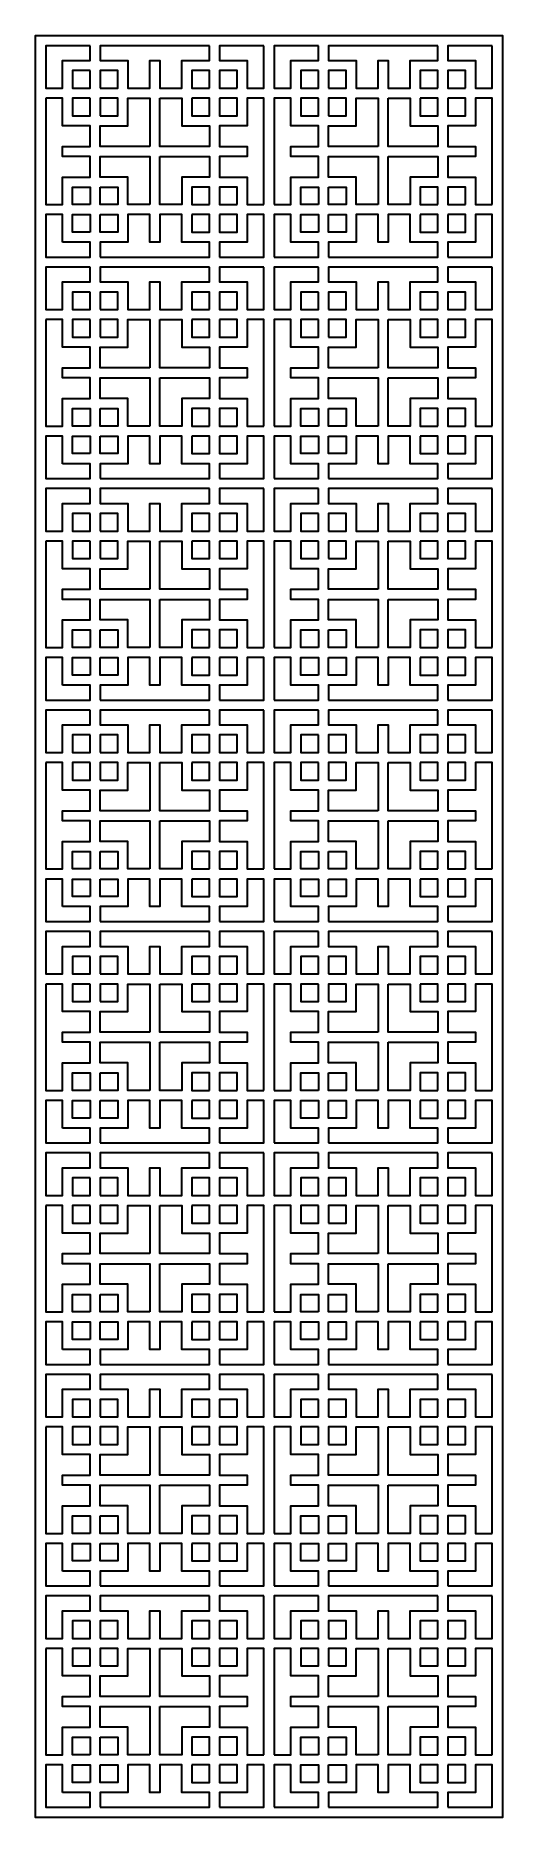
# Model space of a CAD drawing. Header units: centimetres. Extents: x -27 to -22.3, y -9 to 9.
import ezdxf

# ---------------------------------------------------------------- set-up
doc = ezdxf.new("R2010")
doc.units = ezdxf.units.CM
doc.header["$MEASUREMENT"] = 0
doc.layers.add('layer 1', color=7, linetype='Continuous')

msp = doc.modelspace()

# ---------------------------------------------------------------- linework, layer by layer
at = {"layer": 'layer 1', "color": 250, "lineweight": 30}
for points, knots in [([(-22.28554, -8.95302), (-22.28554, -8.95302), (-22.28554, -8.89854), (-22.28554, -8.89854), (-22.28554, -8.89854), (-22.28554, -8.89854), (-22.28554, -6.7628), (-22.28554, -6.7628), (-22.28554, -6.7628), (-22.28554, -6.7628), (-22.28554, -6.73569), (-22.28554, -6.73569), (-22.28554, -6.73569), (-22.28554, -6.73569), (-22.28554, -6.71561), (-22.28554, -6.71561), (-22.28554, -6.71561), (-22.28554, -6.71561), (-22.28554, -6.66112), (-22.28554, -6.66112), (-22.28554, -6.66112), (-22.28554, -6.66112), (-22.28554, -4.52539), (-22.28554, -4.52539), (-22.28554, -4.52539), (-22.28554, -4.52539), (-22.28554, -4.49828), (-22.28554, -4.49828), (-22.28554, -4.49828), (-22.28554, -4.49828), (-22.28554, -4.4782), (-22.28554, -4.4782), (-22.28554, -4.4782), (-22.28554, -4.4782), (-22.28554, -4.42371), (-22.28554, -4.42371), (-22.28554, -4.42371), (-22.28554, -4.42371), (-22.28554, -2.28798), (-22.28554, -2.28798), (-22.28554, -2.28798), (-22.28554, -2.28798), (-22.28554, -2.26087), (-22.28554, -2.26087), (-22.28554, -2.26087), (-22.28554, -2.26087), (-22.28554, -2.24079), (-22.28554, -2.24079), (-22.28554, -2.24079), (-22.28554, -2.24079), (-22.28554, -2.1863), (-22.28554, -2.1863), (-22.28554, -2.1863), (-22.28554, -2.1863), (-22.28554, -0.05056), (-22.28554, -0.05056), (-22.28554, -0.05056), (-22.28554, -0.05056), (-22.28554, -0.02345), (-22.28554, -0.02345), (-22.28554, -0.02345), (-22.28554, -0.02345), (-22.28554, -0.00337), (-22.28554, -0.00337), (-22.28554, -0.00337), (-22.28554, -0.00337), (-22.28554, 0.05111), (-22.28554, 0.05111), (-22.28554, 0.05111), (-22.28554, 0.05111), (-22.28554, 2.18685), (-22.28554, 2.18685), (-22.28554, 2.18685), (-22.28554, 2.18685), (-22.28554, 2.21396), (-22.28554, 2.21396), (-22.28554, 2.21396), (-22.28554, 2.21396), (-22.28554, 2.23404), (-22.28554, 2.23404), (-22.28554, 2.23404), (-22.28554, 2.23404), (-22.28554, 2.28853), (-22.28554, 2.28853), (-22.28554, 2.28853), (-22.28554, 2.28853), (-22.28554, 4.42426), (-22.28554, 4.42426), (-22.28554, 4.42426), (-22.28554, 4.42426), (-22.28554, 4.45137), (-22.28554, 4.45137), (-22.28554, 4.45137), (-22.28554, 4.45137), (-22.28554, 4.47145), (-22.28554, 4.47145), (-22.28554, 4.47145), (-22.28554, 4.47145), (-22.28554, 4.52594), (-22.28554, 4.52594), (-22.28554, 4.52594), (-22.28554, 4.52594), (-22.28554, 6.66167), (-22.28554, 6.66167), (-22.28554, 6.66167), (-22.28554, 6.66167), (-22.28554, 6.68878), (-22.28554, 6.68878), (-22.28554, 6.68878), (-22.28554, 6.68878), (-22.28554, 6.70887), (-22.28554, 6.70887), (-22.28554, 6.70887), (-22.28554, 6.70887), (-22.28554, 6.76335), (-22.28554, 6.76335), (-22.28554, 6.76335), (-22.28554, 6.76335), (-22.28554, 8.89909), (-22.28554, 8.89909), (-22.28554, 8.89909), (-22.28554, 8.89909), (-22.28554, 8.9262), (-22.28554, 8.9262), (-22.28554, 8.9262), (-22.28554, 8.9262), (-22.28554, 9.00076), (-22.28554, 9.00076), (-22.28554, 9.00076), (-22.28554, 9.00076), (-26.99914, 9.00076), (-26.99914, 9.00076), (-26.99914, 9.00076), (-26.99914, 9.00076), (-26.99914, 8.9262), (-26.99914, 8.9262), (-26.99914, 8.9262), (-26.99914, 8.9262), (-26.99914, 8.89909), (-26.99914, 8.89909), (-26.99914, 8.89909), (-26.99914, 8.89909), (-26.99914, 6.76335), (-26.99914, 6.76335), (-26.99914, 6.76335), (-26.99914, 6.76335), (-26.99914, 6.74882), (-26.99914, 6.74882), (-26.99914, 6.74882), (-26.99914, 6.74882), (-26.99914, 6.68878), (-26.99914, 6.68878), (-26.99914, 6.68878), (-26.99914, 6.68878), (-26.99914, 6.66167), (-26.99914, 6.66167), (-26.99914, 6.66167), (-26.99914, 6.66167), (-26.99914, 4.52594), (-26.99914, 4.52594), (-26.99914, 4.52594), (-26.99914, 4.52594), (-26.99914, 4.5114), (-26.99914, 4.5114), (-26.99914, 4.5114), (-26.99914, 4.5114), (-26.99914, 4.45137), (-26.99914, 4.45137), (-26.99914, 4.45137), (-26.99914, 4.45137), (-26.99914, 4.42426), (-26.99914, 4.42426), (-26.99914, 4.42426), (-26.99914, 4.42426), (-26.99914, 2.28853), (-26.99914, 2.28853), (-26.99914, 2.28853), (-26.99914, 2.28853), (-26.99914, 2.27399), (-26.99914, 2.27399), (-26.99914, 2.27399), (-26.99914, 2.27399), (-26.99914, 2.21396), (-26.99914, 2.21396), (-26.99914, 2.21396), (-26.99914, 2.21396), (-26.99914, 2.18685), (-26.99914, 2.18685), (-26.99914, 2.18685), (-26.99914, 2.18685), (-26.99914, 0.05111), (-26.99914, 0.05111), (-26.99914, 0.05111), (-26.99914, 0.05111), (-26.99914, 0.03658), (-26.99914, 0.03658), (-26.99914, 0.03658), (-26.99914, 0.03658), (-26.99914, -0.02345), (-26.99914, -0.02345), (-26.99914, -0.02345), (-26.99914, -0.02345), (-26.99914, -0.05056), (-26.99914, -0.05056), (-26.99914, -0.05056), (-26.99914, -0.05056), (-26.99914, -2.1863), (-26.99914, -2.1863), (-26.99914, -2.1863), (-26.99914, -2.1863), (-26.99914, -2.20083), (-26.99914, -2.20083), (-26.99914, -2.20083), (-26.99914, -2.20083), (-26.99914, -2.26087), (-26.99914, -2.26087), (-26.99914, -2.26087), (-26.99914, -2.26087), (-26.99914, -2.28798), (-26.99914, -2.28798), (-26.99914, -2.28798), (-26.99914, -2.28798), (-26.99914, -4.42371), (-26.99914, -4.42371), (-26.99914, -4.42371), (-26.99914, -4.42371), (-26.99914, -4.43825), (-26.99914, -4.43825), (-26.99914, -4.43825), (-26.99914, -4.43825), (-26.99914, -4.49828), (-26.99914, -4.49828), (-26.99914, -4.49828), (-26.99914, -4.49828), (-26.99914, -4.52539), (-26.99914, -4.52539), (-26.99914, -4.52539), (-26.99914, -4.52539), (-26.99914, -6.66112), (-26.99914, -6.66112), (-26.99914, -6.66112), (-26.99914, -6.66112), (-26.99914, -6.67566), (-26.99914, -6.67566), (-26.99914, -6.67566), (-26.99914, -6.67566), (-26.99914, -6.73569), (-26.99914, -6.73569), (-26.99914, -6.73569), (-26.99914, -6.73569), (-26.99914, -6.7628), (-26.99914, -6.7628), (-26.99914, -6.7628), (-26.99914, -6.7628), (-26.99914, -8.89854), (-26.99914, -8.89854), (-26.99914, -8.89854), (-26.99914, -8.89854), (-26.99914, -8.91307), (-26.99914, -8.91307), (-26.99914, -8.91307), (-26.99914, -8.91307), (-26.99914, -9.00021), (-26.99914, -9.00021), (-26.99914, -9.00021), (-26.99914, -9.00021), (-22.28554, -9.00021), (-22.28554, -9.00021), (-22.28554, -9.00021), (-22.28554, -9.00021), (-22.28554, -8.95302), (-22.28554, -8.95302)], [0, 0, 0, 0, 0.01449275, 0.01449275, 0.01449275, 0.01449275, 0.02898551, 0.02898551, 0.02898551, 0.02898551, 0.04347826, 0.04347826, 0.04347826, 0.04347826, 0.05797101, 0.05797101, 0.05797101, 0.05797101, 0.07246377, 0.07246377, 0.07246377, 0.07246377, 0.08695652, 0.08695652, 0.08695652, 0.08695652, 0.10144928, 0.10144928, 0.10144928, 0.10144928, 0.11594203, 0.11594203, 0.11594203, 0.11594203, 0.13043478, 0.13043478, 0.13043478, 0.13043478, 0.14492754, 0.14492754, 0.14492754, 0.14492754, 0.15942029, 0.15942029, 0.15942029, 0.15942029, 0.17391304, 0.17391304, 0.17391304, 0.17391304, 0.1884058, 0.1884058, 0.1884058, 0.1884058, 0.20289855, 0.20289855, 0.20289855, 0.20289855, 0.2173913, 0.2173913, 0.2173913, 0.2173913, 0.23188406, 0.23188406, 0.23188406, 0.23188406, 0.24637681, 0.24637681, 0.24637681, 0.24637681, 0.26086957, 0.26086957, 0.26086957, 0.26086957, 0.27536232, 0.27536232, 0.27536232, 0.27536232, 0.28985507, 0.28985507, 0.28985507, 0.28985507, 0.30434783, 0.30434783, 0.30434783, 0.30434783, 0.31884058, 0.31884058, 0.31884058, 0.31884058, 0.33333333, 0.33333333, 0.33333333, 0.33333333, 0.34782609, 0.34782609, 0.34782609, 0.34782609, 0.36231884, 0.36231884, 0.36231884, 0.36231884, 0.37681159, 0.37681159, 0.37681159, 0.37681159, 0.39130435, 0.39130435, 0.39130435, 0.39130435, 0.4057971, 0.4057971, 0.4057971, 0.4057971, 0.42028986, 0.42028986, 0.42028986, 0.42028986, 0.43478261, 0.43478261, 0.43478261, 0.43478261, 0.44927536, 0.44927536, 0.44927536, 0.44927536, 0.46376812, 0.46376812, 0.46376812, 0.46376812, 0.47826087, 0.47826087, 0.47826087, 0.47826087, 0.49275362, 0.49275362, 0.49275362, 0.49275362, 0.50724638, 0.50724638, 0.50724638, 0.50724638, 0.52173913, 0.52173913, 0.52173913, 0.52173913, 0.53623188, 0.53623188, 0.53623188, 0.53623188, 0.55072464, 0.55072464, 0.55072464, 0.55072464, 0.56521739, 0.56521739, 0.56521739, 0.56521739, 0.57971014, 0.57971014, 0.57971014, 0.57971014, 0.5942029, 0.5942029, 0.5942029, 0.5942029, 0.60869565, 0.60869565, 0.60869565, 0.60869565, 0.62318841, 0.62318841, 0.62318841, 0.62318841, 0.63768116, 0.63768116, 0.63768116, 0.63768116, 0.65217391, 0.65217391, 0.65217391, 0.65217391, 0.66666667, 0.66666667, 0.66666667, 0.66666667, 0.68115942, 0.68115942, 0.68115942, 0.68115942, 0.69565217, 0.69565217, 0.69565217, 0.69565217, 0.71014493, 0.71014493, 0.71014493, 0.71014493, 0.72463768, 0.72463768, 0.72463768, 0.72463768, 0.73913043, 0.73913043, 0.73913043, 0.73913043, 0.75362319, 0.75362319, 0.75362319, 0.75362319, 0.76811594, 0.76811594, 0.76811594, 0.76811594, 0.7826087, 0.7826087, 0.7826087, 0.7826087, 0.79710145, 0.79710145, 0.79710145, 0.79710145, 0.8115942, 0.8115942, 0.8115942, 0.8115942, 0.82608696, 0.82608696, 0.82608696, 0.82608696, 0.84057971, 0.84057971, 0.84057971, 0.84057971, 0.85507246, 0.85507246, 0.85507246, 0.85507246, 0.86956522, 0.86956522, 0.86956522, 0.86956522, 0.88405797, 0.88405797, 0.88405797, 0.88405797, 0.89855072, 0.89855072, 0.89855072, 0.89855072, 0.91304348, 0.91304348, 0.91304348, 0.91304348, 0.92753623, 0.92753623, 0.92753623, 0.92753623, 0.94202899, 0.94202899, 0.94202899, 0.94202899, 0.95652174, 0.95652174, 0.95652174, 0.95652174, 0.97101449, 0.97101449, 0.97101449, 0.97101449, 1, 1, 1, 1]), ([(-26.44911, 8.89909), (-26.44911, 8.89909), (-26.44911, 8.74921), (-26.44911, 8.74921), (-26.44911, 8.74921), (-26.44911, 8.74921), (-26.72788, 8.74921), (-26.72788, 8.74921), (-26.72788, 8.74921), (-26.72788, 8.74921), (-26.72788, 8.47044), (-26.72788, 8.47044), (-26.72788, 8.47044), (-26.72788, 8.47044), (-26.89746, 8.47044), (-26.89746, 8.47044), (-26.89746, 8.47044), (-26.89746, 8.47044), (-26.89746, 8.89909), (-26.89746, 8.89909), (-26.89746, 8.89909), (-26.89746, 8.89909), (-26.44911, 8.89909), (-26.44911, 8.89909)], [0, 0, 0, 0, 0.14285714, 0.14285714, 0.14285714, 0.14285714, 0.28571429, 0.28571429, 0.28571429, 0.28571429, 0.42857143, 0.42857143, 0.42857143, 0.42857143, 0.57142857, 0.57142857, 0.57142857, 0.57142857, 0.71428571, 0.71428571, 0.71428571, 0.71428571, 1, 1, 1, 1]), ([(-25.2432, 8.89909), (-25.2432, 8.89909), (-25.2432, 8.74921), (-25.2432, 8.74921), (-25.2432, 8.74921), (-25.2432, 8.74921), (-25.52197, 8.74921), (-25.52197, 8.74921), (-25.52197, 8.74921), (-25.52197, 8.74921), (-25.52197, 8.47044), (-25.52197, 8.47044), (-25.52197, 8.47044), (-25.52197, 8.47044), (-25.74448, 8.47044), (-25.74448, 8.47044), (-25.74448, 8.47044), (-25.74448, 8.47044), (-25.74448, 8.74921), (-25.74448, 8.74921), (-25.74448, 8.74921), (-25.74448, 8.74921), (-25.84616, 8.74921), (-25.84616, 8.74921), (-25.84616, 8.74921), (-25.84616, 8.74921), (-25.84616, 8.47044), (-25.84616, 8.47044), (-25.84616, 8.47044), (-25.84616, 8.47044), (-26.06867, 8.47044), (-26.06867, 8.47044), (-26.06867, 8.47044), (-26.06867, 8.47044), (-26.06867, 8.74921), (-26.06867, 8.74921), (-26.06867, 8.74921), (-26.06867, 8.74921), (-26.34744, 8.74921), (-26.34744, 8.74921), (-26.34744, 8.74921), (-26.34744, 8.74921), (-26.34744, 8.89909), (-26.34744, 8.89909), (-26.34744, 8.89909), (-26.34744, 8.89909), (-25.2432, 8.89909), (-25.2432, 8.89909)], [0, 0, 0, 0, 0.07692308, 0.07692308, 0.07692308, 0.07692308, 0.15384615, 0.15384615, 0.15384615, 0.15384615, 0.23076923, 0.23076923, 0.23076923, 0.23076923, 0.30769231, 0.30769231, 0.30769231, 0.30769231, 0.38461538, 0.38461538, 0.38461538, 0.38461538, 0.46153846, 0.46153846, 0.46153846, 0.46153846, 0.53846154, 0.53846154, 0.53846154, 0.53846154, 0.61538462, 0.61538462, 0.61538462, 0.61538462, 0.69230769, 0.69230769, 0.69230769, 0.69230769, 0.76923077, 0.76923077, 0.76923077, 0.76923077, 0.84615385, 0.84615385, 0.84615385, 0.84615385, 1, 1, 1, 1]), ([(-24.69318, 8.89909), (-24.69318, 8.89909), (-24.69318, 8.47044), (-24.69318, 8.47044), (-24.69318, 8.47044), (-24.69318, 8.47044), (-24.86276, 8.47044), (-24.86276, 8.47044), (-24.86276, 8.47044), (-24.86276, 8.47044), (-24.86276, 8.74921), (-24.86276, 8.74921), (-24.86276, 8.74921), (-24.86276, 8.74921), (-25.14152, 8.74921), (-25.14152, 8.74921), (-25.14152, 8.74921), (-25.14152, 8.74921), (-25.14152, 8.89909), (-25.14152, 8.89909), (-25.14152, 8.89909), (-25.14152, 8.89909), (-24.69318, 8.89909), (-24.69318, 8.89909)], [0, 0, 0, 0, 0.14285714, 0.14285714, 0.14285714, 0.14285714, 0.28571429, 0.28571429, 0.28571429, 0.28571429, 0.42857143, 0.42857143, 0.42857143, 0.42857143, 0.57142857, 0.57142857, 0.57142857, 0.57142857, 0.71428571, 0.71428571, 0.71428571, 0.71428571, 1, 1, 1, 1]), ([(-24.14315, 8.89909), (-24.14315, 8.89909), (-24.14315, 8.74921), (-24.14315, 8.74921), (-24.14315, 8.74921), (-24.14315, 8.74921), (-24.42192, 8.74921), (-24.42192, 8.74921), (-24.42192, 8.74921), (-24.42192, 8.74921), (-24.42192, 8.47044), (-24.42192, 8.47044), (-24.42192, 8.47044), (-24.42192, 8.47044), (-24.5915, 8.47044), (-24.5915, 8.47044), (-24.5915, 8.47044), (-24.5915, 8.47044), (-24.5915, 8.89909), (-24.5915, 8.89909), (-24.5915, 8.89909), (-24.5915, 8.89909), (-24.14315, 8.89909), (-24.14315, 8.89909)], [0, 0, 0, 0, 0.14285714, 0.14285714, 0.14285714, 0.14285714, 0.28571429, 0.28571429, 0.28571429, 0.28571429, 0.42857143, 0.42857143, 0.42857143, 0.42857143, 0.57142857, 0.57142857, 0.57142857, 0.57142857, 0.71428571, 0.71428571, 0.71428571, 0.71428571, 1, 1, 1, 1]), ([(-22.93724, 8.89909), (-22.93724, 8.89909), (-22.93724, 8.74921), (-22.93724, 8.74921), (-22.93724, 8.74921), (-22.93724, 8.74921), (-23.21601, 8.74921), (-23.21601, 8.74921), (-23.21601, 8.74921), (-23.21601, 8.74921), (-23.21601, 8.47044), (-23.21601, 8.47044), (-23.21601, 8.47044), (-23.21601, 8.47044), (-23.43852, 8.47044), (-23.43852, 8.47044), (-23.43852, 8.47044), (-23.43852, 8.47044), (-23.43852, 8.74921), (-23.43852, 8.74921), (-23.43852, 8.74921), (-23.43852, 8.74921), (-23.5402, 8.74921), (-23.5402, 8.74921), (-23.5402, 8.74921), (-23.5402, 8.74921), (-23.5402, 8.47044), (-23.5402, 8.47044), (-23.5402, 8.47044), (-23.5402, 8.47044), (-23.76271, 8.47044), (-23.76271, 8.47044), (-23.76271, 8.47044), (-23.76271, 8.47044), (-23.76271, 8.74921), (-23.76271, 8.74921), (-23.76271, 8.74921), (-23.76271, 8.74921), (-24.04148, 8.74921), (-24.04148, 8.74921), (-24.04148, 8.74921), (-24.04148, 8.74921), (-24.04148, 8.89909), (-24.04148, 8.89909), (-24.04148, 8.89909), (-24.04148, 8.89909), (-22.93724, 8.89909), (-22.93724, 8.89909)], [0, 0, 0, 0, 0.07692308, 0.07692308, 0.07692308, 0.07692308, 0.15384615, 0.15384615, 0.15384615, 0.15384615, 0.23076923, 0.23076923, 0.23076923, 0.23076923, 0.30769231, 0.30769231, 0.30769231, 0.30769231, 0.38461538, 0.38461538, 0.38461538, 0.38461538, 0.46153846, 0.46153846, 0.46153846, 0.46153846, 0.53846154, 0.53846154, 0.53846154, 0.53846154, 0.61538462, 0.61538462, 0.61538462, 0.61538462, 0.69230769, 0.69230769, 0.69230769, 0.69230769, 0.76923077, 0.76923077, 0.76923077, 0.76923077, 0.84615385, 0.84615385, 0.84615385, 0.84615385, 1, 1, 1, 1]), ([(-22.38722, 8.89909), (-22.38722, 8.89909), (-22.38722, 8.47044), (-22.38722, 8.47044), (-22.38722, 8.47044), (-22.38722, 8.47044), (-22.5568, 8.47044), (-22.5568, 8.47044), (-22.5568, 8.47044), (-22.5568, 8.47044), (-22.5568, 8.74921), (-22.5568, 8.74921), (-22.5568, 8.74921), (-22.5568, 8.74921), (-22.83557, 8.74921), (-22.83557, 8.74921), (-22.83557, 8.74921), (-22.83557, 8.74921), (-22.83557, 8.89909), (-22.83557, 8.89909), (-22.83557, 8.89909), (-22.83557, 8.89909), (-22.38722, 8.89909), (-22.38722, 8.89909)], [0, 0, 0, 0, 0.14285714, 0.14285714, 0.14285714, 0.14285714, 0.28571429, 0.28571429, 0.28571429, 0.28571429, 0.42857143, 0.42857143, 0.42857143, 0.42857143, 0.57142857, 0.57142857, 0.57142857, 0.57142857, 0.71428571, 0.71428571, 0.71428571, 0.71428571, 1, 1, 1, 1]), ([(-26.44911, 8.64753), (-26.44911, 8.64753), (-26.44911, 8.47044), (-26.44911, 8.47044), (-26.44911, 8.47044), (-26.44911, 8.47044), (-26.6262, 8.47044), (-26.6262, 8.47044), (-26.6262, 8.47044), (-26.6262, 8.47044), (-26.6262, 8.64753), (-26.6262, 8.64753), (-26.6262, 8.64753), (-26.6262, 8.64753), (-26.44911, 8.64753), (-26.44911, 8.64753)], [0, 0, 0, 0, 0.2, 0.2, 0.2, 0.2, 0.4, 0.4, 0.4, 0.4, 0.6, 0.6, 0.6, 0.6, 1, 1, 1, 1]), ([(-26.34744, 8.47044), (-26.34744, 8.47044), (-26.34744, 8.64753), (-26.34744, 8.64753), (-26.34744, 8.64753), (-26.34744, 8.64753), (-26.17035, 8.64753), (-26.17035, 8.64753), (-26.17035, 8.64753), (-26.17035, 8.64753), (-26.17035, 8.47044), (-26.17035, 8.47044), (-26.17035, 8.47044), (-26.17035, 8.47044), (-26.34744, 8.47044), (-26.34744, 8.47044)], [0, 0, 0, 0, 0.2, 0.2, 0.2, 0.2, 0.4, 0.4, 0.4, 0.4, 0.6, 0.6, 0.6, 0.6, 1, 1, 1, 1]), ([(-25.2432, 8.47044), (-25.2432, 8.47044), (-25.42029, 8.47044), (-25.42029, 8.47044), (-25.42029, 8.47044), (-25.42029, 8.47044), (-25.42029, 8.64753), (-25.42029, 8.64753), (-25.42029, 8.64753), (-25.42029, 8.64753), (-25.2432, 8.64753), (-25.2432, 8.64753), (-25.2432, 8.64753), (-25.2432, 8.64753), (-25.2432, 8.47044), (-25.2432, 8.47044)], [0, 0, 0, 0, 0.2, 0.2, 0.2, 0.2, 0.4, 0.4, 0.4, 0.4, 0.6, 0.6, 0.6, 0.6, 1, 1, 1, 1]), ([(-24.96444, 8.47044), (-24.96444, 8.47044), (-25.14152, 8.47044), (-25.14152, 8.47044), (-25.14152, 8.47044), (-25.14152, 8.47044), (-25.14152, 8.64753), (-25.14152, 8.64753), (-25.14152, 8.64753), (-25.14152, 8.64753), (-24.96444, 8.64753), (-24.96444, 8.64753), (-24.96444, 8.64753), (-24.96444, 8.64753), (-24.96444, 8.47044), (-24.96444, 8.47044)], [0, 0, 0, 0, 0.2, 0.2, 0.2, 0.2, 0.4, 0.4, 0.4, 0.4, 0.6, 0.6, 0.6, 0.6, 1, 1, 1, 1]), ([(-24.14315, 8.64753), (-24.14315, 8.64753), (-24.14315, 8.47044), (-24.14315, 8.47044), (-24.14315, 8.47044), (-24.14315, 8.47044), (-24.32024, 8.47044), (-24.32024, 8.47044), (-24.32024, 8.47044), (-24.32024, 8.47044), (-24.32024, 8.64753), (-24.32024, 8.64753), (-24.32024, 8.64753), (-24.32024, 8.64753), (-24.14315, 8.64753), (-24.14315, 8.64753)], [0, 0, 0, 0, 0.2, 0.2, 0.2, 0.2, 0.4, 0.4, 0.4, 0.4, 0.6, 0.6, 0.6, 0.6, 1, 1, 1, 1]), ([(-24.04148, 8.47044), (-24.04148, 8.47044), (-24.04148, 8.64753), (-24.04148, 8.64753), (-24.04148, 8.64753), (-24.04148, 8.64753), (-23.86439, 8.64753), (-23.86439, 8.64753), (-23.86439, 8.64753), (-23.86439, 8.64753), (-23.86439, 8.47044), (-23.86439, 8.47044), (-23.86439, 8.47044), (-23.86439, 8.47044), (-24.04148, 8.47044), (-24.04148, 8.47044)], [0, 0, 0, 0, 0.2, 0.2, 0.2, 0.2, 0.4, 0.4, 0.4, 0.4, 0.6, 0.6, 0.6, 0.6, 1, 1, 1, 1]), ([(-22.93724, 8.47044), (-22.93724, 8.47044), (-23.11433, 8.47044), (-23.11433, 8.47044), (-23.11433, 8.47044), (-23.11433, 8.47044), (-23.11433, 8.64753), (-23.11433, 8.64753), (-23.11433, 8.64753), (-23.11433, 8.64753), (-22.93724, 8.64753), (-22.93724, 8.64753), (-22.93724, 8.64753), (-22.93724, 8.64753), (-22.93724, 8.47044), (-22.93724, 8.47044)], [0, 0, 0, 0, 0.2, 0.2, 0.2, 0.2, 0.4, 0.4, 0.4, 0.4, 0.6, 0.6, 0.6, 0.6, 1, 1, 1, 1]), ([(-22.65848, 8.47044), (-22.65848, 8.47044), (-22.83557, 8.47044), (-22.83557, 8.47044), (-22.83557, 8.47044), (-22.83557, 8.47044), (-22.83557, 8.64753), (-22.83557, 8.64753), (-22.83557, 8.64753), (-22.83557, 8.64753), (-22.65848, 8.64753), (-22.65848, 8.64753), (-22.65848, 8.64753), (-22.65848, 8.64753), (-22.65848, 8.47044), (-22.65848, 8.47044)], [0, 0, 0, 0, 0.2, 0.2, 0.2, 0.2, 0.4, 0.4, 0.4, 0.4, 0.6, 0.6, 0.6, 0.6, 1, 1, 1, 1]), ([(-26.89746, 8.36876), (-26.89746, 8.36876), (-26.72788, 8.36876), (-26.72788, 8.36876), (-26.72788, 8.36876), (-26.72788, 8.36876), (-26.72788, 8.09), (-26.72788, 8.09), (-26.72788, 8.09), (-26.72788, 8.09), (-26.44911, 8.09), (-26.44911, 8.09), (-26.44911, 8.09), (-26.44911, 8.09), (-26.44911, 7.88206), (-26.44911, 7.88206), (-26.44911, 7.88206), (-26.44911, 7.88206), (-26.72788, 7.88206), (-26.72788, 7.88206), (-26.72788, 7.88206), (-26.72788, 7.88206), (-26.72788, 7.78038), (-26.72788, 7.78038), (-26.72788, 7.78038), (-26.72788, 7.78038), (-26.44911, 7.78038), (-26.44911, 7.78038), (-26.44911, 7.78038), (-26.44911, 7.78038), (-26.44911, 7.57244), (-26.44911, 7.57244), (-26.44911, 7.57244), (-26.44911, 7.57244), (-26.72788, 7.57244), (-26.72788, 7.57244), (-26.72788, 7.57244), (-26.72788, 7.57244), (-26.72788, 7.29368), (-26.72788, 7.29368), (-26.72788, 7.29368), (-26.72788, 7.29368), (-26.89746, 7.29368), (-26.89746, 7.29368), (-26.89746, 7.29368), (-26.89746, 7.29368), (-26.89746, 8.36876), (-26.89746, 8.36876)], [0, 0, 0, 0, 0.07692308, 0.07692308, 0.07692308, 0.07692308, 0.15384615, 0.15384615, 0.15384615, 0.15384615, 0.23076923, 0.23076923, 0.23076923, 0.23076923, 0.30769231, 0.30769231, 0.30769231, 0.30769231, 0.38461538, 0.38461538, 0.38461538, 0.38461538, 0.46153846, 0.46153846, 0.46153846, 0.46153846, 0.53846154, 0.53846154, 0.53846154, 0.53846154, 0.61538462, 0.61538462, 0.61538462, 0.61538462, 0.69230769, 0.69230769, 0.69230769, 0.69230769, 0.76923077, 0.76923077, 0.76923077, 0.76923077, 0.84615385, 0.84615385, 0.84615385, 0.84615385, 1, 1, 1, 1]), ([(-26.44911, 8.36876), (-26.44911, 8.36876), (-26.44911, 8.19168), (-26.44911, 8.19168), (-26.44911, 8.19168), (-26.44911, 8.19168), (-26.6262, 8.19168), (-26.6262, 8.19168), (-26.6262, 8.19168), (-26.6262, 8.19168), (-26.6262, 8.36876), (-26.6262, 8.36876), (-26.6262, 8.36876), (-26.6262, 8.36876), (-26.44911, 8.36876), (-26.44911, 8.36876)], [0, 0, 0, 0, 0.2, 0.2, 0.2, 0.2, 0.4, 0.4, 0.4, 0.4, 0.6, 0.6, 0.6, 0.6, 1, 1, 1, 1]), ([(-25.84616, 7.88206), (-25.84616, 7.88206), (-25.84616, 8.36876), (-25.84616, 8.36876), (-25.84616, 8.36876), (-25.84616, 8.36876), (-26.06867, 8.36876), (-26.06867, 8.36876), (-26.06867, 8.36876), (-26.06867, 8.36876), (-26.06867, 8.09), (-26.06867, 8.09), (-26.06867, 8.09), (-26.06867, 8.09), (-26.34744, 8.09), (-26.34744, 8.09), (-26.34744, 8.09), (-26.34744, 8.09), (-26.34744, 7.88206), (-26.34744, 7.88206), (-26.34744, 7.88206), (-26.34744, 7.88206), (-25.84616, 7.88206), (-25.84616, 7.88206)], [0, 0, 0, 0, 0.14285714, 0.14285714, 0.14285714, 0.14285714, 0.28571429, 0.28571429, 0.28571429, 0.28571429, 0.42857143, 0.42857143, 0.42857143, 0.42857143, 0.57142857, 0.57142857, 0.57142857, 0.57142857, 0.71428571, 0.71428571, 0.71428571, 0.71428571, 1, 1, 1, 1]), ([(-26.34744, 8.19168), (-26.34744, 8.19168), (-26.34744, 8.36876), (-26.34744, 8.36876), (-26.34744, 8.36876), (-26.34744, 8.36876), (-26.17035, 8.36876), (-26.17035, 8.36876), (-26.17035, 8.36876), (-26.17035, 8.36876), (-26.17035, 8.19168), (-26.17035, 8.19168), (-26.17035, 8.19168), (-26.17035, 8.19168), (-26.34744, 8.19168), (-26.34744, 8.19168)], [0, 0, 0, 0, 0.2, 0.2, 0.2, 0.2, 0.4, 0.4, 0.4, 0.4, 0.6, 0.6, 0.6, 0.6, 1, 1, 1, 1]), ([(-25.74448, 8.36876), (-25.74448, 8.36876), (-25.74448, 7.88206), (-25.74448, 7.88206), (-25.74448, 7.88206), (-25.74448, 7.88206), (-25.2432, 7.88206), (-25.2432, 7.88206), (-25.2432, 7.88206), (-25.2432, 7.88206), (-25.2432, 8.09), (-25.2432, 8.09), (-25.2432, 8.09), (-25.2432, 8.09), (-25.52197, 8.09), (-25.52197, 8.09), (-25.52197, 8.09), (-25.52197, 8.09), (-25.52197, 8.36876), (-25.52197, 8.36876), (-25.52197, 8.36876), (-25.52197, 8.36876), (-25.74448, 8.36876), (-25.74448, 8.36876)], [0, 0, 0, 0, 0.14285714, 0.14285714, 0.14285714, 0.14285714, 0.28571429, 0.28571429, 0.28571429, 0.28571429, 0.42857143, 0.42857143, 0.42857143, 0.42857143, 0.57142857, 0.57142857, 0.57142857, 0.57142857, 0.71428571, 0.71428571, 0.71428571, 0.71428571, 1, 1, 1, 1]), ([(-25.42029, 8.36876), (-25.42029, 8.36876), (-25.2432, 8.36876), (-25.2432, 8.36876), (-25.2432, 8.36876), (-25.2432, 8.36876), (-25.2432, 8.19168), (-25.2432, 8.19168), (-25.2432, 8.19168), (-25.2432, 8.19168), (-25.42029, 8.19168), (-25.42029, 8.19168), (-25.42029, 8.19168), (-25.42029, 8.19168), (-25.42029, 8.36876), (-25.42029, 8.36876)], [0, 0, 0, 0, 0.2, 0.2, 0.2, 0.2, 0.4, 0.4, 0.4, 0.4, 0.6, 0.6, 0.6, 0.6, 1, 1, 1, 1]), ([(-24.69318, 7.29368), (-24.69318, 7.29368), (-24.86276, 7.29368), (-24.86276, 7.29368), (-24.86276, 7.29368), (-24.86276, 7.29368), (-24.86276, 7.57244), (-24.86276, 7.57244), (-24.86276, 7.57244), (-24.86276, 7.57244), (-25.14152, 7.57244), (-25.14152, 7.57244), (-25.14152, 7.57244), (-25.14152, 7.57244), (-25.14152, 7.78038), (-25.14152, 7.78038), (-25.14152, 7.78038), (-25.14152, 7.78038), (-24.86276, 7.78038), (-24.86276, 7.78038), (-24.86276, 7.78038), (-24.86276, 7.78038), (-24.86276, 7.88206), (-24.86276, 7.88206), (-24.86276, 7.88206), (-24.86276, 7.88206), (-25.14152, 7.88206), (-25.14152, 7.88206), (-25.14152, 7.88206), (-25.14152, 7.88206), (-25.14152, 8.09), (-25.14152, 8.09), (-25.14152, 8.09), (-25.14152, 8.09), (-24.86276, 8.09), (-24.86276, 8.09), (-24.86276, 8.09), (-24.86276, 8.09), (-24.86276, 8.36876), (-24.86276, 8.36876), (-24.86276, 8.36876), (-24.86276, 8.36876), (-24.69318, 8.36876), (-24.69318, 8.36876), (-24.69318, 8.36876), (-24.69318, 8.36876), (-24.69318, 7.29368), (-24.69318, 7.29368)], [0, 0, 0, 0, 0.07692308, 0.07692308, 0.07692308, 0.07692308, 0.15384615, 0.15384615, 0.15384615, 0.15384615, 0.23076923, 0.23076923, 0.23076923, 0.23076923, 0.30769231, 0.30769231, 0.30769231, 0.30769231, 0.38461538, 0.38461538, 0.38461538, 0.38461538, 0.46153846, 0.46153846, 0.46153846, 0.46153846, 0.53846154, 0.53846154, 0.53846154, 0.53846154, 0.61538462, 0.61538462, 0.61538462, 0.61538462, 0.69230769, 0.69230769, 0.69230769, 0.69230769, 0.76923077, 0.76923077, 0.76923077, 0.76923077, 0.84615385, 0.84615385, 0.84615385, 0.84615385, 1, 1, 1, 1]), ([(-25.14152, 8.36876), (-25.14152, 8.36876), (-24.96444, 8.36876), (-24.96444, 8.36876), (-24.96444, 8.36876), (-24.96444, 8.36876), (-24.96444, 8.19168), (-24.96444, 8.19168), (-24.96444, 8.19168), (-24.96444, 8.19168), (-25.14152, 8.19168), (-25.14152, 8.19168), (-25.14152, 8.19168), (-25.14152, 8.19168), (-25.14152, 8.36876), (-25.14152, 8.36876)], [0, 0, 0, 0, 0.2, 0.2, 0.2, 0.2, 0.4, 0.4, 0.4, 0.4, 0.6, 0.6, 0.6, 0.6, 1, 1, 1, 1]), ([(-24.5915, 7.29368), (-24.5915, 7.29368), (-24.5915, 8.36876), (-24.5915, 8.36876), (-24.5915, 8.36876), (-24.5915, 8.36876), (-24.42192, 8.36876), (-24.42192, 8.36876), (-24.42192, 8.36876), (-24.42192, 8.36876), (-24.42192, 8.09), (-24.42192, 8.09), (-24.42192, 8.09), (-24.42192, 8.09), (-24.14315, 8.09), (-24.14315, 8.09), (-24.14315, 8.09), (-24.14315, 8.09), (-24.14315, 7.88206), (-24.14315, 7.88206), (-24.14315, 7.88206), (-24.14315, 7.88206), (-24.42192, 7.88206), (-24.42192, 7.88206), (-24.42192, 7.88206), (-24.42192, 7.88206), (-24.42192, 7.78038), (-24.42192, 7.78038), (-24.42192, 7.78038), (-24.42192, 7.78038), (-24.14315, 7.78038), (-24.14315, 7.78038), (-24.14315, 7.78038), (-24.14315, 7.78038), (-24.14315, 7.57244), (-24.14315, 7.57244), (-24.14315, 7.57244), (-24.14315, 7.57244), (-24.42192, 7.57244), (-24.42192, 7.57244), (-24.42192, 7.57244), (-24.42192, 7.57244), (-24.42192, 7.29368), (-24.42192, 7.29368), (-24.42192, 7.29368), (-24.42192, 7.29368), (-24.5915, 7.29368), (-24.5915, 7.29368)], [0, 0, 0, 0, 0.07692308, 0.07692308, 0.07692308, 0.07692308, 0.15384615, 0.15384615, 0.15384615, 0.15384615, 0.23076923, 0.23076923, 0.23076923, 0.23076923, 0.30769231, 0.30769231, 0.30769231, 0.30769231, 0.38461538, 0.38461538, 0.38461538, 0.38461538, 0.46153846, 0.46153846, 0.46153846, 0.46153846, 0.53846154, 0.53846154, 0.53846154, 0.53846154, 0.61538462, 0.61538462, 0.61538462, 0.61538462, 0.69230769, 0.69230769, 0.69230769, 0.69230769, 0.76923077, 0.76923077, 0.76923077, 0.76923077, 0.84615385, 0.84615385, 0.84615385, 0.84615385, 1, 1, 1, 1]), ([(-24.14315, 8.36876), (-24.14315, 8.36876), (-24.14315, 8.19168), (-24.14315, 8.19168), (-24.14315, 8.19168), (-24.14315, 8.19168), (-24.32024, 8.19168), (-24.32024, 8.19168), (-24.32024, 8.19168), (-24.32024, 8.19168), (-24.32024, 8.36876), (-24.32024, 8.36876), (-24.32024, 8.36876), (-24.32024, 8.36876), (-24.14315, 8.36876), (-24.14315, 8.36876)], [0, 0, 0, 0, 0.2, 0.2, 0.2, 0.2, 0.4, 0.4, 0.4, 0.4, 0.6, 0.6, 0.6, 0.6, 1, 1, 1, 1]), ([(-23.5402, 7.88206), (-23.5402, 7.88206), (-23.5402, 8.36876), (-23.5402, 8.36876), (-23.5402, 8.36876), (-23.5402, 8.36876), (-23.76271, 8.36876), (-23.76271, 8.36876), (-23.76271, 8.36876), (-23.76271, 8.36876), (-23.76271, 8.09), (-23.76271, 8.09), (-23.76271, 8.09), (-23.76271, 8.09), (-24.04148, 8.09), (-24.04148, 8.09), (-24.04148, 8.09), (-24.04148, 8.09), (-24.04148, 7.88206), (-24.04148, 7.88206), (-24.04148, 7.88206), (-24.04148, 7.88206), (-23.5402, 7.88206), (-23.5402, 7.88206)], [0, 0, 0, 0, 0.14285714, 0.14285714, 0.14285714, 0.14285714, 0.28571429, 0.28571429, 0.28571429, 0.28571429, 0.42857143, 0.42857143, 0.42857143, 0.42857143, 0.57142857, 0.57142857, 0.57142857, 0.57142857, 0.71428571, 0.71428571, 0.71428571, 0.71428571, 1, 1, 1, 1]), ([(-24.04148, 8.19168), (-24.04148, 8.19168), (-24.04148, 8.36876), (-24.04148, 8.36876), (-24.04148, 8.36876), (-24.04148, 8.36876), (-23.86439, 8.36876), (-23.86439, 8.36876), (-23.86439, 8.36876), (-23.86439, 8.36876), (-23.86439, 8.19168), (-23.86439, 8.19168), (-23.86439, 8.19168), (-23.86439, 8.19168), (-24.04148, 8.19168), (-24.04148, 8.19168)], [0, 0, 0, 0, 0.2, 0.2, 0.2, 0.2, 0.4, 0.4, 0.4, 0.4, 0.6, 0.6, 0.6, 0.6, 1, 1, 1, 1]), ([(-23.43852, 8.36876), (-23.43852, 8.36876), (-23.43852, 7.88206), (-23.43852, 7.88206), (-23.43852, 7.88206), (-23.43852, 7.88206), (-22.93724, 7.88206), (-22.93724, 7.88206), (-22.93724, 7.88206), (-22.93724, 7.88206), (-22.93724, 8.09), (-22.93724, 8.09), (-22.93724, 8.09), (-22.93724, 8.09), (-23.21601, 8.09), (-23.21601, 8.09), (-23.21601, 8.09), (-23.21601, 8.09), (-23.21601, 8.36876), (-23.21601, 8.36876), (-23.21601, 8.36876), (-23.21601, 8.36876), (-23.43852, 8.36876), (-23.43852, 8.36876)], [0, 0, 0, 0, 0.14285714, 0.14285714, 0.14285714, 0.14285714, 0.28571429, 0.28571429, 0.28571429, 0.28571429, 0.42857143, 0.42857143, 0.42857143, 0.42857143, 0.57142857, 0.57142857, 0.57142857, 0.57142857, 0.71428571, 0.71428571, 0.71428571, 0.71428571, 1, 1, 1, 1]), ([(-23.11433, 8.36876), (-23.11433, 8.36876), (-22.93724, 8.36876), (-22.93724, 8.36876), (-22.93724, 8.36876), (-22.93724, 8.36876), (-22.93724, 8.19168), (-22.93724, 8.19168), (-22.93724, 8.19168), (-22.93724, 8.19168), (-23.11433, 8.19168), (-23.11433, 8.19168), (-23.11433, 8.19168), (-23.11433, 8.19168), (-23.11433, 8.36876), (-23.11433, 8.36876)], [0, 0, 0, 0, 0.2, 0.2, 0.2, 0.2, 0.4, 0.4, 0.4, 0.4, 0.6, 0.6, 0.6, 0.6, 1, 1, 1, 1]), ([(-22.38722, 7.29368), (-22.38722, 7.29368), (-22.5568, 7.29368), (-22.5568, 7.29368), (-22.5568, 7.29368), (-22.5568, 7.29368), (-22.5568, 7.57244), (-22.5568, 7.57244), (-22.5568, 7.57244), (-22.5568, 7.57244), (-22.83557, 7.57244), (-22.83557, 7.57244), (-22.83557, 7.57244), (-22.83557, 7.57244), (-22.83557, 7.78038), (-22.83557, 7.78038), (-22.83557, 7.78038), (-22.83557, 7.78038), (-22.5568, 7.78038), (-22.5568, 7.78038), (-22.5568, 7.78038), (-22.5568, 7.78038), (-22.5568, 7.88206), (-22.5568, 7.88206), (-22.5568, 7.88206), (-22.5568, 7.88206), (-22.83557, 7.88206), (-22.83557, 7.88206), (-22.83557, 7.88206), (-22.83557, 7.88206), (-22.83557, 8.09), (-22.83557, 8.09), (-22.83557, 8.09), (-22.83557, 8.09), (-22.5568, 8.09), (-22.5568, 8.09), (-22.5568, 8.09), (-22.5568, 8.09), (-22.5568, 8.36876), (-22.5568, 8.36876), (-22.5568, 8.36876), (-22.5568, 8.36876), (-22.38722, 8.36876), (-22.38722, 8.36876), (-22.38722, 8.36876), (-22.38722, 8.36876), (-22.38722, 7.29368), (-22.38722, 7.29368)], [0, 0, 0, 0, 0.07692308, 0.07692308, 0.07692308, 0.07692308, 0.15384615, 0.15384615, 0.15384615, 0.15384615, 0.23076923, 0.23076923, 0.23076923, 0.23076923, 0.30769231, 0.30769231, 0.30769231, 0.30769231, 0.38461538, 0.38461538, 0.38461538, 0.38461538, 0.46153846, 0.46153846, 0.46153846, 0.46153846, 0.53846154, 0.53846154, 0.53846154, 0.53846154, 0.61538462, 0.61538462, 0.61538462, 0.61538462, 0.69230769, 0.69230769, 0.69230769, 0.69230769, 0.76923077, 0.76923077, 0.76923077, 0.76923077, 0.84615385, 0.84615385, 0.84615385, 0.84615385, 1, 1, 1, 1]), ([(-22.83557, 8.36876), (-22.83557, 8.36876), (-22.65848, 8.36876), (-22.65848, 8.36876), (-22.65848, 8.36876), (-22.65848, 8.36876), (-22.65848, 8.19168), (-22.65848, 8.19168), (-22.65848, 8.19168), (-22.65848, 8.19168), (-22.83557, 8.19168), (-22.83557, 8.19168), (-22.83557, 8.19168), (-22.83557, 8.19168), (-22.83557, 8.36876), (-22.83557, 8.36876)], [0, 0, 0, 0, 0.2, 0.2, 0.2, 0.2, 0.4, 0.4, 0.4, 0.4, 0.6, 0.6, 0.6, 0.6, 1, 1, 1, 1]), ([(-25.84616, 7.29368), (-25.84616, 7.29368), (-25.84616, 7.78038), (-25.84616, 7.78038), (-25.84616, 7.78038), (-25.84616, 7.78038), (-26.34744, 7.78038), (-26.34744, 7.78038), (-26.34744, 7.78038), (-26.34744, 7.78038), (-26.34744, 7.57244), (-26.34744, 7.57244), (-26.34744, 7.57244), (-26.34744, 7.57244), (-26.06867, 7.57244), (-26.06867, 7.57244), (-26.06867, 7.57244), (-26.06867, 7.57244), (-26.06867, 7.29368), (-26.06867, 7.29368), (-26.06867, 7.29368), (-26.06867, 7.29368), (-25.84616, 7.29368), (-25.84616, 7.29368)], [0, 0, 0, 0, 0.14285714, 0.14285714, 0.14285714, 0.14285714, 0.28571429, 0.28571429, 0.28571429, 0.28571429, 0.42857143, 0.42857143, 0.42857143, 0.42857143, 0.57142857, 0.57142857, 0.57142857, 0.57142857, 0.71428571, 0.71428571, 0.71428571, 0.71428571, 1, 1, 1, 1]), ([(-25.74448, 7.78038), (-25.74448, 7.78038), (-25.74448, 7.29368), (-25.74448, 7.29368), (-25.74448, 7.29368), (-25.74448, 7.29368), (-25.52197, 7.29368), (-25.52197, 7.29368), (-25.52197, 7.29368), (-25.52197, 7.29368), (-25.52197, 7.57244), (-25.52197, 7.57244), (-25.52197, 7.57244), (-25.52197, 7.57244), (-25.2432, 7.57244), (-25.2432, 7.57244), (-25.2432, 7.57244), (-25.2432, 7.57244), (-25.2432, 7.78038), (-25.2432, 7.78038), (-25.2432, 7.78038), (-25.2432, 7.78038), (-25.74448, 7.78038), (-25.74448, 7.78038)], [0, 0, 0, 0, 0.14285714, 0.14285714, 0.14285714, 0.14285714, 0.28571429, 0.28571429, 0.28571429, 0.28571429, 0.42857143, 0.42857143, 0.42857143, 0.42857143, 0.57142857, 0.57142857, 0.57142857, 0.57142857, 0.71428571, 0.71428571, 0.71428571, 0.71428571, 1, 1, 1, 1]), ([(-23.5402, 7.29368), (-23.5402, 7.29368), (-23.5402, 7.78038), (-23.5402, 7.78038), (-23.5402, 7.78038), (-23.5402, 7.78038), (-24.04148, 7.78038), (-24.04148, 7.78038), (-24.04148, 7.78038), (-24.04148, 7.78038), (-24.04148, 7.57244), (-24.04148, 7.57244), (-24.04148, 7.57244), (-24.04148, 7.57244), (-23.76271, 7.57244), (-23.76271, 7.57244), (-23.76271, 7.57244), (-23.76271, 7.57244), (-23.76271, 7.29368), (-23.76271, 7.29368), (-23.76271, 7.29368), (-23.76271, 7.29368), (-23.5402, 7.29368), (-23.5402, 7.29368)], [0, 0, 0, 0, 0.14285714, 0.14285714, 0.14285714, 0.14285714, 0.28571429, 0.28571429, 0.28571429, 0.28571429, 0.42857143, 0.42857143, 0.42857143, 0.42857143, 0.57142857, 0.57142857, 0.57142857, 0.57142857, 0.71428571, 0.71428571, 0.71428571, 0.71428571, 1, 1, 1, 1]), ([(-23.43852, 7.78038), (-23.43852, 7.78038), (-23.43852, 7.29368), (-23.43852, 7.29368), (-23.43852, 7.29368), (-23.43852, 7.29368), (-23.21601, 7.29368), (-23.21601, 7.29368), (-23.21601, 7.29368), (-23.21601, 7.29368), (-23.21601, 7.57244), (-23.21601, 7.57244), (-23.21601, 7.57244), (-23.21601, 7.57244), (-22.93724, 7.57244), (-22.93724, 7.57244), (-22.93724, 7.57244), (-22.93724, 7.57244), (-22.93724, 7.78038), (-22.93724, 7.78038), (-22.93724, 7.78038), (-22.93724, 7.78038), (-23.43852, 7.78038), (-23.43852, 7.78038)], [0, 0, 0, 0, 0.14285714, 0.14285714, 0.14285714, 0.14285714, 0.28571429, 0.28571429, 0.28571429, 0.28571429, 0.42857143, 0.42857143, 0.42857143, 0.42857143, 0.57142857, 0.57142857, 0.57142857, 0.57142857, 0.71428571, 0.71428571, 0.71428571, 0.71428571, 1, 1, 1, 1]), ([(-26.44911, 7.29368), (-26.44911, 7.29368), (-26.44911, 7.47076), (-26.44911, 7.47076), (-26.44911, 7.47076), (-26.44911, 7.47076), (-26.6262, 7.47076), (-26.6262, 7.47076), (-26.6262, 7.47076), (-26.6262, 7.47076), (-26.6262, 7.29368), (-26.6262, 7.29368), (-26.6262, 7.29368), (-26.6262, 7.29368), (-26.44911, 7.29368), (-26.44911, 7.29368)], [0, 0, 0, 0, 0.2, 0.2, 0.2, 0.2, 0.4, 0.4, 0.4, 0.4, 0.6, 0.6, 0.6, 0.6, 1, 1, 1, 1]), ([(-26.34744, 7.47076), (-26.34744, 7.47076), (-26.34744, 7.29368), (-26.34744, 7.29368), (-26.34744, 7.29368), (-26.34744, 7.29368), (-26.17035, 7.29368), (-26.17035, 7.29368), (-26.17035, 7.29368), (-26.17035, 7.29368), (-26.17035, 7.47076), (-26.17035, 7.47076), (-26.17035, 7.47076), (-26.17035, 7.47076), (-26.34744, 7.47076), (-26.34744, 7.47076)], [0, 0, 0, 0, 0.2, 0.2, 0.2, 0.2, 0.4, 0.4, 0.4, 0.4, 0.6, 0.6, 0.6, 0.6, 1, 1, 1, 1]), ([(-25.2432, 7.29368), (-25.2432, 7.29368), (-25.42029, 7.29368), (-25.42029, 7.29368), (-25.42029, 7.29368), (-25.42029, 7.29368), (-25.42029, 7.47076), (-25.42029, 7.47076), (-25.42029, 7.47076), (-25.42029, 7.47076), (-25.2432, 7.47076), (-25.2432, 7.47076), (-25.2432, 7.47076), (-25.2432, 7.47076), (-25.2432, 7.29368), (-25.2432, 7.29368)], [0, 0, 0, 0, 0.2, 0.2, 0.2, 0.2, 0.4, 0.4, 0.4, 0.4, 0.6, 0.6, 0.6, 0.6, 1, 1, 1, 1]), ([(-24.96444, 7.29368), (-24.96444, 7.29368), (-25.14152, 7.29368), (-25.14152, 7.29368), (-25.14152, 7.29368), (-25.14152, 7.29368), (-25.14152, 7.47076), (-25.14152, 7.47076), (-25.14152, 7.47076), (-25.14152, 7.47076), (-24.96444, 7.47076), (-24.96444, 7.47076), (-24.96444, 7.47076), (-24.96444, 7.47076), (-24.96444, 7.29368), (-24.96444, 7.29368)], [0, 0, 0, 0, 0.2, 0.2, 0.2, 0.2, 0.4, 0.4, 0.4, 0.4, 0.6, 0.6, 0.6, 0.6, 1, 1, 1, 1]), ([(-24.14315, 7.29368), (-24.14315, 7.29368), (-24.14315, 7.47076), (-24.14315, 7.47076), (-24.14315, 7.47076), (-24.14315, 7.47076), (-24.32024, 7.47076), (-24.32024, 7.47076), (-24.32024, 7.47076), (-24.32024, 7.47076), (-24.32024, 7.29368), (-24.32024, 7.29368), (-24.32024, 7.29368), (-24.32024, 7.29368), (-24.14315, 7.29368), (-24.14315, 7.29368)], [0, 0, 0, 0, 0.2, 0.2, 0.2, 0.2, 0.4, 0.4, 0.4, 0.4, 0.6, 0.6, 0.6, 0.6, 1, 1, 1, 1]), ([(-24.04148, 7.47076), (-24.04148, 7.47076), (-24.04148, 7.29368), (-24.04148, 7.29368), (-24.04148, 7.29368), (-24.04148, 7.29368), (-23.86439, 7.29368), (-23.86439, 7.29368), (-23.86439, 7.29368), (-23.86439, 7.29368), (-23.86439, 7.47076), (-23.86439, 7.47076), (-23.86439, 7.47076), (-23.86439, 7.47076), (-24.04148, 7.47076), (-24.04148, 7.47076)], [0, 0, 0, 0, 0.2, 0.2, 0.2, 0.2, 0.4, 0.4, 0.4, 0.4, 0.6, 0.6, 0.6, 0.6, 1, 1, 1, 1]), ([(-22.93724, 7.29368), (-22.93724, 7.29368), (-23.11433, 7.29368), (-23.11433, 7.29368), (-23.11433, 7.29368), (-23.11433, 7.29368), (-23.11433, 7.47076), (-23.11433, 7.47076), (-23.11433, 7.47076), (-23.11433, 7.47076), (-22.93724, 7.47076), (-22.93724, 7.47076), (-22.93724, 7.47076), (-22.93724, 7.47076), (-22.93724, 7.29368), (-22.93724, 7.29368)], [0, 0, 0, 0, 0.2, 0.2, 0.2, 0.2, 0.4, 0.4, 0.4, 0.4, 0.6, 0.6, 0.6, 0.6, 1, 1, 1, 1]), ([(-22.65848, 7.29368), (-22.65848, 7.29368), (-22.83557, 7.29368), (-22.83557, 7.29368), (-22.83557, 7.29368), (-22.83557, 7.29368), (-22.83557, 7.47076), (-22.83557, 7.47076), (-22.83557, 7.47076), (-22.83557, 7.47076), (-22.65848, 7.47076), (-22.65848, 7.47076), (-22.65848, 7.47076), (-22.65848, 7.47076), (-22.65848, 7.29368), (-22.65848, 7.29368)], [0, 0, 0, 0, 0.2, 0.2, 0.2, 0.2, 0.4, 0.4, 0.4, 0.4, 0.6, 0.6, 0.6, 0.6, 1, 1, 1, 1]), ([(-26.72788, 6.91323), (-26.72788, 6.91323), (-26.44911, 6.91323), (-26.44911, 6.91323), (-26.44911, 6.91323), (-26.44911, 6.91323), (-26.44911, 6.76335), (-26.44911, 6.76335), (-26.44911, 6.76335), (-26.44911, 6.76335), (-26.89746, 6.76335), (-26.89746, 6.76335), (-26.89746, 6.76335), (-26.89746, 6.76335), (-26.89746, 7.19199), (-26.89746, 7.19199), (-26.89746, 7.19199), (-26.89746, 7.19199), (-26.72788, 7.19199), (-26.72788, 7.19199), (-26.72788, 7.19199), (-26.72788, 7.19199), (-26.72788, 6.91323), (-26.72788, 6.91323)], [0, 0, 0, 0, 0.14285714, 0.14285714, 0.14285714, 0.14285714, 0.28571429, 0.28571429, 0.28571429, 0.28571429, 0.42857143, 0.42857143, 0.42857143, 0.42857143, 0.57142857, 0.57142857, 0.57142857, 0.57142857, 0.71428571, 0.71428571, 0.71428571, 0.71428571, 1, 1, 1, 1]), ([(-26.44911, 7.01491), (-26.44911, 7.01491), (-26.44911, 7.19199), (-26.44911, 7.19199), (-26.44911, 7.19199), (-26.44911, 7.19199), (-26.6262, 7.19199), (-26.6262, 7.19199), (-26.6262, 7.19199), (-26.6262, 7.19199), (-26.6262, 7.01491), (-26.6262, 7.01491), (-26.6262, 7.01491), (-26.6262, 7.01491), (-26.44911, 7.01491), (-26.44911, 7.01491)], [0, 0, 0, 0, 0.2, 0.2, 0.2, 0.2, 0.4, 0.4, 0.4, 0.4, 0.6, 0.6, 0.6, 0.6, 1, 1, 1, 1]), ([(-26.34744, 6.76335), (-26.34744, 6.76335), (-26.34744, 6.91323), (-26.34744, 6.91323), (-26.34744, 6.91323), (-26.34744, 6.91323), (-26.06867, 6.91323), (-26.06867, 6.91323), (-26.06867, 6.91323), (-26.06867, 6.91323), (-26.06867, 7.19199), (-26.06867, 7.19199), (-26.06867, 7.19199), (-26.06867, 7.19199), (-25.84616, 7.19199), (-25.84616, 7.19199), (-25.84616, 7.19199), (-25.84616, 7.19199), (-25.84616, 6.91323), (-25.84616, 6.91323), (-25.84616, 6.91323), (-25.84616, 6.91323), (-25.74448, 6.91323), (-25.74448, 6.91323), (-25.74448, 6.91323), (-25.74448, 6.91323), (-25.74448, 7.19199), (-25.74448, 7.19199), (-25.74448, 7.19199), (-25.74448, 7.19199), (-25.52197, 7.19199), (-25.52197, 7.19199), (-25.52197, 7.19199), (-25.52197, 7.19199), (-25.52197, 6.91323), (-25.52197, 6.91323), (-25.52197, 6.91323), (-25.52197, 6.91323), (-25.2432, 6.91323), (-25.2432, 6.91323), (-25.2432, 6.91323), (-25.2432, 6.91323), (-25.2432, 6.76335), (-25.2432, 6.76335), (-25.2432, 6.76335), (-25.2432, 6.76335), (-26.34744, 6.76335), (-26.34744, 6.76335)], [0, 0, 0, 0, 0.07692308, 0.07692308, 0.07692308, 0.07692308, 0.15384615, 0.15384615, 0.15384615, 0.15384615, 0.23076923, 0.23076923, 0.23076923, 0.23076923, 0.30769231, 0.30769231, 0.30769231, 0.30769231, 0.38461538, 0.38461538, 0.38461538, 0.38461538, 0.46153846, 0.46153846, 0.46153846, 0.46153846, 0.53846154, 0.53846154, 0.53846154, 0.53846154, 0.61538462, 0.61538462, 0.61538462, 0.61538462, 0.69230769, 0.69230769, 0.69230769, 0.69230769, 0.76923077, 0.76923077, 0.76923077, 0.76923077, 0.84615385, 0.84615385, 0.84615385, 0.84615385, 1, 1, 1, 1]), ([(-26.34744, 7.19199), (-26.34744, 7.19199), (-26.34744, 7.01491), (-26.34744, 7.01491), (-26.34744, 7.01491), (-26.34744, 7.01491), (-26.17035, 7.01491), (-26.17035, 7.01491), (-26.17035, 7.01491), (-26.17035, 7.01491), (-26.17035, 7.19199), (-26.17035, 7.19199), (-26.17035, 7.19199), (-26.17035, 7.19199), (-26.34744, 7.19199), (-26.34744, 7.19199)], [0, 0, 0, 0, 0.2, 0.2, 0.2, 0.2, 0.4, 0.4, 0.4, 0.4, 0.6, 0.6, 0.6, 0.6, 1, 1, 1, 1]), ([(-25.42029, 7.19199), (-25.42029, 7.19199), (-25.2432, 7.19199), (-25.2432, 7.19199), (-25.2432, 7.19199), (-25.2432, 7.19199), (-25.2432, 7.01491), (-25.2432, 7.01491), (-25.2432, 7.01491), (-25.2432, 7.01491), (-25.42029, 7.01491), (-25.42029, 7.01491), (-25.42029, 7.01491), (-25.42029, 7.01491), (-25.42029, 7.19199), (-25.42029, 7.19199)], [0, 0, 0, 0, 0.2, 0.2, 0.2, 0.2, 0.4, 0.4, 0.4, 0.4, 0.6, 0.6, 0.6, 0.6, 1, 1, 1, 1]), ([(-25.14152, 6.76335), (-25.14152, 6.76335), (-25.14152, 6.91323), (-25.14152, 6.91323), (-25.14152, 6.91323), (-25.14152, 6.91323), (-24.86276, 6.91323), (-24.86276, 6.91323), (-24.86276, 6.91323), (-24.86276, 6.91323), (-24.86276, 7.19199), (-24.86276, 7.19199), (-24.86276, 7.19199), (-24.86276, 7.19199), (-24.69318, 7.19199), (-24.69318, 7.19199), (-24.69318, 7.19199), (-24.69318, 7.19199), (-24.69318, 6.76335), (-24.69318, 6.76335), (-24.69318, 6.76335), (-24.69318, 6.76335), (-25.14152, 6.76335), (-25.14152, 6.76335)], [0, 0, 0, 0, 0.14285714, 0.14285714, 0.14285714, 0.14285714, 0.28571429, 0.28571429, 0.28571429, 0.28571429, 0.42857143, 0.42857143, 0.42857143, 0.42857143, 0.57142857, 0.57142857, 0.57142857, 0.57142857, 0.71428571, 0.71428571, 0.71428571, 0.71428571, 1, 1, 1, 1]), ([(-25.14152, 7.19199), (-25.14152, 7.19199), (-24.96444, 7.19199), (-24.96444, 7.19199), (-24.96444, 7.19199), (-24.96444, 7.19199), (-24.96444, 7.01491), (-24.96444, 7.01491), (-24.96444, 7.01491), (-24.96444, 7.01491), (-25.14152, 7.01491), (-25.14152, 7.01491), (-25.14152, 7.01491), (-25.14152, 7.01491), (-25.14152, 7.19199), (-25.14152, 7.19199)], [0, 0, 0, 0, 0.2, 0.2, 0.2, 0.2, 0.4, 0.4, 0.4, 0.4, 0.6, 0.6, 0.6, 0.6, 1, 1, 1, 1]), ([(-24.5915, 6.76335), (-24.5915, 6.76335), (-24.5915, 7.19199), (-24.5915, 7.19199), (-24.5915, 7.19199), (-24.5915, 7.19199), (-24.42192, 7.19199), (-24.42192, 7.19199), (-24.42192, 7.19199), (-24.42192, 7.19199), (-24.42192, 6.91323), (-24.42192, 6.91323), (-24.42192, 6.91323), (-24.42192, 6.91323), (-24.14315, 6.91323), (-24.14315, 6.91323), (-24.14315, 6.91323), (-24.14315, 6.91323), (-24.14315, 6.76335), (-24.14315, 6.76335), (-24.14315, 6.76335), (-24.14315, 6.76335), (-24.5915, 6.76335), (-24.5915, 6.76335)], [0, 0, 0, 0, 0.14285714, 0.14285714, 0.14285714, 0.14285714, 0.28571429, 0.28571429, 0.28571429, 0.28571429, 0.42857143, 0.42857143, 0.42857143, 0.42857143, 0.57142857, 0.57142857, 0.57142857, 0.57142857, 0.71428571, 0.71428571, 0.71428571, 0.71428571, 1, 1, 1, 1]), ([(-24.14315, 7.01491), (-24.14315, 7.01491), (-24.14315, 7.19199), (-24.14315, 7.19199), (-24.14315, 7.19199), (-24.14315, 7.19199), (-24.32024, 7.19199), (-24.32024, 7.19199), (-24.32024, 7.19199), (-24.32024, 7.19199), (-24.32024, 7.01491), (-24.32024, 7.01491), (-24.32024, 7.01491), (-24.32024, 7.01491), (-24.14315, 7.01491), (-24.14315, 7.01491)], [0, 0, 0, 0, 0.2, 0.2, 0.2, 0.2, 0.4, 0.4, 0.4, 0.4, 0.6, 0.6, 0.6, 0.6, 1, 1, 1, 1]), ([(-24.04148, 6.76335), (-24.04148, 6.76335), (-24.04148, 6.91323), (-24.04148, 6.91323), (-24.04148, 6.91323), (-24.04148, 6.91323), (-23.76271, 6.91323), (-23.76271, 6.91323), (-23.76271, 6.91323), (-23.76271, 6.91323), (-23.76271, 7.19199), (-23.76271, 7.19199), (-23.76271, 7.19199), (-23.76271, 7.19199), (-23.5402, 7.19199), (-23.5402, 7.19199), (-23.5402, 7.19199), (-23.5402, 7.19199), (-23.5402, 6.91323), (-23.5402, 6.91323), (-23.5402, 6.91323), (-23.5402, 6.91323), (-23.43852, 6.91323), (-23.43852, 6.91323), (-23.43852, 6.91323), (-23.43852, 6.91323), (-23.43852, 7.19199), (-23.43852, 7.19199), (-23.43852, 7.19199), (-23.43852, 7.19199), (-23.21601, 7.19199), (-23.21601, 7.19199), (-23.21601, 7.19199), (-23.21601, 7.19199), (-23.21601, 6.91323), (-23.21601, 6.91323), (-23.21601, 6.91323), (-23.21601, 6.91323), (-22.93724, 6.91323), (-22.93724, 6.91323), (-22.93724, 6.91323), (-22.93724, 6.91323), (-22.93724, 6.76335), (-22.93724, 6.76335), (-22.93724, 6.76335), (-22.93724, 6.76335), (-24.04148, 6.76335), (-24.04148, 6.76335)], [0, 0, 0, 0, 0.07692308, 0.07692308, 0.07692308, 0.07692308, 0.15384615, 0.15384615, 0.15384615, 0.15384615, 0.23076923, 0.23076923, 0.23076923, 0.23076923, 0.30769231, 0.30769231, 0.30769231, 0.30769231, 0.38461538, 0.38461538, 0.38461538, 0.38461538, 0.46153846, 0.46153846, 0.46153846, 0.46153846, 0.53846154, 0.53846154, 0.53846154, 0.53846154, 0.61538462, 0.61538462, 0.61538462, 0.61538462, 0.69230769, 0.69230769, 0.69230769, 0.69230769, 0.76923077, 0.76923077, 0.76923077, 0.76923077, 0.84615385, 0.84615385, 0.84615385, 0.84615385, 1, 1, 1, 1]), ([(-24.04148, 7.19199), (-24.04148, 7.19199), (-24.04148, 7.01491), (-24.04148, 7.01491), (-24.04148, 7.01491), (-24.04148, 7.01491), (-23.86439, 7.01491), (-23.86439, 7.01491), (-23.86439, 7.01491), (-23.86439, 7.01491), (-23.86439, 7.19199), (-23.86439, 7.19199), (-23.86439, 7.19199), (-23.86439, 7.19199), (-24.04148, 7.19199), (-24.04148, 7.19199)], [0, 0, 0, 0, 0.2, 0.2, 0.2, 0.2, 0.4, 0.4, 0.4, 0.4, 0.6, 0.6, 0.6, 0.6, 1, 1, 1, 1]), ([(-23.11433, 7.19199), (-23.11433, 7.19199), (-22.93724, 7.19199), (-22.93724, 7.19199), (-22.93724, 7.19199), (-22.93724, 7.19199), (-22.93724, 7.01491), (-22.93724, 7.01491), (-22.93724, 7.01491), (-22.93724, 7.01491), (-23.11433, 7.01491), (-23.11433, 7.01491), (-23.11433, 7.01491), (-23.11433, 7.01491), (-23.11433, 7.19199), (-23.11433, 7.19199)], [0, 0, 0, 0, 0.2, 0.2, 0.2, 0.2, 0.4, 0.4, 0.4, 0.4, 0.6, 0.6, 0.6, 0.6, 1, 1, 1, 1]), ([(-22.83557, 6.76335), (-22.83557, 6.76335), (-22.83557, 6.91323), (-22.83557, 6.91323), (-22.83557, 6.91323), (-22.83557, 6.91323), (-22.5568, 6.91323), (-22.5568, 6.91323), (-22.5568, 6.91323), (-22.5568, 6.91323), (-22.5568, 7.19199), (-22.5568, 7.19199), (-22.5568, 7.19199), (-22.5568, 7.19199), (-22.38722, 7.19199), (-22.38722, 7.19199), (-22.38722, 7.19199), (-22.38722, 7.19199), (-22.38722, 6.76335), (-22.38722, 6.76335), (-22.38722, 6.76335), (-22.38722, 6.76335), (-22.83557, 6.76335), (-22.83557, 6.76335)], [0, 0, 0, 0, 0.14285714, 0.14285714, 0.14285714, 0.14285714, 0.28571429, 0.28571429, 0.28571429, 0.28571429, 0.42857143, 0.42857143, 0.42857143, 0.42857143, 0.57142857, 0.57142857, 0.57142857, 0.57142857, 0.71428571, 0.71428571, 0.71428571, 0.71428571, 1, 1, 1, 1]), ([(-22.83557, 7.19199), (-22.83557, 7.19199), (-22.65848, 7.19199), (-22.65848, 7.19199), (-22.65848, 7.19199), (-22.65848, 7.19199), (-22.65848, 7.01491), (-22.65848, 7.01491), (-22.65848, 7.01491), (-22.65848, 7.01491), (-22.83557, 7.01491), (-22.83557, 7.01491), (-22.83557, 7.01491), (-22.83557, 7.01491), (-22.83557, 7.19199), (-22.83557, 7.19199)], [0, 0, 0, 0, 0.2, 0.2, 0.2, 0.2, 0.4, 0.4, 0.4, 0.4, 0.6, 0.6, 0.6, 0.6, 1, 1, 1, 1]), ([(-26.44911, 6.66167), (-26.44911, 6.66167), (-26.44911, 6.5118), (-26.44911, 6.5118), (-26.44911, 6.5118), (-26.44911, 6.5118), (-26.72788, 6.5118), (-26.72788, 6.5118), (-26.72788, 6.5118), (-26.72788, 6.5118), (-26.72788, 6.23303), (-26.72788, 6.23303), (-26.72788, 6.23303), (-26.72788, 6.23303), (-26.89746, 6.23303), (-26.89746, 6.23303), (-26.89746, 6.23303), (-26.89746, 6.23303), (-26.89746, 6.66167), (-26.89746, 6.66167), (-26.89746, 6.66167), (-26.89746, 6.66167), (-26.44911, 6.66167), (-26.44911, 6.66167)], [0, 0, 0, 0, 0.14285714, 0.14285714, 0.14285714, 0.14285714, 0.28571429, 0.28571429, 0.28571429, 0.28571429, 0.42857143, 0.42857143, 0.42857143, 0.42857143, 0.57142857, 0.57142857, 0.57142857, 0.57142857, 0.71428571, 0.71428571, 0.71428571, 0.71428571, 1, 1, 1, 1]), ([(-25.2432, 6.66167), (-25.2432, 6.66167), (-25.2432, 6.5118), (-25.2432, 6.5118), (-25.2432, 6.5118), (-25.2432, 6.5118), (-25.52197, 6.5118), (-25.52197, 6.5118), (-25.52197, 6.5118), (-25.52197, 6.5118), (-25.52197, 6.23303), (-25.52197, 6.23303), (-25.52197, 6.23303), (-25.52197, 6.23303), (-25.74448, 6.23303), (-25.74448, 6.23303), (-25.74448, 6.23303), (-25.74448, 6.23303), (-25.74448, 6.5118), (-25.74448, 6.5118), (-25.74448, 6.5118), (-25.74448, 6.5118), (-25.84616, 6.5118), (-25.84616, 6.5118), (-25.84616, 6.5118), (-25.84616, 6.5118), (-25.84616, 6.23303), (-25.84616, 6.23303), (-25.84616, 6.23303), (-25.84616, 6.23303), (-26.06867, 6.23303), (-26.06867, 6.23303), (-26.06867, 6.23303), (-26.06867, 6.23303), (-26.06867, 6.5118), (-26.06867, 6.5118), (-26.06867, 6.5118), (-26.06867, 6.5118), (-26.34744, 6.5118), (-26.34744, 6.5118), (-26.34744, 6.5118), (-26.34744, 6.5118), (-26.34744, 6.66167), (-26.34744, 6.66167), (-26.34744, 6.66167), (-26.34744, 6.66167), (-25.2432, 6.66167), (-25.2432, 6.66167)], [0, 0, 0, 0, 0.07692308, 0.07692308, 0.07692308, 0.07692308, 0.15384615, 0.15384615, 0.15384615, 0.15384615, 0.23076923, 0.23076923, 0.23076923, 0.23076923, 0.30769231, 0.30769231, 0.30769231, 0.30769231, 0.38461538, 0.38461538, 0.38461538, 0.38461538, 0.46153846, 0.46153846, 0.46153846, 0.46153846, 0.53846154, 0.53846154, 0.53846154, 0.53846154, 0.61538462, 0.61538462, 0.61538462, 0.61538462, 0.69230769, 0.69230769, 0.69230769, 0.69230769, 0.76923077, 0.76923077, 0.76923077, 0.76923077, 0.84615385, 0.84615385, 0.84615385, 0.84615385, 1, 1, 1, 1]), ([(-24.69318, 6.66167), (-24.69318, 6.66167), (-24.69318, 6.23303), (-24.69318, 6.23303), (-24.69318, 6.23303), (-24.69318, 6.23303), (-24.86276, 6.23303), (-24.86276, 6.23303), (-24.86276, 6.23303), (-24.86276, 6.23303), (-24.86276, 6.5118), (-24.86276, 6.5118), (-24.86276, 6.5118), (-24.86276, 6.5118), (-25.14152, 6.5118), (-25.14152, 6.5118), (-25.14152, 6.5118), (-25.14152, 6.5118), (-25.14152, 6.66167), (-25.14152, 6.66167), (-25.14152, 6.66167), (-25.14152, 6.66167), (-24.69318, 6.66167), (-24.69318, 6.66167)], [0, 0, 0, 0, 0.14285714, 0.14285714, 0.14285714, 0.14285714, 0.28571429, 0.28571429, 0.28571429, 0.28571429, 0.42857143, 0.42857143, 0.42857143, 0.42857143, 0.57142857, 0.57142857, 0.57142857, 0.57142857, 0.71428571, 0.71428571, 0.71428571, 0.71428571, 1, 1, 1, 1]), ([(-24.14315, 6.66167), (-24.14315, 6.66167), (-24.14315, 6.5118), (-24.14315, 6.5118), (-24.14315, 6.5118), (-24.14315, 6.5118), (-24.42192, 6.5118), (-24.42192, 6.5118), (-24.42192, 6.5118), (-24.42192, 6.5118), (-24.42192, 6.23303), (-24.42192, 6.23303), (-24.42192, 6.23303), (-24.42192, 6.23303), (-24.5915, 6.23303), (-24.5915, 6.23303), (-24.5915, 6.23303), (-24.5915, 6.23303), (-24.5915, 6.66167), (-24.5915, 6.66167), (-24.5915, 6.66167), (-24.5915, 6.66167), (-24.14315, 6.66167), (-24.14315, 6.66167)], [0, 0, 0, 0, 0.14285714, 0.14285714, 0.14285714, 0.14285714, 0.28571429, 0.28571429, 0.28571429, 0.28571429, 0.42857143, 0.42857143, 0.42857143, 0.42857143, 0.57142857, 0.57142857, 0.57142857, 0.57142857, 0.71428571, 0.71428571, 0.71428571, 0.71428571, 1, 1, 1, 1]), ([(-22.93724, 6.66167), (-22.93724, 6.66167), (-22.93724, 6.5118), (-22.93724, 6.5118), (-22.93724, 6.5118), (-22.93724, 6.5118), (-23.21601, 6.5118), (-23.21601, 6.5118), (-23.21601, 6.5118), (-23.21601, 6.5118), (-23.21601, 6.23303), (-23.21601, 6.23303), (-23.21601, 6.23303), (-23.21601, 6.23303), (-23.43852, 6.23303), (-23.43852, 6.23303), (-23.43852, 6.23303), (-23.43852, 6.23303), (-23.43852, 6.5118), (-23.43852, 6.5118), (-23.43852, 6.5118), (-23.43852, 6.5118), (-23.5402, 6.5118), (-23.5402, 6.5118), (-23.5402, 6.5118), (-23.5402, 6.5118), (-23.5402, 6.23303), (-23.5402, 6.23303), (-23.5402, 6.23303), (-23.5402, 6.23303), (-23.76271, 6.23303), (-23.76271, 6.23303), (-23.76271, 6.23303), (-23.76271, 6.23303), (-23.76271, 6.5118), (-23.76271, 6.5118), (-23.76271, 6.5118), (-23.76271, 6.5118), (-24.04148, 6.5118), (-24.04148, 6.5118), (-24.04148, 6.5118), (-24.04148, 6.5118), (-24.04148, 6.66167), (-24.04148, 6.66167), (-24.04148, 6.66167), (-24.04148, 6.66167), (-22.93724, 6.66167), (-22.93724, 6.66167)], [0, 0, 0, 0, 0.07692308, 0.07692308, 0.07692308, 0.07692308, 0.15384615, 0.15384615, 0.15384615, 0.15384615, 0.23076923, 0.23076923, 0.23076923, 0.23076923, 0.30769231, 0.30769231, 0.30769231, 0.30769231, 0.38461538, 0.38461538, 0.38461538, 0.38461538, 0.46153846, 0.46153846, 0.46153846, 0.46153846, 0.53846154, 0.53846154, 0.53846154, 0.53846154, 0.61538462, 0.61538462, 0.61538462, 0.61538462, 0.69230769, 0.69230769, 0.69230769, 0.69230769, 0.76923077, 0.76923077, 0.76923077, 0.76923077, 0.84615385, 0.84615385, 0.84615385, 0.84615385, 1, 1, 1, 1]), ([(-22.38722, 6.66167), (-22.38722, 6.66167), (-22.38722, 6.23303), (-22.38722, 6.23303), (-22.38722, 6.23303), (-22.38722, 6.23303), (-22.5568, 6.23303), (-22.5568, 6.23303), (-22.5568, 6.23303), (-22.5568, 6.23303), (-22.5568, 6.5118), (-22.5568, 6.5118), (-22.5568, 6.5118), (-22.5568, 6.5118), (-22.83557, 6.5118), (-22.83557, 6.5118), (-22.83557, 6.5118), (-22.83557, 6.5118), (-22.83557, 6.66167), (-22.83557, 6.66167), (-22.83557, 6.66167), (-22.83557, 6.66167), (-22.38722, 6.66167), (-22.38722, 6.66167)], [0, 0, 0, 0, 0.14285714, 0.14285714, 0.14285714, 0.14285714, 0.28571429, 0.28571429, 0.28571429, 0.28571429, 0.42857143, 0.42857143, 0.42857143, 0.42857143, 0.57142857, 0.57142857, 0.57142857, 0.57142857, 0.71428571, 0.71428571, 0.71428571, 0.71428571, 1, 1, 1, 1]), ([(-26.44911, 6.41012), (-26.44911, 6.41012), (-26.44911, 6.23303), (-26.44911, 6.23303), (-26.44911, 6.23303), (-26.44911, 6.23303), (-26.6262, 6.23303), (-26.6262, 6.23303), (-26.6262, 6.23303), (-26.6262, 6.23303), (-26.6262, 6.41012), (-26.6262, 6.41012), (-26.6262, 6.41012), (-26.6262, 6.41012), (-26.44911, 6.41012), (-26.44911, 6.41012)], [0, 0, 0, 0, 0.2, 0.2, 0.2, 0.2, 0.4, 0.4, 0.4, 0.4, 0.6, 0.6, 0.6, 0.6, 1, 1, 1, 1]), ([(-26.34744, 6.23303), (-26.34744, 6.23303), (-26.34744, 6.41012), (-26.34744, 6.41012), (-26.34744, 6.41012), (-26.34744, 6.41012), (-26.17035, 6.41012), (-26.17035, 6.41012), (-26.17035, 6.41012), (-26.17035, 6.41012), (-26.17035, 6.23303), (-26.17035, 6.23303), (-26.17035, 6.23303), (-26.17035, 6.23303), (-26.34744, 6.23303), (-26.34744, 6.23303)], [0, 0, 0, 0, 0.2, 0.2, 0.2, 0.2, 0.4, 0.4, 0.4, 0.4, 0.6, 0.6, 0.6, 0.6, 1, 1, 1, 1]), ([(-25.2432, 6.23303), (-25.2432, 6.23303), (-25.42029, 6.23303), (-25.42029, 6.23303), (-25.42029, 6.23303), (-25.42029, 6.23303), (-25.42029, 6.41012), (-25.42029, 6.41012), (-25.42029, 6.41012), (-25.42029, 6.41012), (-25.2432, 6.41012), (-25.2432, 6.41012), (-25.2432, 6.41012), (-25.2432, 6.41012), (-25.2432, 6.23303), (-25.2432, 6.23303)], [0, 0, 0, 0, 0.2, 0.2, 0.2, 0.2, 0.4, 0.4, 0.4, 0.4, 0.6, 0.6, 0.6, 0.6, 1, 1, 1, 1]), ([(-24.96444, 6.23303), (-24.96444, 6.23303), (-25.14152, 6.23303), (-25.14152, 6.23303), (-25.14152, 6.23303), (-25.14152, 6.23303), (-25.14152, 6.41012), (-25.14152, 6.41012), (-25.14152, 6.41012), (-25.14152, 6.41012), (-24.96444, 6.41012), (-24.96444, 6.41012), (-24.96444, 6.41012), (-24.96444, 6.41012), (-24.96444, 6.23303), (-24.96444, 6.23303)], [0, 0, 0, 0, 0.2, 0.2, 0.2, 0.2, 0.4, 0.4, 0.4, 0.4, 0.6, 0.6, 0.6, 0.6, 1, 1, 1, 1]), ([(-24.14315, 6.41012), (-24.14315, 6.41012), (-24.14315, 6.23303), (-24.14315, 6.23303), (-24.14315, 6.23303), (-24.14315, 6.23303), (-24.32024, 6.23303), (-24.32024, 6.23303), (-24.32024, 6.23303), (-24.32024, 6.23303), (-24.32024, 6.41012), (-24.32024, 6.41012), (-24.32024, 6.41012), (-24.32024, 6.41012), (-24.14315, 6.41012), (-24.14315, 6.41012)], [0, 0, 0, 0, 0.2, 0.2, 0.2, 0.2, 0.4, 0.4, 0.4, 0.4, 0.6, 0.6, 0.6, 0.6, 1, 1, 1, 1]), ([(-24.04148, 6.23303), (-24.04148, 6.23303), (-24.04148, 6.41012), (-24.04148, 6.41012), (-24.04148, 6.41012), (-24.04148, 6.41012), (-23.86439, 6.41012), (-23.86439, 6.41012), (-23.86439, 6.41012), (-23.86439, 6.41012), (-23.86439, 6.23303), (-23.86439, 6.23303), (-23.86439, 6.23303), (-23.86439, 6.23303), (-24.04148, 6.23303), (-24.04148, 6.23303)], [0, 0, 0, 0, 0.2, 0.2, 0.2, 0.2, 0.4, 0.4, 0.4, 0.4, 0.6, 0.6, 0.6, 0.6, 1, 1, 1, 1]), ([(-22.93724, 6.23303), (-22.93724, 6.23303), (-23.11433, 6.23303), (-23.11433, 6.23303), (-23.11433, 6.23303), (-23.11433, 6.23303), (-23.11433, 6.41012), (-23.11433, 6.41012), (-23.11433, 6.41012), (-23.11433, 6.41012), (-22.93724, 6.41012), (-22.93724, 6.41012), (-22.93724, 6.41012), (-22.93724, 6.41012), (-22.93724, 6.23303), (-22.93724, 6.23303)], [0, 0, 0, 0, 0.2, 0.2, 0.2, 0.2, 0.4, 0.4, 0.4, 0.4, 0.6, 0.6, 0.6, 0.6, 1, 1, 1, 1]), ([(-22.65848, 6.23303), (-22.65848, 6.23303), (-22.83557, 6.23303), (-22.83557, 6.23303), (-22.83557, 6.23303), (-22.83557, 6.23303), (-22.83557, 6.41012), (-22.83557, 6.41012), (-22.83557, 6.41012), (-22.83557, 6.41012), (-22.65848, 6.41012), (-22.65848, 6.41012), (-22.65848, 6.41012), (-22.65848, 6.41012), (-22.65848, 6.23303), (-22.65848, 6.23303)], [0, 0, 0, 0, 0.2, 0.2, 0.2, 0.2, 0.4, 0.4, 0.4, 0.4, 0.6, 0.6, 0.6, 0.6, 1, 1, 1, 1]), ([(-26.89746, 6.13135), (-26.89746, 6.13135), (-26.72788, 6.13135), (-26.72788, 6.13135), (-26.72788, 6.13135), (-26.72788, 6.13135), (-26.72788, 5.85259), (-26.72788, 5.85259), (-26.72788, 5.85259), (-26.72788, 5.85259), (-26.44911, 5.85259), (-26.44911, 5.85259), (-26.44911, 5.85259), (-26.44911, 5.85259), (-26.44911, 5.64464), (-26.44911, 5.64464), (-26.44911, 5.64464), (-26.44911, 5.64464), (-26.72788, 5.64464), (-26.72788, 5.64464), (-26.72788, 5.64464), (-26.72788, 5.64464), (-26.72788, 5.54296), (-26.72788, 5.54296), (-26.72788, 5.54296), (-26.72788, 5.54296), (-26.44911, 5.54296), (-26.44911, 5.54296), (-26.44911, 5.54296), (-26.44911, 5.54296), (-26.44911, 5.33503), (-26.44911, 5.33503), (-26.44911, 5.33503), (-26.44911, 5.33503), (-26.72788, 5.33503), (-26.72788, 5.33503), (-26.72788, 5.33503), (-26.72788, 5.33503), (-26.72788, 5.05626), (-26.72788, 5.05626), (-26.72788, 5.05626), (-26.72788, 5.05626), (-26.89746, 5.05626), (-26.89746, 5.05626), (-26.89746, 5.05626), (-26.89746, 5.05626), (-26.89746, 6.13135), (-26.89746, 6.13135)], [0, 0, 0, 0, 0.07692308, 0.07692308, 0.07692308, 0.07692308, 0.15384615, 0.15384615, 0.15384615, 0.15384615, 0.23076923, 0.23076923, 0.23076923, 0.23076923, 0.30769231, 0.30769231, 0.30769231, 0.30769231, 0.38461538, 0.38461538, 0.38461538, 0.38461538, 0.46153846, 0.46153846, 0.46153846, 0.46153846, 0.53846154, 0.53846154, 0.53846154, 0.53846154, 0.61538462, 0.61538462, 0.61538462, 0.61538462, 0.69230769, 0.69230769, 0.69230769, 0.69230769, 0.76923077, 0.76923077, 0.76923077, 0.76923077, 0.84615385, 0.84615385, 0.84615385, 0.84615385, 1, 1, 1, 1]), ([(-26.44911, 6.13135), (-26.44911, 6.13135), (-26.44911, 5.95426), (-26.44911, 5.95426), (-26.44911, 5.95426), (-26.44911, 5.95426), (-26.6262, 5.95426), (-26.6262, 5.95426), (-26.6262, 5.95426), (-26.6262, 5.95426), (-26.6262, 6.13135), (-26.6262, 6.13135), (-26.6262, 6.13135), (-26.6262, 6.13135), (-26.44911, 6.13135), (-26.44911, 6.13135)], [0, 0, 0, 0, 0.2, 0.2, 0.2, 0.2, 0.4, 0.4, 0.4, 0.4, 0.6, 0.6, 0.6, 0.6, 1, 1, 1, 1]), ([(-25.84616, 5.64464), (-25.84616, 5.64464), (-25.84616, 6.13135), (-25.84616, 6.13135), (-25.84616, 6.13135), (-25.84616, 6.13135), (-26.06867, 6.13135), (-26.06867, 6.13135), (-26.06867, 6.13135), (-26.06867, 6.13135), (-26.06867, 5.85259), (-26.06867, 5.85259), (-26.06867, 5.85259), (-26.06867, 5.85259), (-26.34744, 5.85259), (-26.34744, 5.85259), (-26.34744, 5.85259), (-26.34744, 5.85259), (-26.34744, 5.64464), (-26.34744, 5.64464), (-26.34744, 5.64464), (-26.34744, 5.64464), (-25.84616, 5.64464), (-25.84616, 5.64464)], [0, 0, 0, 0, 0.14285714, 0.14285714, 0.14285714, 0.14285714, 0.28571429, 0.28571429, 0.28571429, 0.28571429, 0.42857143, 0.42857143, 0.42857143, 0.42857143, 0.57142857, 0.57142857, 0.57142857, 0.57142857, 0.71428571, 0.71428571, 0.71428571, 0.71428571, 1, 1, 1, 1]), ([(-26.34744, 5.95426), (-26.34744, 5.95426), (-26.34744, 6.13135), (-26.34744, 6.13135), (-26.34744, 6.13135), (-26.34744, 6.13135), (-26.17035, 6.13135), (-26.17035, 6.13135), (-26.17035, 6.13135), (-26.17035, 6.13135), (-26.17035, 5.95426), (-26.17035, 5.95426), (-26.17035, 5.95426), (-26.17035, 5.95426), (-26.34744, 5.95426), (-26.34744, 5.95426)], [0, 0, 0, 0, 0.2, 0.2, 0.2, 0.2, 0.4, 0.4, 0.4, 0.4, 0.6, 0.6, 0.6, 0.6, 1, 1, 1, 1]), ([(-25.74448, 6.13135), (-25.74448, 6.13135), (-25.74448, 5.64464), (-25.74448, 5.64464), (-25.74448, 5.64464), (-25.74448, 5.64464), (-25.2432, 5.64464), (-25.2432, 5.64464), (-25.2432, 5.64464), (-25.2432, 5.64464), (-25.2432, 5.85259), (-25.2432, 5.85259), (-25.2432, 5.85259), (-25.2432, 5.85259), (-25.52197, 5.85259), (-25.52197, 5.85259), (-25.52197, 5.85259), (-25.52197, 5.85259), (-25.52197, 6.13135), (-25.52197, 6.13135), (-25.52197, 6.13135), (-25.52197, 6.13135), (-25.74448, 6.13135), (-25.74448, 6.13135)], [0, 0, 0, 0, 0.14285714, 0.14285714, 0.14285714, 0.14285714, 0.28571429, 0.28571429, 0.28571429, 0.28571429, 0.42857143, 0.42857143, 0.42857143, 0.42857143, 0.57142857, 0.57142857, 0.57142857, 0.57142857, 0.71428571, 0.71428571, 0.71428571, 0.71428571, 1, 1, 1, 1]), ([(-25.42029, 6.13135), (-25.42029, 6.13135), (-25.2432, 6.13135), (-25.2432, 6.13135), (-25.2432, 6.13135), (-25.2432, 6.13135), (-25.2432, 5.95426), (-25.2432, 5.95426), (-25.2432, 5.95426), (-25.2432, 5.95426), (-25.42029, 5.95426), (-25.42029, 5.95426), (-25.42029, 5.95426), (-25.42029, 5.95426), (-25.42029, 6.13135), (-25.42029, 6.13135)], [0, 0, 0, 0, 0.2, 0.2, 0.2, 0.2, 0.4, 0.4, 0.4, 0.4, 0.6, 0.6, 0.6, 0.6, 1, 1, 1, 1]), ([(-24.69318, 5.05626), (-24.69318, 5.05626), (-24.86276, 5.05626), (-24.86276, 5.05626), (-24.86276, 5.05626), (-24.86276, 5.05626), (-24.86276, 5.33503), (-24.86276, 5.33503), (-24.86276, 5.33503), (-24.86276, 5.33503), (-25.14152, 5.33503), (-25.14152, 5.33503), (-25.14152, 5.33503), (-25.14152, 5.33503), (-25.14152, 5.54296), (-25.14152, 5.54296), (-25.14152, 5.54296), (-25.14152, 5.54296), (-24.86276, 5.54296), (-24.86276, 5.54296), (-24.86276, 5.54296), (-24.86276, 5.54296), (-24.86276, 5.64464), (-24.86276, 5.64464), (-24.86276, 5.64464), (-24.86276, 5.64464), (-25.14152, 5.64464), (-25.14152, 5.64464), (-25.14152, 5.64464), (-25.14152, 5.64464), (-25.14152, 5.85259), (-25.14152, 5.85259), (-25.14152, 5.85259), (-25.14152, 5.85259), (-24.86276, 5.85259), (-24.86276, 5.85259), (-24.86276, 5.85259), (-24.86276, 5.85259), (-24.86276, 6.13135), (-24.86276, 6.13135), (-24.86276, 6.13135), (-24.86276, 6.13135), (-24.69318, 6.13135), (-24.69318, 6.13135), (-24.69318, 6.13135), (-24.69318, 6.13135), (-24.69318, 5.05626), (-24.69318, 5.05626)], [0, 0, 0, 0, 0.07692308, 0.07692308, 0.07692308, 0.07692308, 0.15384615, 0.15384615, 0.15384615, 0.15384615, 0.23076923, 0.23076923, 0.23076923, 0.23076923, 0.30769231, 0.30769231, 0.30769231, 0.30769231, 0.38461538, 0.38461538, 0.38461538, 0.38461538, 0.46153846, 0.46153846, 0.46153846, 0.46153846, 0.53846154, 0.53846154, 0.53846154, 0.53846154, 0.61538462, 0.61538462, 0.61538462, 0.61538462, 0.69230769, 0.69230769, 0.69230769, 0.69230769, 0.76923077, 0.76923077, 0.76923077, 0.76923077, 0.84615385, 0.84615385, 0.84615385, 0.84615385, 1, 1, 1, 1]), ([(-25.14152, 6.13135), (-25.14152, 6.13135), (-24.96444, 6.13135), (-24.96444, 6.13135), (-24.96444, 6.13135), (-24.96444, 6.13135), (-24.96444, 5.95426), (-24.96444, 5.95426), (-24.96444, 5.95426), (-24.96444, 5.95426), (-25.14152, 5.95426), (-25.14152, 5.95426), (-25.14152, 5.95426), (-25.14152, 5.95426), (-25.14152, 6.13135), (-25.14152, 6.13135)], [0, 0, 0, 0, 0.2, 0.2, 0.2, 0.2, 0.4, 0.4, 0.4, 0.4, 0.6, 0.6, 0.6, 0.6, 1, 1, 1, 1]), ([(-24.5915, 5.05626), (-24.5915, 5.05626), (-24.5915, 6.13135), (-24.5915, 6.13135), (-24.5915, 6.13135), (-24.5915, 6.13135), (-24.42192, 6.13135), (-24.42192, 6.13135), (-24.42192, 6.13135), (-24.42192, 6.13135), (-24.42192, 5.85259), (-24.42192, 5.85259), (-24.42192, 5.85259), (-24.42192, 5.85259), (-24.14315, 5.85259), (-24.14315, 5.85259), (-24.14315, 5.85259), (-24.14315, 5.85259), (-24.14315, 5.64464), (-24.14315, 5.64464), (-24.14315, 5.64464), (-24.14315, 5.64464), (-24.42192, 5.64464), (-24.42192, 5.64464), (-24.42192, 5.64464), (-24.42192, 5.64464), (-24.42192, 5.54296), (-24.42192, 5.54296), (-24.42192, 5.54296), (-24.42192, 5.54296), (-24.14315, 5.54296), (-24.14315, 5.54296), (-24.14315, 5.54296), (-24.14315, 5.54296), (-24.14315, 5.33503), (-24.14315, 5.33503), (-24.14315, 5.33503), (-24.14315, 5.33503), (-24.42192, 5.33503), (-24.42192, 5.33503), (-24.42192, 5.33503), (-24.42192, 5.33503), (-24.42192, 5.05626), (-24.42192, 5.05626), (-24.42192, 5.05626), (-24.42192, 5.05626), (-24.5915, 5.05626), (-24.5915, 5.05626)], [0, 0, 0, 0, 0.07692308, 0.07692308, 0.07692308, 0.07692308, 0.15384615, 0.15384615, 0.15384615, 0.15384615, 0.23076923, 0.23076923, 0.23076923, 0.23076923, 0.30769231, 0.30769231, 0.30769231, 0.30769231, 0.38461538, 0.38461538, 0.38461538, 0.38461538, 0.46153846, 0.46153846, 0.46153846, 0.46153846, 0.53846154, 0.53846154, 0.53846154, 0.53846154, 0.61538462, 0.61538462, 0.61538462, 0.61538462, 0.69230769, 0.69230769, 0.69230769, 0.69230769, 0.76923077, 0.76923077, 0.76923077, 0.76923077, 0.84615385, 0.84615385, 0.84615385, 0.84615385, 1, 1, 1, 1]), ([(-24.14315, 6.13135), (-24.14315, 6.13135), (-24.14315, 5.95426), (-24.14315, 5.95426), (-24.14315, 5.95426), (-24.14315, 5.95426), (-24.32024, 5.95426), (-24.32024, 5.95426), (-24.32024, 5.95426), (-24.32024, 5.95426), (-24.32024, 6.13135), (-24.32024, 6.13135), (-24.32024, 6.13135), (-24.32024, 6.13135), (-24.14315, 6.13135), (-24.14315, 6.13135)], [0, 0, 0, 0, 0.2, 0.2, 0.2, 0.2, 0.4, 0.4, 0.4, 0.4, 0.6, 0.6, 0.6, 0.6, 1, 1, 1, 1]), ([(-23.5402, 5.64464), (-23.5402, 5.64464), (-23.5402, 6.13135), (-23.5402, 6.13135), (-23.5402, 6.13135), (-23.5402, 6.13135), (-23.76271, 6.13135), (-23.76271, 6.13135), (-23.76271, 6.13135), (-23.76271, 6.13135), (-23.76271, 5.85259), (-23.76271, 5.85259), (-23.76271, 5.85259), (-23.76271, 5.85259), (-24.04148, 5.85259), (-24.04148, 5.85259), (-24.04148, 5.85259), (-24.04148, 5.85259), (-24.04148, 5.64464), (-24.04148, 5.64464), (-24.04148, 5.64464), (-24.04148, 5.64464), (-23.5402, 5.64464), (-23.5402, 5.64464)], [0, 0, 0, 0, 0.14285714, 0.14285714, 0.14285714, 0.14285714, 0.28571429, 0.28571429, 0.28571429, 0.28571429, 0.42857143, 0.42857143, 0.42857143, 0.42857143, 0.57142857, 0.57142857, 0.57142857, 0.57142857, 0.71428571, 0.71428571, 0.71428571, 0.71428571, 1, 1, 1, 1]), ([(-24.04148, 5.95426), (-24.04148, 5.95426), (-24.04148, 6.13135), (-24.04148, 6.13135), (-24.04148, 6.13135), (-24.04148, 6.13135), (-23.86439, 6.13135), (-23.86439, 6.13135), (-23.86439, 6.13135), (-23.86439, 6.13135), (-23.86439, 5.95426), (-23.86439, 5.95426), (-23.86439, 5.95426), (-23.86439, 5.95426), (-24.04148, 5.95426), (-24.04148, 5.95426)], [0, 0, 0, 0, 0.2, 0.2, 0.2, 0.2, 0.4, 0.4, 0.4, 0.4, 0.6, 0.6, 0.6, 0.6, 1, 1, 1, 1]), ([(-23.43852, 6.13135), (-23.43852, 6.13135), (-23.43852, 5.64464), (-23.43852, 5.64464), (-23.43852, 5.64464), (-23.43852, 5.64464), (-22.93724, 5.64464), (-22.93724, 5.64464), (-22.93724, 5.64464), (-22.93724, 5.64464), (-22.93724, 5.85259), (-22.93724, 5.85259), (-22.93724, 5.85259), (-22.93724, 5.85259), (-23.21601, 5.85259), (-23.21601, 5.85259), (-23.21601, 5.85259), (-23.21601, 5.85259), (-23.21601, 6.13135), (-23.21601, 6.13135), (-23.21601, 6.13135), (-23.21601, 6.13135), (-23.43852, 6.13135), (-23.43852, 6.13135)], [0, 0, 0, 0, 0.14285714, 0.14285714, 0.14285714, 0.14285714, 0.28571429, 0.28571429, 0.28571429, 0.28571429, 0.42857143, 0.42857143, 0.42857143, 0.42857143, 0.57142857, 0.57142857, 0.57142857, 0.57142857, 0.71428571, 0.71428571, 0.71428571, 0.71428571, 1, 1, 1, 1]), ([(-23.11433, 6.13135), (-23.11433, 6.13135), (-22.93724, 6.13135), (-22.93724, 6.13135), (-22.93724, 6.13135), (-22.93724, 6.13135), (-22.93724, 5.95426), (-22.93724, 5.95426), (-22.93724, 5.95426), (-22.93724, 5.95426), (-23.11433, 5.95426), (-23.11433, 5.95426), (-23.11433, 5.95426), (-23.11433, 5.95426), (-23.11433, 6.13135), (-23.11433, 6.13135)], [0, 0, 0, 0, 0.2, 0.2, 0.2, 0.2, 0.4, 0.4, 0.4, 0.4, 0.6, 0.6, 0.6, 0.6, 1, 1, 1, 1]), ([(-22.38722, 5.05626), (-22.38722, 5.05626), (-22.5568, 5.05626), (-22.5568, 5.05626), (-22.5568, 5.05626), (-22.5568, 5.05626), (-22.5568, 5.33503), (-22.5568, 5.33503), (-22.5568, 5.33503), (-22.5568, 5.33503), (-22.83557, 5.33503), (-22.83557, 5.33503), (-22.83557, 5.33503), (-22.83557, 5.33503), (-22.83557, 5.54296), (-22.83557, 5.54296), (-22.83557, 5.54296), (-22.83557, 5.54296), (-22.5568, 5.54296), (-22.5568, 5.54296), (-22.5568, 5.54296), (-22.5568, 5.54296), (-22.5568, 5.64464), (-22.5568, 5.64464), (-22.5568, 5.64464), (-22.5568, 5.64464), (-22.83557, 5.64464), (-22.83557, 5.64464), (-22.83557, 5.64464), (-22.83557, 5.64464), (-22.83557, 5.85259), (-22.83557, 5.85259), (-22.83557, 5.85259), (-22.83557, 5.85259), (-22.5568, 5.85259), (-22.5568, 5.85259), (-22.5568, 5.85259), (-22.5568, 5.85259), (-22.5568, 6.13135), (-22.5568, 6.13135), (-22.5568, 6.13135), (-22.5568, 6.13135), (-22.38722, 6.13135), (-22.38722, 6.13135), (-22.38722, 6.13135), (-22.38722, 6.13135), (-22.38722, 5.05626), (-22.38722, 5.05626)], [0, 0, 0, 0, 0.07692308, 0.07692308, 0.07692308, 0.07692308, 0.15384615, 0.15384615, 0.15384615, 0.15384615, 0.23076923, 0.23076923, 0.23076923, 0.23076923, 0.30769231, 0.30769231, 0.30769231, 0.30769231, 0.38461538, 0.38461538, 0.38461538, 0.38461538, 0.46153846, 0.46153846, 0.46153846, 0.46153846, 0.53846154, 0.53846154, 0.53846154, 0.53846154, 0.61538462, 0.61538462, 0.61538462, 0.61538462, 0.69230769, 0.69230769, 0.69230769, 0.69230769, 0.76923077, 0.76923077, 0.76923077, 0.76923077, 0.84615385, 0.84615385, 0.84615385, 0.84615385, 1, 1, 1, 1]), ([(-22.83557, 6.13135), (-22.83557, 6.13135), (-22.65848, 6.13135), (-22.65848, 6.13135), (-22.65848, 6.13135), (-22.65848, 6.13135), (-22.65848, 5.95426), (-22.65848, 5.95426), (-22.65848, 5.95426), (-22.65848, 5.95426), (-22.83557, 5.95426), (-22.83557, 5.95426), (-22.83557, 5.95426), (-22.83557, 5.95426), (-22.83557, 6.13135), (-22.83557, 6.13135)], [0, 0, 0, 0, 0.2, 0.2, 0.2, 0.2, 0.4, 0.4, 0.4, 0.4, 0.6, 0.6, 0.6, 0.6, 1, 1, 1, 1]), ([(-25.84616, 5.05626), (-25.84616, 5.05626), (-25.84616, 5.54296), (-25.84616, 5.54296), (-25.84616, 5.54296), (-25.84616, 5.54296), (-26.34744, 5.54296), (-26.34744, 5.54296), (-26.34744, 5.54296), (-26.34744, 5.54296), (-26.34744, 5.33503), (-26.34744, 5.33503), (-26.34744, 5.33503), (-26.34744, 5.33503), (-26.06867, 5.33503), (-26.06867, 5.33503), (-26.06867, 5.33503), (-26.06867, 5.33503), (-26.06867, 5.05626), (-26.06867, 5.05626), (-26.06867, 5.05626), (-26.06867, 5.05626), (-25.84616, 5.05626), (-25.84616, 5.05626)], [0, 0, 0, 0, 0.14285714, 0.14285714, 0.14285714, 0.14285714, 0.28571429, 0.28571429, 0.28571429, 0.28571429, 0.42857143, 0.42857143, 0.42857143, 0.42857143, 0.57142857, 0.57142857, 0.57142857, 0.57142857, 0.71428571, 0.71428571, 0.71428571, 0.71428571, 1, 1, 1, 1]), ([(-25.74448, 5.54296), (-25.74448, 5.54296), (-25.74448, 5.05626), (-25.74448, 5.05626), (-25.74448, 5.05626), (-25.74448, 5.05626), (-25.52197, 5.05626), (-25.52197, 5.05626), (-25.52197, 5.05626), (-25.52197, 5.05626), (-25.52197, 5.33503), (-25.52197, 5.33503), (-25.52197, 5.33503), (-25.52197, 5.33503), (-25.2432, 5.33503), (-25.2432, 5.33503), (-25.2432, 5.33503), (-25.2432, 5.33503), (-25.2432, 5.54296), (-25.2432, 5.54296), (-25.2432, 5.54296), (-25.2432, 5.54296), (-25.74448, 5.54296), (-25.74448, 5.54296)], [0, 0, 0, 0, 0.14285714, 0.14285714, 0.14285714, 0.14285714, 0.28571429, 0.28571429, 0.28571429, 0.28571429, 0.42857143, 0.42857143, 0.42857143, 0.42857143, 0.57142857, 0.57142857, 0.57142857, 0.57142857, 0.71428571, 0.71428571, 0.71428571, 0.71428571, 1, 1, 1, 1]), ([(-23.5402, 5.05626), (-23.5402, 5.05626), (-23.5402, 5.54296), (-23.5402, 5.54296), (-23.5402, 5.54296), (-23.5402, 5.54296), (-24.04148, 5.54296), (-24.04148, 5.54296), (-24.04148, 5.54296), (-24.04148, 5.54296), (-24.04148, 5.33503), (-24.04148, 5.33503), (-24.04148, 5.33503), (-24.04148, 5.33503), (-23.76271, 5.33503), (-23.76271, 5.33503), (-23.76271, 5.33503), (-23.76271, 5.33503), (-23.76271, 5.05626), (-23.76271, 5.05626), (-23.76271, 5.05626), (-23.76271, 5.05626), (-23.5402, 5.05626), (-23.5402, 5.05626)], [0, 0, 0, 0, 0.14285714, 0.14285714, 0.14285714, 0.14285714, 0.28571429, 0.28571429, 0.28571429, 0.28571429, 0.42857143, 0.42857143, 0.42857143, 0.42857143, 0.57142857, 0.57142857, 0.57142857, 0.57142857, 0.71428571, 0.71428571, 0.71428571, 0.71428571, 1, 1, 1, 1]), ([(-23.43852, 5.54296), (-23.43852, 5.54296), (-23.43852, 5.05626), (-23.43852, 5.05626), (-23.43852, 5.05626), (-23.43852, 5.05626), (-23.21601, 5.05626), (-23.21601, 5.05626), (-23.21601, 5.05626), (-23.21601, 5.05626), (-23.21601, 5.33503), (-23.21601, 5.33503), (-23.21601, 5.33503), (-23.21601, 5.33503), (-22.93724, 5.33503), (-22.93724, 5.33503), (-22.93724, 5.33503), (-22.93724, 5.33503), (-22.93724, 5.54296), (-22.93724, 5.54296), (-22.93724, 5.54296), (-22.93724, 5.54296), (-23.43852, 5.54296), (-23.43852, 5.54296)], [0, 0, 0, 0, 0.14285714, 0.14285714, 0.14285714, 0.14285714, 0.28571429, 0.28571429, 0.28571429, 0.28571429, 0.42857143, 0.42857143, 0.42857143, 0.42857143, 0.57142857, 0.57142857, 0.57142857, 0.57142857, 0.71428571, 0.71428571, 0.71428571, 0.71428571, 1, 1, 1, 1]), ([(-26.44911, 5.05626), (-26.44911, 5.05626), (-26.44911, 5.23335), (-26.44911, 5.23335), (-26.44911, 5.23335), (-26.44911, 5.23335), (-26.6262, 5.23335), (-26.6262, 5.23335), (-26.6262, 5.23335), (-26.6262, 5.23335), (-26.6262, 5.05626), (-26.6262, 5.05626), (-26.6262, 5.05626), (-26.6262, 5.05626), (-26.44911, 5.05626), (-26.44911, 5.05626)], [0, 0, 0, 0, 0.2, 0.2, 0.2, 0.2, 0.4, 0.4, 0.4, 0.4, 0.6, 0.6, 0.6, 0.6, 1, 1, 1, 1]), ([(-26.34744, 5.23335), (-26.34744, 5.23335), (-26.34744, 5.05626), (-26.34744, 5.05626), (-26.34744, 5.05626), (-26.34744, 5.05626), (-26.17035, 5.05626), (-26.17035, 5.05626), (-26.17035, 5.05626), (-26.17035, 5.05626), (-26.17035, 5.23335), (-26.17035, 5.23335), (-26.17035, 5.23335), (-26.17035, 5.23335), (-26.34744, 5.23335), (-26.34744, 5.23335)], [0, 0, 0, 0, 0.2, 0.2, 0.2, 0.2, 0.4, 0.4, 0.4, 0.4, 0.6, 0.6, 0.6, 0.6, 1, 1, 1, 1]), ([(-25.2432, 5.05626), (-25.2432, 5.05626), (-25.42029, 5.05626), (-25.42029, 5.05626), (-25.42029, 5.05626), (-25.42029, 5.05626), (-25.42029, 5.23335), (-25.42029, 5.23335), (-25.42029, 5.23335), (-25.42029, 5.23335), (-25.2432, 5.23335), (-25.2432, 5.23335), (-25.2432, 5.23335), (-25.2432, 5.23335), (-25.2432, 5.05626), (-25.2432, 5.05626)], [0, 0, 0, 0, 0.2, 0.2, 0.2, 0.2, 0.4, 0.4, 0.4, 0.4, 0.6, 0.6, 0.6, 0.6, 1, 1, 1, 1]), ([(-24.96444, 5.05626), (-24.96444, 5.05626), (-25.14152, 5.05626), (-25.14152, 5.05626), (-25.14152, 5.05626), (-25.14152, 5.05626), (-25.14152, 5.23335), (-25.14152, 5.23335), (-25.14152, 5.23335), (-25.14152, 5.23335), (-24.96444, 5.23335), (-24.96444, 5.23335), (-24.96444, 5.23335), (-24.96444, 5.23335), (-24.96444, 5.05626), (-24.96444, 5.05626)], [0, 0, 0, 0, 0.2, 0.2, 0.2, 0.2, 0.4, 0.4, 0.4, 0.4, 0.6, 0.6, 0.6, 0.6, 1, 1, 1, 1]), ([(-24.14315, 5.05626), (-24.14315, 5.05626), (-24.14315, 5.23335), (-24.14315, 5.23335), (-24.14315, 5.23335), (-24.14315, 5.23335), (-24.32024, 5.23335), (-24.32024, 5.23335), (-24.32024, 5.23335), (-24.32024, 5.23335), (-24.32024, 5.05626), (-24.32024, 5.05626), (-24.32024, 5.05626), (-24.32024, 5.05626), (-24.14315, 5.05626), (-24.14315, 5.05626)], [0, 0, 0, 0, 0.2, 0.2, 0.2, 0.2, 0.4, 0.4, 0.4, 0.4, 0.6, 0.6, 0.6, 0.6, 1, 1, 1, 1]), ([(-24.04148, 5.23335), (-24.04148, 5.23335), (-24.04148, 5.05626), (-24.04148, 5.05626), (-24.04148, 5.05626), (-24.04148, 5.05626), (-23.86439, 5.05626), (-23.86439, 5.05626), (-23.86439, 5.05626), (-23.86439, 5.05626), (-23.86439, 5.23335), (-23.86439, 5.23335), (-23.86439, 5.23335), (-23.86439, 5.23335), (-24.04148, 5.23335), (-24.04148, 5.23335)], [0, 0, 0, 0, 0.2, 0.2, 0.2, 0.2, 0.4, 0.4, 0.4, 0.4, 0.6, 0.6, 0.6, 0.6, 1, 1, 1, 1]), ([(-22.93724, 5.05626), (-22.93724, 5.05626), (-23.11433, 5.05626), (-23.11433, 5.05626), (-23.11433, 5.05626), (-23.11433, 5.05626), (-23.11433, 5.23335), (-23.11433, 5.23335), (-23.11433, 5.23335), (-23.11433, 5.23335), (-22.93724, 5.23335), (-22.93724, 5.23335), (-22.93724, 5.23335), (-22.93724, 5.23335), (-22.93724, 5.05626), (-22.93724, 5.05626)], [0, 0, 0, 0, 0.2, 0.2, 0.2, 0.2, 0.4, 0.4, 0.4, 0.4, 0.6, 0.6, 0.6, 0.6, 1, 1, 1, 1]), ([(-22.65848, 5.05626), (-22.65848, 5.05626), (-22.83557, 5.05626), (-22.83557, 5.05626), (-22.83557, 5.05626), (-22.83557, 5.05626), (-22.83557, 5.23335), (-22.83557, 5.23335), (-22.83557, 5.23335), (-22.83557, 5.23335), (-22.65848, 5.23335), (-22.65848, 5.23335), (-22.65848, 5.23335), (-22.65848, 5.23335), (-22.65848, 5.05626), (-22.65848, 5.05626)], [0, 0, 0, 0, 0.2, 0.2, 0.2, 0.2, 0.4, 0.4, 0.4, 0.4, 0.6, 0.6, 0.6, 0.6, 1, 1, 1, 1]), ([(-26.72788, 4.67582), (-26.72788, 4.67582), (-26.44911, 4.67582), (-26.44911, 4.67582), (-26.44911, 4.67582), (-26.44911, 4.67582), (-26.44911, 4.52594), (-26.44911, 4.52594), (-26.44911, 4.52594), (-26.44911, 4.52594), (-26.89746, 4.52594), (-26.89746, 4.52594), (-26.89746, 4.52594), (-26.89746, 4.52594), (-26.89746, 4.95458), (-26.89746, 4.95458), (-26.89746, 4.95458), (-26.89746, 4.95458), (-26.72788, 4.95458), (-26.72788, 4.95458), (-26.72788, 4.95458), (-26.72788, 4.95458), (-26.72788, 4.67582), (-26.72788, 4.67582)], [0, 0, 0, 0, 0.14285714, 0.14285714, 0.14285714, 0.14285714, 0.28571429, 0.28571429, 0.28571429, 0.28571429, 0.42857143, 0.42857143, 0.42857143, 0.42857143, 0.57142857, 0.57142857, 0.57142857, 0.57142857, 0.71428571, 0.71428571, 0.71428571, 0.71428571, 1, 1, 1, 1]), ([(-26.44911, 4.7775), (-26.44911, 4.7775), (-26.44911, 4.95458), (-26.44911, 4.95458), (-26.44911, 4.95458), (-26.44911, 4.95458), (-26.6262, 4.95458), (-26.6262, 4.95458), (-26.6262, 4.95458), (-26.6262, 4.95458), (-26.6262, 4.7775), (-26.6262, 4.7775), (-26.6262, 4.7775), (-26.6262, 4.7775), (-26.44911, 4.7775), (-26.44911, 4.7775)], [0, 0, 0, 0, 0.2, 0.2, 0.2, 0.2, 0.4, 0.4, 0.4, 0.4, 0.6, 0.6, 0.6, 0.6, 1, 1, 1, 1]), ([(-26.34744, 4.52594), (-26.34744, 4.52594), (-26.34744, 4.67582), (-26.34744, 4.67582), (-26.34744, 4.67582), (-26.34744, 4.67582), (-26.06867, 4.67582), (-26.06867, 4.67582), (-26.06867, 4.67582), (-26.06867, 4.67582), (-26.06867, 4.95458), (-26.06867, 4.95458), (-26.06867, 4.95458), (-26.06867, 4.95458), (-25.84616, 4.95458), (-25.84616, 4.95458), (-25.84616, 4.95458), (-25.84616, 4.95458), (-25.84616, 4.67582), (-25.84616, 4.67582), (-25.84616, 4.67582), (-25.84616, 4.67582), (-25.74448, 4.67582), (-25.74448, 4.67582), (-25.74448, 4.67582), (-25.74448, 4.67582), (-25.74448, 4.95458), (-25.74448, 4.95458), (-25.74448, 4.95458), (-25.74448, 4.95458), (-25.52197, 4.95458), (-25.52197, 4.95458), (-25.52197, 4.95458), (-25.52197, 4.95458), (-25.52197, 4.67582), (-25.52197, 4.67582), (-25.52197, 4.67582), (-25.52197, 4.67582), (-25.2432, 4.67582), (-25.2432, 4.67582), (-25.2432, 4.67582), (-25.2432, 4.67582), (-25.2432, 4.52594), (-25.2432, 4.52594), (-25.2432, 4.52594), (-25.2432, 4.52594), (-26.34744, 4.52594), (-26.34744, 4.52594)], [0, 0, 0, 0, 0.07692308, 0.07692308, 0.07692308, 0.07692308, 0.15384615, 0.15384615, 0.15384615, 0.15384615, 0.23076923, 0.23076923, 0.23076923, 0.23076923, 0.30769231, 0.30769231, 0.30769231, 0.30769231, 0.38461538, 0.38461538, 0.38461538, 0.38461538, 0.46153846, 0.46153846, 0.46153846, 0.46153846, 0.53846154, 0.53846154, 0.53846154, 0.53846154, 0.61538462, 0.61538462, 0.61538462, 0.61538462, 0.69230769, 0.69230769, 0.69230769, 0.69230769, 0.76923077, 0.76923077, 0.76923077, 0.76923077, 0.84615385, 0.84615385, 0.84615385, 0.84615385, 1, 1, 1, 1]), ([(-26.34744, 4.95458), (-26.34744, 4.95458), (-26.34744, 4.7775), (-26.34744, 4.7775), (-26.34744, 4.7775), (-26.34744, 4.7775), (-26.17035, 4.7775), (-26.17035, 4.7775), (-26.17035, 4.7775), (-26.17035, 4.7775), (-26.17035, 4.95458), (-26.17035, 4.95458), (-26.17035, 4.95458), (-26.17035, 4.95458), (-26.34744, 4.95458), (-26.34744, 4.95458)], [0, 0, 0, 0, 0.2, 0.2, 0.2, 0.2, 0.4, 0.4, 0.4, 0.4, 0.6, 0.6, 0.6, 0.6, 1, 1, 1, 1]), ([(-25.42029, 4.95458), (-25.42029, 4.95458), (-25.2432, 4.95458), (-25.2432, 4.95458), (-25.2432, 4.95458), (-25.2432, 4.95458), (-25.2432, 4.7775), (-25.2432, 4.7775), (-25.2432, 4.7775), (-25.2432, 4.7775), (-25.42029, 4.7775), (-25.42029, 4.7775), (-25.42029, 4.7775), (-25.42029, 4.7775), (-25.42029, 4.95458), (-25.42029, 4.95458)], [0, 0, 0, 0, 0.2, 0.2, 0.2, 0.2, 0.4, 0.4, 0.4, 0.4, 0.6, 0.6, 0.6, 0.6, 1, 1, 1, 1]), ([(-25.14152, 4.52594), (-25.14152, 4.52594), (-25.14152, 4.67582), (-25.14152, 4.67582), (-25.14152, 4.67582), (-25.14152, 4.67582), (-24.86276, 4.67582), (-24.86276, 4.67582), (-24.86276, 4.67582), (-24.86276, 4.67582), (-24.86276, 4.95458), (-24.86276, 4.95458), (-24.86276, 4.95458), (-24.86276, 4.95458), (-24.69318, 4.95458), (-24.69318, 4.95458), (-24.69318, 4.95458), (-24.69318, 4.95458), (-24.69318, 4.52594), (-24.69318, 4.52594), (-24.69318, 4.52594), (-24.69318, 4.52594), (-25.14152, 4.52594), (-25.14152, 4.52594)], [0, 0, 0, 0, 0.14285714, 0.14285714, 0.14285714, 0.14285714, 0.28571429, 0.28571429, 0.28571429, 0.28571429, 0.42857143, 0.42857143, 0.42857143, 0.42857143, 0.57142857, 0.57142857, 0.57142857, 0.57142857, 0.71428571, 0.71428571, 0.71428571, 0.71428571, 1, 1, 1, 1]), ([(-25.14152, 4.95458), (-25.14152, 4.95458), (-24.96444, 4.95458), (-24.96444, 4.95458), (-24.96444, 4.95458), (-24.96444, 4.95458), (-24.96444, 4.7775), (-24.96444, 4.7775), (-24.96444, 4.7775), (-24.96444, 4.7775), (-25.14152, 4.7775), (-25.14152, 4.7775), (-25.14152, 4.7775), (-25.14152, 4.7775), (-25.14152, 4.95458), (-25.14152, 4.95458)], [0, 0, 0, 0, 0.2, 0.2, 0.2, 0.2, 0.4, 0.4, 0.4, 0.4, 0.6, 0.6, 0.6, 0.6, 1, 1, 1, 1]), ([(-24.5915, 4.52594), (-24.5915, 4.52594), (-24.5915, 4.95458), (-24.5915, 4.95458), (-24.5915, 4.95458), (-24.5915, 4.95458), (-24.42192, 4.95458), (-24.42192, 4.95458), (-24.42192, 4.95458), (-24.42192, 4.95458), (-24.42192, 4.67582), (-24.42192, 4.67582), (-24.42192, 4.67582), (-24.42192, 4.67582), (-24.14315, 4.67582), (-24.14315, 4.67582), (-24.14315, 4.67582), (-24.14315, 4.67582), (-24.14315, 4.52594), (-24.14315, 4.52594), (-24.14315, 4.52594), (-24.14315, 4.52594), (-24.5915, 4.52594), (-24.5915, 4.52594)], [0, 0, 0, 0, 0.14285714, 0.14285714, 0.14285714, 0.14285714, 0.28571429, 0.28571429, 0.28571429, 0.28571429, 0.42857143, 0.42857143, 0.42857143, 0.42857143, 0.57142857, 0.57142857, 0.57142857, 0.57142857, 0.71428571, 0.71428571, 0.71428571, 0.71428571, 1, 1, 1, 1]), ([(-24.14315, 4.7775), (-24.14315, 4.7775), (-24.14315, 4.95458), (-24.14315, 4.95458), (-24.14315, 4.95458), (-24.14315, 4.95458), (-24.32024, 4.95458), (-24.32024, 4.95458), (-24.32024, 4.95458), (-24.32024, 4.95458), (-24.32024, 4.7775), (-24.32024, 4.7775), (-24.32024, 4.7775), (-24.32024, 4.7775), (-24.14315, 4.7775), (-24.14315, 4.7775)], [0, 0, 0, 0, 0.2, 0.2, 0.2, 0.2, 0.4, 0.4, 0.4, 0.4, 0.6, 0.6, 0.6, 0.6, 1, 1, 1, 1]), ([(-24.04148, 4.52594), (-24.04148, 4.52594), (-24.04148, 4.67582), (-24.04148, 4.67582), (-24.04148, 4.67582), (-24.04148, 4.67582), (-23.76271, 4.67582), (-23.76271, 4.67582), (-23.76271, 4.67582), (-23.76271, 4.67582), (-23.76271, 4.95458), (-23.76271, 4.95458), (-23.76271, 4.95458), (-23.76271, 4.95458), (-23.5402, 4.95458), (-23.5402, 4.95458), (-23.5402, 4.95458), (-23.5402, 4.95458), (-23.5402, 4.67582), (-23.5402, 4.67582), (-23.5402, 4.67582), (-23.5402, 4.67582), (-23.43852, 4.67582), (-23.43852, 4.67582), (-23.43852, 4.67582), (-23.43852, 4.67582), (-23.43852, 4.95458), (-23.43852, 4.95458), (-23.43852, 4.95458), (-23.43852, 4.95458), (-23.21601, 4.95458), (-23.21601, 4.95458), (-23.21601, 4.95458), (-23.21601, 4.95458), (-23.21601, 4.67582), (-23.21601, 4.67582), (-23.21601, 4.67582), (-23.21601, 4.67582), (-22.93724, 4.67582), (-22.93724, 4.67582), (-22.93724, 4.67582), (-22.93724, 4.67582), (-22.93724, 4.52594), (-22.93724, 4.52594), (-22.93724, 4.52594), (-22.93724, 4.52594), (-24.04148, 4.52594), (-24.04148, 4.52594)], [0, 0, 0, 0, 0.07692308, 0.07692308, 0.07692308, 0.07692308, 0.15384615, 0.15384615, 0.15384615, 0.15384615, 0.23076923, 0.23076923, 0.23076923, 0.23076923, 0.30769231, 0.30769231, 0.30769231, 0.30769231, 0.38461538, 0.38461538, 0.38461538, 0.38461538, 0.46153846, 0.46153846, 0.46153846, 0.46153846, 0.53846154, 0.53846154, 0.53846154, 0.53846154, 0.61538462, 0.61538462, 0.61538462, 0.61538462, 0.69230769, 0.69230769, 0.69230769, 0.69230769, 0.76923077, 0.76923077, 0.76923077, 0.76923077, 0.84615385, 0.84615385, 0.84615385, 0.84615385, 1, 1, 1, 1]), ([(-24.04148, 4.95458), (-24.04148, 4.95458), (-24.04148, 4.7775), (-24.04148, 4.7775), (-24.04148, 4.7775), (-24.04148, 4.7775), (-23.86439, 4.7775), (-23.86439, 4.7775), (-23.86439, 4.7775), (-23.86439, 4.7775), (-23.86439, 4.95458), (-23.86439, 4.95458), (-23.86439, 4.95458), (-23.86439, 4.95458), (-24.04148, 4.95458), (-24.04148, 4.95458)], [0, 0, 0, 0, 0.2, 0.2, 0.2, 0.2, 0.4, 0.4, 0.4, 0.4, 0.6, 0.6, 0.6, 0.6, 1, 1, 1, 1]), ([(-23.11433, 4.95458), (-23.11433, 4.95458), (-22.93724, 4.95458), (-22.93724, 4.95458), (-22.93724, 4.95458), (-22.93724, 4.95458), (-22.93724, 4.7775), (-22.93724, 4.7775), (-22.93724, 4.7775), (-22.93724, 4.7775), (-23.11433, 4.7775), (-23.11433, 4.7775), (-23.11433, 4.7775), (-23.11433, 4.7775), (-23.11433, 4.95458), (-23.11433, 4.95458)], [0, 0, 0, 0, 0.2, 0.2, 0.2, 0.2, 0.4, 0.4, 0.4, 0.4, 0.6, 0.6, 0.6, 0.6, 1, 1, 1, 1]), ([(-22.83557, 4.52594), (-22.83557, 4.52594), (-22.83557, 4.67582), (-22.83557, 4.67582), (-22.83557, 4.67582), (-22.83557, 4.67582), (-22.5568, 4.67582), (-22.5568, 4.67582), (-22.5568, 4.67582), (-22.5568, 4.67582), (-22.5568, 4.95458), (-22.5568, 4.95458), (-22.5568, 4.95458), (-22.5568, 4.95458), (-22.38722, 4.95458), (-22.38722, 4.95458), (-22.38722, 4.95458), (-22.38722, 4.95458), (-22.38722, 4.52594), (-22.38722, 4.52594), (-22.38722, 4.52594), (-22.38722, 4.52594), (-22.83557, 4.52594), (-22.83557, 4.52594)], [0, 0, 0, 0, 0.14285714, 0.14285714, 0.14285714, 0.14285714, 0.28571429, 0.28571429, 0.28571429, 0.28571429, 0.42857143, 0.42857143, 0.42857143, 0.42857143, 0.57142857, 0.57142857, 0.57142857, 0.57142857, 0.71428571, 0.71428571, 0.71428571, 0.71428571, 1, 1, 1, 1]), ([(-22.83557, 4.95458), (-22.83557, 4.95458), (-22.65848, 4.95458), (-22.65848, 4.95458), (-22.65848, 4.95458), (-22.65848, 4.95458), (-22.65848, 4.7775), (-22.65848, 4.7775), (-22.65848, 4.7775), (-22.65848, 4.7775), (-22.83557, 4.7775), (-22.83557, 4.7775), (-22.83557, 4.7775), (-22.83557, 4.7775), (-22.83557, 4.95458), (-22.83557, 4.95458)], [0, 0, 0, 0, 0.2, 0.2, 0.2, 0.2, 0.4, 0.4, 0.4, 0.4, 0.6, 0.6, 0.6, 0.6, 1, 1, 1, 1]), ([(-26.44911, 4.42426), (-26.44911, 4.42426), (-26.44911, 4.27438), (-26.44911, 4.27438), (-26.44911, 4.27438), (-26.44911, 4.27438), (-26.72788, 4.27438), (-26.72788, 4.27438), (-26.72788, 4.27438), (-26.72788, 4.27438), (-26.72788, 3.99561), (-26.72788, 3.99561), (-26.72788, 3.99561), (-26.72788, 3.99561), (-26.89746, 3.99561), (-26.89746, 3.99561), (-26.89746, 3.99561), (-26.89746, 3.99561), (-26.89746, 4.42426), (-26.89746, 4.42426), (-26.89746, 4.42426), (-26.89746, 4.42426), (-26.44911, 4.42426), (-26.44911, 4.42426)], [0, 0, 0, 0, 0.14285714, 0.14285714, 0.14285714, 0.14285714, 0.28571429, 0.28571429, 0.28571429, 0.28571429, 0.42857143, 0.42857143, 0.42857143, 0.42857143, 0.57142857, 0.57142857, 0.57142857, 0.57142857, 0.71428571, 0.71428571, 0.71428571, 0.71428571, 1, 1, 1, 1]), ([(-25.2432, 4.42426), (-25.2432, 4.42426), (-25.2432, 4.27438), (-25.2432, 4.27438), (-25.2432, 4.27438), (-25.2432, 4.27438), (-25.52197, 4.27438), (-25.52197, 4.27438), (-25.52197, 4.27438), (-25.52197, 4.27438), (-25.52197, 3.99561), (-25.52197, 3.99561), (-25.52197, 3.99561), (-25.52197, 3.99561), (-25.74448, 3.99561), (-25.74448, 3.99561), (-25.74448, 3.99561), (-25.74448, 3.99561), (-25.74448, 4.27438), (-25.74448, 4.27438), (-25.74448, 4.27438), (-25.74448, 4.27438), (-25.84616, 4.27438), (-25.84616, 4.27438), (-25.84616, 4.27438), (-25.84616, 4.27438), (-25.84616, 3.99561), (-25.84616, 3.99561), (-25.84616, 3.99561), (-25.84616, 3.99561), (-26.06867, 3.99561), (-26.06867, 3.99561), (-26.06867, 3.99561), (-26.06867, 3.99561), (-26.06867, 4.27438), (-26.06867, 4.27438), (-26.06867, 4.27438), (-26.06867, 4.27438), (-26.34744, 4.27438), (-26.34744, 4.27438), (-26.34744, 4.27438), (-26.34744, 4.27438), (-26.34744, 4.42426), (-26.34744, 4.42426), (-26.34744, 4.42426), (-26.34744, 4.42426), (-25.2432, 4.42426), (-25.2432, 4.42426)], [0, 0, 0, 0, 0.07692308, 0.07692308, 0.07692308, 0.07692308, 0.15384615, 0.15384615, 0.15384615, 0.15384615, 0.23076923, 0.23076923, 0.23076923, 0.23076923, 0.30769231, 0.30769231, 0.30769231, 0.30769231, 0.38461538, 0.38461538, 0.38461538, 0.38461538, 0.46153846, 0.46153846, 0.46153846, 0.46153846, 0.53846154, 0.53846154, 0.53846154, 0.53846154, 0.61538462, 0.61538462, 0.61538462, 0.61538462, 0.69230769, 0.69230769, 0.69230769, 0.69230769, 0.76923077, 0.76923077, 0.76923077, 0.76923077, 0.84615385, 0.84615385, 0.84615385, 0.84615385, 1, 1, 1, 1]), ([(-24.69318, 4.42426), (-24.69318, 4.42426), (-24.69318, 3.99561), (-24.69318, 3.99561), (-24.69318, 3.99561), (-24.69318, 3.99561), (-24.86276, 3.99561), (-24.86276, 3.99561), (-24.86276, 3.99561), (-24.86276, 3.99561), (-24.86276, 4.27438), (-24.86276, 4.27438), (-24.86276, 4.27438), (-24.86276, 4.27438), (-25.14152, 4.27438), (-25.14152, 4.27438), (-25.14152, 4.27438), (-25.14152, 4.27438), (-25.14152, 4.42426), (-25.14152, 4.42426), (-25.14152, 4.42426), (-25.14152, 4.42426), (-24.69318, 4.42426), (-24.69318, 4.42426)], [0, 0, 0, 0, 0.14285714, 0.14285714, 0.14285714, 0.14285714, 0.28571429, 0.28571429, 0.28571429, 0.28571429, 0.42857143, 0.42857143, 0.42857143, 0.42857143, 0.57142857, 0.57142857, 0.57142857, 0.57142857, 0.71428571, 0.71428571, 0.71428571, 0.71428571, 1, 1, 1, 1]), ([(-24.14315, 4.42426), (-24.14315, 4.42426), (-24.14315, 4.27438), (-24.14315, 4.27438), (-24.14315, 4.27438), (-24.14315, 4.27438), (-24.42192, 4.27438), (-24.42192, 4.27438), (-24.42192, 4.27438), (-24.42192, 4.27438), (-24.42192, 3.99561), (-24.42192, 3.99561), (-24.42192, 3.99561), (-24.42192, 3.99561), (-24.5915, 3.99561), (-24.5915, 3.99561), (-24.5915, 3.99561), (-24.5915, 3.99561), (-24.5915, 4.42426), (-24.5915, 4.42426), (-24.5915, 4.42426), (-24.5915, 4.42426), (-24.14315, 4.42426), (-24.14315, 4.42426)], [0, 0, 0, 0, 0.14285714, 0.14285714, 0.14285714, 0.14285714, 0.28571429, 0.28571429, 0.28571429, 0.28571429, 0.42857143, 0.42857143, 0.42857143, 0.42857143, 0.57142857, 0.57142857, 0.57142857, 0.57142857, 0.71428571, 0.71428571, 0.71428571, 0.71428571, 1, 1, 1, 1]), ([(-22.93724, 4.42426), (-22.93724, 4.42426), (-22.93724, 4.27438), (-22.93724, 4.27438), (-22.93724, 4.27438), (-22.93724, 4.27438), (-23.21601, 4.27438), (-23.21601, 4.27438), (-23.21601, 4.27438), (-23.21601, 4.27438), (-23.21601, 3.99561), (-23.21601, 3.99561), (-23.21601, 3.99561), (-23.21601, 3.99561), (-23.43852, 3.99561), (-23.43852, 3.99561), (-23.43852, 3.99561), (-23.43852, 3.99561), (-23.43852, 4.27438), (-23.43852, 4.27438), (-23.43852, 4.27438), (-23.43852, 4.27438), (-23.5402, 4.27438), (-23.5402, 4.27438), (-23.5402, 4.27438), (-23.5402, 4.27438), (-23.5402, 3.99561), (-23.5402, 3.99561), (-23.5402, 3.99561), (-23.5402, 3.99561), (-23.76271, 3.99561), (-23.76271, 3.99561), (-23.76271, 3.99561), (-23.76271, 3.99561), (-23.76271, 4.27438), (-23.76271, 4.27438), (-23.76271, 4.27438), (-23.76271, 4.27438), (-24.04148, 4.27438), (-24.04148, 4.27438), (-24.04148, 4.27438), (-24.04148, 4.27438), (-24.04148, 4.42426), (-24.04148, 4.42426), (-24.04148, 4.42426), (-24.04148, 4.42426), (-22.93724, 4.42426), (-22.93724, 4.42426)], [0, 0, 0, 0, 0.07692308, 0.07692308, 0.07692308, 0.07692308, 0.15384615, 0.15384615, 0.15384615, 0.15384615, 0.23076923, 0.23076923, 0.23076923, 0.23076923, 0.30769231, 0.30769231, 0.30769231, 0.30769231, 0.38461538, 0.38461538, 0.38461538, 0.38461538, 0.46153846, 0.46153846, 0.46153846, 0.46153846, 0.53846154, 0.53846154, 0.53846154, 0.53846154, 0.61538462, 0.61538462, 0.61538462, 0.61538462, 0.69230769, 0.69230769, 0.69230769, 0.69230769, 0.76923077, 0.76923077, 0.76923077, 0.76923077, 0.84615385, 0.84615385, 0.84615385, 0.84615385, 1, 1, 1, 1]), ([(-22.38722, 4.42426), (-22.38722, 4.42426), (-22.38722, 3.99561), (-22.38722, 3.99561), (-22.38722, 3.99561), (-22.38722, 3.99561), (-22.5568, 3.99561), (-22.5568, 3.99561), (-22.5568, 3.99561), (-22.5568, 3.99561), (-22.5568, 4.27438), (-22.5568, 4.27438), (-22.5568, 4.27438), (-22.5568, 4.27438), (-22.83557, 4.27438), (-22.83557, 4.27438), (-22.83557, 4.27438), (-22.83557, 4.27438), (-22.83557, 4.42426), (-22.83557, 4.42426), (-22.83557, 4.42426), (-22.83557, 4.42426), (-22.38722, 4.42426), (-22.38722, 4.42426)], [0, 0, 0, 0, 0.14285714, 0.14285714, 0.14285714, 0.14285714, 0.28571429, 0.28571429, 0.28571429, 0.28571429, 0.42857143, 0.42857143, 0.42857143, 0.42857143, 0.57142857, 0.57142857, 0.57142857, 0.57142857, 0.71428571, 0.71428571, 0.71428571, 0.71428571, 1, 1, 1, 1]), ([(-26.44911, 4.1727), (-26.44911, 4.1727), (-26.44911, 3.99561), (-26.44911, 3.99561), (-26.44911, 3.99561), (-26.44911, 3.99561), (-26.6262, 3.99561), (-26.6262, 3.99561), (-26.6262, 3.99561), (-26.6262, 3.99561), (-26.6262, 4.1727), (-26.6262, 4.1727), (-26.6262, 4.1727), (-26.6262, 4.1727), (-26.44911, 4.1727), (-26.44911, 4.1727)], [0, 0, 0, 0, 0.2, 0.2, 0.2, 0.2, 0.4, 0.4, 0.4, 0.4, 0.6, 0.6, 0.6, 0.6, 1, 1, 1, 1]), ([(-26.34744, 3.99561), (-26.34744, 3.99561), (-26.34744, 4.1727), (-26.34744, 4.1727), (-26.34744, 4.1727), (-26.34744, 4.1727), (-26.17035, 4.1727), (-26.17035, 4.1727), (-26.17035, 4.1727), (-26.17035, 4.1727), (-26.17035, 3.99561), (-26.17035, 3.99561), (-26.17035, 3.99561), (-26.17035, 3.99561), (-26.34744, 3.99561), (-26.34744, 3.99561)], [0, 0, 0, 0, 0.2, 0.2, 0.2, 0.2, 0.4, 0.4, 0.4, 0.4, 0.6, 0.6, 0.6, 0.6, 1, 1, 1, 1]), ([(-25.2432, 3.99561), (-25.2432, 3.99561), (-25.42029, 3.99561), (-25.42029, 3.99561), (-25.42029, 3.99561), (-25.42029, 3.99561), (-25.42029, 4.1727), (-25.42029, 4.1727), (-25.42029, 4.1727), (-25.42029, 4.1727), (-25.2432, 4.1727), (-25.2432, 4.1727), (-25.2432, 4.1727), (-25.2432, 4.1727), (-25.2432, 3.99561), (-25.2432, 3.99561)], [0, 0, 0, 0, 0.2, 0.2, 0.2, 0.2, 0.4, 0.4, 0.4, 0.4, 0.6, 0.6, 0.6, 0.6, 1, 1, 1, 1]), ([(-24.96444, 3.99561), (-24.96444, 3.99561), (-25.14152, 3.99561), (-25.14152, 3.99561), (-25.14152, 3.99561), (-25.14152, 3.99561), (-25.14152, 4.1727), (-25.14152, 4.1727), (-25.14152, 4.1727), (-25.14152, 4.1727), (-24.96444, 4.1727), (-24.96444, 4.1727), (-24.96444, 4.1727), (-24.96444, 4.1727), (-24.96444, 3.99561), (-24.96444, 3.99561)], [0, 0, 0, 0, 0.2, 0.2, 0.2, 0.2, 0.4, 0.4, 0.4, 0.4, 0.6, 0.6, 0.6, 0.6, 1, 1, 1, 1]), ([(-24.14315, 4.1727), (-24.14315, 4.1727), (-24.14315, 3.99561), (-24.14315, 3.99561), (-24.14315, 3.99561), (-24.14315, 3.99561), (-24.32024, 3.99561), (-24.32024, 3.99561), (-24.32024, 3.99561), (-24.32024, 3.99561), (-24.32024, 4.1727), (-24.32024, 4.1727), (-24.32024, 4.1727), (-24.32024, 4.1727), (-24.14315, 4.1727), (-24.14315, 4.1727)], [0, 0, 0, 0, 0.2, 0.2, 0.2, 0.2, 0.4, 0.4, 0.4, 0.4, 0.6, 0.6, 0.6, 0.6, 1, 1, 1, 1]), ([(-24.04148, 3.99561), (-24.04148, 3.99561), (-24.04148, 4.1727), (-24.04148, 4.1727), (-24.04148, 4.1727), (-24.04148, 4.1727), (-23.86439, 4.1727), (-23.86439, 4.1727), (-23.86439, 4.1727), (-23.86439, 4.1727), (-23.86439, 3.99561), (-23.86439, 3.99561), (-23.86439, 3.99561), (-23.86439, 3.99561), (-24.04148, 3.99561), (-24.04148, 3.99561)], [0, 0, 0, 0, 0.2, 0.2, 0.2, 0.2, 0.4, 0.4, 0.4, 0.4, 0.6, 0.6, 0.6, 0.6, 1, 1, 1, 1]), ([(-22.93724, 3.99561), (-22.93724, 3.99561), (-23.11433, 3.99561), (-23.11433, 3.99561), (-23.11433, 3.99561), (-23.11433, 3.99561), (-23.11433, 4.1727), (-23.11433, 4.1727), (-23.11433, 4.1727), (-23.11433, 4.1727), (-22.93724, 4.1727), (-22.93724, 4.1727), (-22.93724, 4.1727), (-22.93724, 4.1727), (-22.93724, 3.99561), (-22.93724, 3.99561)], [0, 0, 0, 0, 0.2, 0.2, 0.2, 0.2, 0.4, 0.4, 0.4, 0.4, 0.6, 0.6, 0.6, 0.6, 1, 1, 1, 1]), ([(-22.65848, 3.99561), (-22.65848, 3.99561), (-22.83557, 3.99561), (-22.83557, 3.99561), (-22.83557, 3.99561), (-22.83557, 3.99561), (-22.83557, 4.1727), (-22.83557, 4.1727), (-22.83557, 4.1727), (-22.83557, 4.1727), (-22.65848, 4.1727), (-22.65848, 4.1727), (-22.65848, 4.1727), (-22.65848, 4.1727), (-22.65848, 3.99561), (-22.65848, 3.99561)], [0, 0, 0, 0, 0.2, 0.2, 0.2, 0.2, 0.4, 0.4, 0.4, 0.4, 0.6, 0.6, 0.6, 0.6, 1, 1, 1, 1]), ([(-26.89746, 3.89394), (-26.89746, 3.89394), (-26.72788, 3.89394), (-26.72788, 3.89394), (-26.72788, 3.89394), (-26.72788, 3.89394), (-26.72788, 3.61517), (-26.72788, 3.61517), (-26.72788, 3.61517), (-26.72788, 3.61517), (-26.44911, 3.61517), (-26.44911, 3.61517), (-26.44911, 3.61517), (-26.44911, 3.61517), (-26.44911, 3.40723), (-26.44911, 3.40723), (-26.44911, 3.40723), (-26.44911, 3.40723), (-26.72788, 3.40723), (-26.72788, 3.40723), (-26.72788, 3.40723), (-26.72788, 3.40723), (-26.72788, 3.30555), (-26.72788, 3.30555), (-26.72788, 3.30555), (-26.72788, 3.30555), (-26.44911, 3.30555), (-26.44911, 3.30555), (-26.44911, 3.30555), (-26.44911, 3.30555), (-26.44911, 3.09761), (-26.44911, 3.09761), (-26.44911, 3.09761), (-26.44911, 3.09761), (-26.72788, 3.09761), (-26.72788, 3.09761), (-26.72788, 3.09761), (-26.72788, 3.09761), (-26.72788, 2.81885), (-26.72788, 2.81885), (-26.72788, 2.81885), (-26.72788, 2.81885), (-26.89746, 2.81885), (-26.89746, 2.81885), (-26.89746, 2.81885), (-26.89746, 2.81885), (-26.89746, 3.89394), (-26.89746, 3.89394)], [0, 0, 0, 0, 0.07692308, 0.07692308, 0.07692308, 0.07692308, 0.15384615, 0.15384615, 0.15384615, 0.15384615, 0.23076923, 0.23076923, 0.23076923, 0.23076923, 0.30769231, 0.30769231, 0.30769231, 0.30769231, 0.38461538, 0.38461538, 0.38461538, 0.38461538, 0.46153846, 0.46153846, 0.46153846, 0.46153846, 0.53846154, 0.53846154, 0.53846154, 0.53846154, 0.61538462, 0.61538462, 0.61538462, 0.61538462, 0.69230769, 0.69230769, 0.69230769, 0.69230769, 0.76923077, 0.76923077, 0.76923077, 0.76923077, 0.84615385, 0.84615385, 0.84615385, 0.84615385, 1, 1, 1, 1]), ([(-26.44911, 3.89394), (-26.44911, 3.89394), (-26.44911, 3.71685), (-26.44911, 3.71685), (-26.44911, 3.71685), (-26.44911, 3.71685), (-26.6262, 3.71685), (-26.6262, 3.71685), (-26.6262, 3.71685), (-26.6262, 3.71685), (-26.6262, 3.89394), (-26.6262, 3.89394), (-26.6262, 3.89394), (-26.6262, 3.89394), (-26.44911, 3.89394), (-26.44911, 3.89394)], [0, 0, 0, 0, 0.2, 0.2, 0.2, 0.2, 0.4, 0.4, 0.4, 0.4, 0.6, 0.6, 0.6, 0.6, 1, 1, 1, 1]), ([(-25.84616, 3.40723), (-25.84616, 3.40723), (-25.84616, 3.89394), (-25.84616, 3.89394), (-25.84616, 3.89394), (-25.84616, 3.89394), (-26.06867, 3.89394), (-26.06867, 3.89394), (-26.06867, 3.89394), (-26.06867, 3.89394), (-26.06867, 3.61517), (-26.06867, 3.61517), (-26.06867, 3.61517), (-26.06867, 3.61517), (-26.34744, 3.61517), (-26.34744, 3.61517), (-26.34744, 3.61517), (-26.34744, 3.61517), (-26.34744, 3.40723), (-26.34744, 3.40723), (-26.34744, 3.40723), (-26.34744, 3.40723), (-25.84616, 3.40723), (-25.84616, 3.40723)], [0, 0, 0, 0, 0.14285714, 0.14285714, 0.14285714, 0.14285714, 0.28571429, 0.28571429, 0.28571429, 0.28571429, 0.42857143, 0.42857143, 0.42857143, 0.42857143, 0.57142857, 0.57142857, 0.57142857, 0.57142857, 0.71428571, 0.71428571, 0.71428571, 0.71428571, 1, 1, 1, 1]), ([(-26.34744, 3.71685), (-26.34744, 3.71685), (-26.34744, 3.89394), (-26.34744, 3.89394), (-26.34744, 3.89394), (-26.34744, 3.89394), (-26.17035, 3.89394), (-26.17035, 3.89394), (-26.17035, 3.89394), (-26.17035, 3.89394), (-26.17035, 3.71685), (-26.17035, 3.71685), (-26.17035, 3.71685), (-26.17035, 3.71685), (-26.34744, 3.71685), (-26.34744, 3.71685)], [0, 0, 0, 0, 0.2, 0.2, 0.2, 0.2, 0.4, 0.4, 0.4, 0.4, 0.6, 0.6, 0.6, 0.6, 1, 1, 1, 1]), ([(-25.74448, 3.89394), (-25.74448, 3.89394), (-25.74448, 3.40723), (-25.74448, 3.40723), (-25.74448, 3.40723), (-25.74448, 3.40723), (-25.2432, 3.40723), (-25.2432, 3.40723), (-25.2432, 3.40723), (-25.2432, 3.40723), (-25.2432, 3.61517), (-25.2432, 3.61517), (-25.2432, 3.61517), (-25.2432, 3.61517), (-25.52197, 3.61517), (-25.52197, 3.61517), (-25.52197, 3.61517), (-25.52197, 3.61517), (-25.52197, 3.89394), (-25.52197, 3.89394), (-25.52197, 3.89394), (-25.52197, 3.89394), (-25.74448, 3.89394), (-25.74448, 3.89394)], [0, 0, 0, 0, 0.14285714, 0.14285714, 0.14285714, 0.14285714, 0.28571429, 0.28571429, 0.28571429, 0.28571429, 0.42857143, 0.42857143, 0.42857143, 0.42857143, 0.57142857, 0.57142857, 0.57142857, 0.57142857, 0.71428571, 0.71428571, 0.71428571, 0.71428571, 1, 1, 1, 1]), ([(-25.42029, 3.89394), (-25.42029, 3.89394), (-25.2432, 3.89394), (-25.2432, 3.89394), (-25.2432, 3.89394), (-25.2432, 3.89394), (-25.2432, 3.71685), (-25.2432, 3.71685), (-25.2432, 3.71685), (-25.2432, 3.71685), (-25.42029, 3.71685), (-25.42029, 3.71685), (-25.42029, 3.71685), (-25.42029, 3.71685), (-25.42029, 3.89394), (-25.42029, 3.89394)], [0, 0, 0, 0, 0.2, 0.2, 0.2, 0.2, 0.4, 0.4, 0.4, 0.4, 0.6, 0.6, 0.6, 0.6, 1, 1, 1, 1]), ([(-24.69318, 2.81885), (-24.69318, 2.81885), (-24.86276, 2.81885), (-24.86276, 2.81885), (-24.86276, 2.81885), (-24.86276, 2.81885), (-24.86276, 3.09761), (-24.86276, 3.09761), (-24.86276, 3.09761), (-24.86276, 3.09761), (-25.14152, 3.09761), (-25.14152, 3.09761), (-25.14152, 3.09761), (-25.14152, 3.09761), (-25.14152, 3.30555), (-25.14152, 3.30555), (-25.14152, 3.30555), (-25.14152, 3.30555), (-24.86276, 3.30555), (-24.86276, 3.30555), (-24.86276, 3.30555), (-24.86276, 3.30555), (-24.86276, 3.40723), (-24.86276, 3.40723), (-24.86276, 3.40723), (-24.86276, 3.40723), (-25.14152, 3.40723), (-25.14152, 3.40723), (-25.14152, 3.40723), (-25.14152, 3.40723), (-25.14152, 3.61517), (-25.14152, 3.61517), (-25.14152, 3.61517), (-25.14152, 3.61517), (-24.86276, 3.61517), (-24.86276, 3.61517), (-24.86276, 3.61517), (-24.86276, 3.61517), (-24.86276, 3.89394), (-24.86276, 3.89394), (-24.86276, 3.89394), (-24.86276, 3.89394), (-24.69318, 3.89394), (-24.69318, 3.89394), (-24.69318, 3.89394), (-24.69318, 3.89394), (-24.69318, 2.81885), (-24.69318, 2.81885)], [0, 0, 0, 0, 0.07692308, 0.07692308, 0.07692308, 0.07692308, 0.15384615, 0.15384615, 0.15384615, 0.15384615, 0.23076923, 0.23076923, 0.23076923, 0.23076923, 0.30769231, 0.30769231, 0.30769231, 0.30769231, 0.38461538, 0.38461538, 0.38461538, 0.38461538, 0.46153846, 0.46153846, 0.46153846, 0.46153846, 0.53846154, 0.53846154, 0.53846154, 0.53846154, 0.61538462, 0.61538462, 0.61538462, 0.61538462, 0.69230769, 0.69230769, 0.69230769, 0.69230769, 0.76923077, 0.76923077, 0.76923077, 0.76923077, 0.84615385, 0.84615385, 0.84615385, 0.84615385, 1, 1, 1, 1]), ([(-25.14152, 3.89394), (-25.14152, 3.89394), (-24.96444, 3.89394), (-24.96444, 3.89394), (-24.96444, 3.89394), (-24.96444, 3.89394), (-24.96444, 3.71685), (-24.96444, 3.71685), (-24.96444, 3.71685), (-24.96444, 3.71685), (-25.14152, 3.71685), (-25.14152, 3.71685), (-25.14152, 3.71685), (-25.14152, 3.71685), (-25.14152, 3.89394), (-25.14152, 3.89394)], [0, 0, 0, 0, 0.2, 0.2, 0.2, 0.2, 0.4, 0.4, 0.4, 0.4, 0.6, 0.6, 0.6, 0.6, 1, 1, 1, 1]), ([(-24.5915, 2.81885), (-24.5915, 2.81885), (-24.5915, 3.89394), (-24.5915, 3.89394), (-24.5915, 3.89394), (-24.5915, 3.89394), (-24.42192, 3.89394), (-24.42192, 3.89394), (-24.42192, 3.89394), (-24.42192, 3.89394), (-24.42192, 3.61517), (-24.42192, 3.61517), (-24.42192, 3.61517), (-24.42192, 3.61517), (-24.14315, 3.61517), (-24.14315, 3.61517), (-24.14315, 3.61517), (-24.14315, 3.61517), (-24.14315, 3.40723), (-24.14315, 3.40723), (-24.14315, 3.40723), (-24.14315, 3.40723), (-24.42192, 3.40723), (-24.42192, 3.40723), (-24.42192, 3.40723), (-24.42192, 3.40723), (-24.42192, 3.30555), (-24.42192, 3.30555), (-24.42192, 3.30555), (-24.42192, 3.30555), (-24.14315, 3.30555), (-24.14315, 3.30555), (-24.14315, 3.30555), (-24.14315, 3.30555), (-24.14315, 3.09761), (-24.14315, 3.09761), (-24.14315, 3.09761), (-24.14315, 3.09761), (-24.42192, 3.09761), (-24.42192, 3.09761), (-24.42192, 3.09761), (-24.42192, 3.09761), (-24.42192, 2.81885), (-24.42192, 2.81885), (-24.42192, 2.81885), (-24.42192, 2.81885), (-24.5915, 2.81885), (-24.5915, 2.81885)], [0, 0, 0, 0, 0.07692308, 0.07692308, 0.07692308, 0.07692308, 0.15384615, 0.15384615, 0.15384615, 0.15384615, 0.23076923, 0.23076923, 0.23076923, 0.23076923, 0.30769231, 0.30769231, 0.30769231, 0.30769231, 0.38461538, 0.38461538, 0.38461538, 0.38461538, 0.46153846, 0.46153846, 0.46153846, 0.46153846, 0.53846154, 0.53846154, 0.53846154, 0.53846154, 0.61538462, 0.61538462, 0.61538462, 0.61538462, 0.69230769, 0.69230769, 0.69230769, 0.69230769, 0.76923077, 0.76923077, 0.76923077, 0.76923077, 0.84615385, 0.84615385, 0.84615385, 0.84615385, 1, 1, 1, 1]), ([(-24.14315, 3.89394), (-24.14315, 3.89394), (-24.14315, 3.71685), (-24.14315, 3.71685), (-24.14315, 3.71685), (-24.14315, 3.71685), (-24.32024, 3.71685), (-24.32024, 3.71685), (-24.32024, 3.71685), (-24.32024, 3.71685), (-24.32024, 3.89394), (-24.32024, 3.89394), (-24.32024, 3.89394), (-24.32024, 3.89394), (-24.14315, 3.89394), (-24.14315, 3.89394)], [0, 0, 0, 0, 0.2, 0.2, 0.2, 0.2, 0.4, 0.4, 0.4, 0.4, 0.6, 0.6, 0.6, 0.6, 1, 1, 1, 1]), ([(-23.5402, 3.40723), (-23.5402, 3.40723), (-23.5402, 3.89394), (-23.5402, 3.89394), (-23.5402, 3.89394), (-23.5402, 3.89394), (-23.76271, 3.89394), (-23.76271, 3.89394), (-23.76271, 3.89394), (-23.76271, 3.89394), (-23.76271, 3.61517), (-23.76271, 3.61517), (-23.76271, 3.61517), (-23.76271, 3.61517), (-24.04148, 3.61517), (-24.04148, 3.61517), (-24.04148, 3.61517), (-24.04148, 3.61517), (-24.04148, 3.40723), (-24.04148, 3.40723), (-24.04148, 3.40723), (-24.04148, 3.40723), (-23.5402, 3.40723), (-23.5402, 3.40723)], [0, 0, 0, 0, 0.14285714, 0.14285714, 0.14285714, 0.14285714, 0.28571429, 0.28571429, 0.28571429, 0.28571429, 0.42857143, 0.42857143, 0.42857143, 0.42857143, 0.57142857, 0.57142857, 0.57142857, 0.57142857, 0.71428571, 0.71428571, 0.71428571, 0.71428571, 1, 1, 1, 1]), ([(-24.04148, 3.71685), (-24.04148, 3.71685), (-24.04148, 3.89394), (-24.04148, 3.89394), (-24.04148, 3.89394), (-24.04148, 3.89394), (-23.86439, 3.89394), (-23.86439, 3.89394), (-23.86439, 3.89394), (-23.86439, 3.89394), (-23.86439, 3.71685), (-23.86439, 3.71685), (-23.86439, 3.71685), (-23.86439, 3.71685), (-24.04148, 3.71685), (-24.04148, 3.71685)], [0, 0, 0, 0, 0.2, 0.2, 0.2, 0.2, 0.4, 0.4, 0.4, 0.4, 0.6, 0.6, 0.6, 0.6, 1, 1, 1, 1]), ([(-23.43852, 3.89394), (-23.43852, 3.89394), (-23.43852, 3.40723), (-23.43852, 3.40723), (-23.43852, 3.40723), (-23.43852, 3.40723), (-22.93724, 3.40723), (-22.93724, 3.40723), (-22.93724, 3.40723), (-22.93724, 3.40723), (-22.93724, 3.61517), (-22.93724, 3.61517), (-22.93724, 3.61517), (-22.93724, 3.61517), (-23.21601, 3.61517), (-23.21601, 3.61517), (-23.21601, 3.61517), (-23.21601, 3.61517), (-23.21601, 3.89394), (-23.21601, 3.89394), (-23.21601, 3.89394), (-23.21601, 3.89394), (-23.43852, 3.89394), (-23.43852, 3.89394)], [0, 0, 0, 0, 0.14285714, 0.14285714, 0.14285714, 0.14285714, 0.28571429, 0.28571429, 0.28571429, 0.28571429, 0.42857143, 0.42857143, 0.42857143, 0.42857143, 0.57142857, 0.57142857, 0.57142857, 0.57142857, 0.71428571, 0.71428571, 0.71428571, 0.71428571, 1, 1, 1, 1]), ([(-23.11433, 3.89394), (-23.11433, 3.89394), (-22.93724, 3.89394), (-22.93724, 3.89394), (-22.93724, 3.89394), (-22.93724, 3.89394), (-22.93724, 3.71685), (-22.93724, 3.71685), (-22.93724, 3.71685), (-22.93724, 3.71685), (-23.11433, 3.71685), (-23.11433, 3.71685), (-23.11433, 3.71685), (-23.11433, 3.71685), (-23.11433, 3.89394), (-23.11433, 3.89394)], [0, 0, 0, 0, 0.2, 0.2, 0.2, 0.2, 0.4, 0.4, 0.4, 0.4, 0.6, 0.6, 0.6, 0.6, 1, 1, 1, 1]), ([(-22.38722, 2.81885), (-22.38722, 2.81885), (-22.5568, 2.81885), (-22.5568, 2.81885), (-22.5568, 2.81885), (-22.5568, 2.81885), (-22.5568, 3.09761), (-22.5568, 3.09761), (-22.5568, 3.09761), (-22.5568, 3.09761), (-22.83557, 3.09761), (-22.83557, 3.09761), (-22.83557, 3.09761), (-22.83557, 3.09761), (-22.83557, 3.30555), (-22.83557, 3.30555), (-22.83557, 3.30555), (-22.83557, 3.30555), (-22.5568, 3.30555), (-22.5568, 3.30555), (-22.5568, 3.30555), (-22.5568, 3.30555), (-22.5568, 3.40723), (-22.5568, 3.40723), (-22.5568, 3.40723), (-22.5568, 3.40723), (-22.83557, 3.40723), (-22.83557, 3.40723), (-22.83557, 3.40723), (-22.83557, 3.40723), (-22.83557, 3.61517), (-22.83557, 3.61517), (-22.83557, 3.61517), (-22.83557, 3.61517), (-22.5568, 3.61517), (-22.5568, 3.61517), (-22.5568, 3.61517), (-22.5568, 3.61517), (-22.5568, 3.89394), (-22.5568, 3.89394), (-22.5568, 3.89394), (-22.5568, 3.89394), (-22.38722, 3.89394), (-22.38722, 3.89394), (-22.38722, 3.89394), (-22.38722, 3.89394), (-22.38722, 2.81885), (-22.38722, 2.81885)], [0, 0, 0, 0, 0.07692308, 0.07692308, 0.07692308, 0.07692308, 0.15384615, 0.15384615, 0.15384615, 0.15384615, 0.23076923, 0.23076923, 0.23076923, 0.23076923, 0.30769231, 0.30769231, 0.30769231, 0.30769231, 0.38461538, 0.38461538, 0.38461538, 0.38461538, 0.46153846, 0.46153846, 0.46153846, 0.46153846, 0.53846154, 0.53846154, 0.53846154, 0.53846154, 0.61538462, 0.61538462, 0.61538462, 0.61538462, 0.69230769, 0.69230769, 0.69230769, 0.69230769, 0.76923077, 0.76923077, 0.76923077, 0.76923077, 0.84615385, 0.84615385, 0.84615385, 0.84615385, 1, 1, 1, 1]), ([(-22.83557, 3.89394), (-22.83557, 3.89394), (-22.65848, 3.89394), (-22.65848, 3.89394), (-22.65848, 3.89394), (-22.65848, 3.89394), (-22.65848, 3.71685), (-22.65848, 3.71685), (-22.65848, 3.71685), (-22.65848, 3.71685), (-22.83557, 3.71685), (-22.83557, 3.71685), (-22.83557, 3.71685), (-22.83557, 3.71685), (-22.83557, 3.89394), (-22.83557, 3.89394)], [0, 0, 0, 0, 0.2, 0.2, 0.2, 0.2, 0.4, 0.4, 0.4, 0.4, 0.6, 0.6, 0.6, 0.6, 1, 1, 1, 1]), ([(-25.84616, 2.81885), (-25.84616, 2.81885), (-25.84616, 3.30555), (-25.84616, 3.30555), (-25.84616, 3.30555), (-25.84616, 3.30555), (-26.34744, 3.30555), (-26.34744, 3.30555), (-26.34744, 3.30555), (-26.34744, 3.30555), (-26.34744, 3.09761), (-26.34744, 3.09761), (-26.34744, 3.09761), (-26.34744, 3.09761), (-26.06867, 3.09761), (-26.06867, 3.09761), (-26.06867, 3.09761), (-26.06867, 3.09761), (-26.06867, 2.81885), (-26.06867, 2.81885), (-26.06867, 2.81885), (-26.06867, 2.81885), (-25.84616, 2.81885), (-25.84616, 2.81885)], [0, 0, 0, 0, 0.14285714, 0.14285714, 0.14285714, 0.14285714, 0.28571429, 0.28571429, 0.28571429, 0.28571429, 0.42857143, 0.42857143, 0.42857143, 0.42857143, 0.57142857, 0.57142857, 0.57142857, 0.57142857, 0.71428571, 0.71428571, 0.71428571, 0.71428571, 1, 1, 1, 1]), ([(-25.74448, 3.30555), (-25.74448, 3.30555), (-25.74448, 2.81885), (-25.74448, 2.81885), (-25.74448, 2.81885), (-25.74448, 2.81885), (-25.52197, 2.81885), (-25.52197, 2.81885), (-25.52197, 2.81885), (-25.52197, 2.81885), (-25.52197, 3.09761), (-25.52197, 3.09761), (-25.52197, 3.09761), (-25.52197, 3.09761), (-25.2432, 3.09761), (-25.2432, 3.09761), (-25.2432, 3.09761), (-25.2432, 3.09761), (-25.2432, 3.30555), (-25.2432, 3.30555), (-25.2432, 3.30555), (-25.2432, 3.30555), (-25.74448, 3.30555), (-25.74448, 3.30555)], [0, 0, 0, 0, 0.14285714, 0.14285714, 0.14285714, 0.14285714, 0.28571429, 0.28571429, 0.28571429, 0.28571429, 0.42857143, 0.42857143, 0.42857143, 0.42857143, 0.57142857, 0.57142857, 0.57142857, 0.57142857, 0.71428571, 0.71428571, 0.71428571, 0.71428571, 1, 1, 1, 1]), ([(-23.5402, 2.81885), (-23.5402, 2.81885), (-23.5402, 3.30555), (-23.5402, 3.30555), (-23.5402, 3.30555), (-23.5402, 3.30555), (-24.04148, 3.30555), (-24.04148, 3.30555), (-24.04148, 3.30555), (-24.04148, 3.30555), (-24.04148, 3.09761), (-24.04148, 3.09761), (-24.04148, 3.09761), (-24.04148, 3.09761), (-23.76271, 3.09761), (-23.76271, 3.09761), (-23.76271, 3.09761), (-23.76271, 3.09761), (-23.76271, 2.81885), (-23.76271, 2.81885), (-23.76271, 2.81885), (-23.76271, 2.81885), (-23.5402, 2.81885), (-23.5402, 2.81885)], [0, 0, 0, 0, 0.14285714, 0.14285714, 0.14285714, 0.14285714, 0.28571429, 0.28571429, 0.28571429, 0.28571429, 0.42857143, 0.42857143, 0.42857143, 0.42857143, 0.57142857, 0.57142857, 0.57142857, 0.57142857, 0.71428571, 0.71428571, 0.71428571, 0.71428571, 1, 1, 1, 1]), ([(-23.43852, 3.30555), (-23.43852, 3.30555), (-23.43852, 2.81885), (-23.43852, 2.81885), (-23.43852, 2.81885), (-23.43852, 2.81885), (-23.21601, 2.81885), (-23.21601, 2.81885), (-23.21601, 2.81885), (-23.21601, 2.81885), (-23.21601, 3.09761), (-23.21601, 3.09761), (-23.21601, 3.09761), (-23.21601, 3.09761), (-22.93724, 3.09761), (-22.93724, 3.09761), (-22.93724, 3.09761), (-22.93724, 3.09761), (-22.93724, 3.30555), (-22.93724, 3.30555), (-22.93724, 3.30555), (-22.93724, 3.30555), (-23.43852, 3.30555), (-23.43852, 3.30555)], [0, 0, 0, 0, 0.14285714, 0.14285714, 0.14285714, 0.14285714, 0.28571429, 0.28571429, 0.28571429, 0.28571429, 0.42857143, 0.42857143, 0.42857143, 0.42857143, 0.57142857, 0.57142857, 0.57142857, 0.57142857, 0.71428571, 0.71428571, 0.71428571, 0.71428571, 1, 1, 1, 1]), ([(-26.44911, 2.81885), (-26.44911, 2.81885), (-26.44911, 2.99594), (-26.44911, 2.99594), (-26.44911, 2.99594), (-26.44911, 2.99594), (-26.6262, 2.99594), (-26.6262, 2.99594), (-26.6262, 2.99594), (-26.6262, 2.99594), (-26.6262, 2.81885), (-26.6262, 2.81885), (-26.6262, 2.81885), (-26.6262, 2.81885), (-26.44911, 2.81885), (-26.44911, 2.81885)], [0, 0, 0, 0, 0.2, 0.2, 0.2, 0.2, 0.4, 0.4, 0.4, 0.4, 0.6, 0.6, 0.6, 0.6, 1, 1, 1, 1]), ([(-26.34744, 2.99594), (-26.34744, 2.99594), (-26.34744, 2.81885), (-26.34744, 2.81885), (-26.34744, 2.81885), (-26.34744, 2.81885), (-26.17035, 2.81885), (-26.17035, 2.81885), (-26.17035, 2.81885), (-26.17035, 2.81885), (-26.17035, 2.99594), (-26.17035, 2.99594), (-26.17035, 2.99594), (-26.17035, 2.99594), (-26.34744, 2.99594), (-26.34744, 2.99594)], [0, 0, 0, 0, 0.2, 0.2, 0.2, 0.2, 0.4, 0.4, 0.4, 0.4, 0.6, 0.6, 0.6, 0.6, 1, 1, 1, 1]), ([(-25.2432, 2.81885), (-25.2432, 2.81885), (-25.42029, 2.81885), (-25.42029, 2.81885), (-25.42029, 2.81885), (-25.42029, 2.81885), (-25.42029, 2.99594), (-25.42029, 2.99594), (-25.42029, 2.99594), (-25.42029, 2.99594), (-25.2432, 2.99594), (-25.2432, 2.99594), (-25.2432, 2.99594), (-25.2432, 2.99594), (-25.2432, 2.81885), (-25.2432, 2.81885)], [0, 0, 0, 0, 0.2, 0.2, 0.2, 0.2, 0.4, 0.4, 0.4, 0.4, 0.6, 0.6, 0.6, 0.6, 1, 1, 1, 1]), ([(-24.96444, 2.81885), (-24.96444, 2.81885), (-25.14152, 2.81885), (-25.14152, 2.81885), (-25.14152, 2.81885), (-25.14152, 2.81885), (-25.14152, 2.99594), (-25.14152, 2.99594), (-25.14152, 2.99594), (-25.14152, 2.99594), (-24.96444, 2.99594), (-24.96444, 2.99594), (-24.96444, 2.99594), (-24.96444, 2.99594), (-24.96444, 2.81885), (-24.96444, 2.81885)], [0, 0, 0, 0, 0.2, 0.2, 0.2, 0.2, 0.4, 0.4, 0.4, 0.4, 0.6, 0.6, 0.6, 0.6, 1, 1, 1, 1]), ([(-24.14315, 2.81885), (-24.14315, 2.81885), (-24.14315, 2.99594), (-24.14315, 2.99594), (-24.14315, 2.99594), (-24.14315, 2.99594), (-24.32024, 2.99594), (-24.32024, 2.99594), (-24.32024, 2.99594), (-24.32024, 2.99594), (-24.32024, 2.81885), (-24.32024, 2.81885), (-24.32024, 2.81885), (-24.32024, 2.81885), (-24.14315, 2.81885), (-24.14315, 2.81885)], [0, 0, 0, 0, 0.2, 0.2, 0.2, 0.2, 0.4, 0.4, 0.4, 0.4, 0.6, 0.6, 0.6, 0.6, 1, 1, 1, 1]), ([(-24.04148, 2.99594), (-24.04148, 2.99594), (-24.04148, 2.81885), (-24.04148, 2.81885), (-24.04148, 2.81885), (-24.04148, 2.81885), (-23.86439, 2.81885), (-23.86439, 2.81885), (-23.86439, 2.81885), (-23.86439, 2.81885), (-23.86439, 2.99594), (-23.86439, 2.99594), (-23.86439, 2.99594), (-23.86439, 2.99594), (-24.04148, 2.99594), (-24.04148, 2.99594)], [0, 0, 0, 0, 0.2, 0.2, 0.2, 0.2, 0.4, 0.4, 0.4, 0.4, 0.6, 0.6, 0.6, 0.6, 1, 1, 1, 1]), ([(-22.93724, 2.81885), (-22.93724, 2.81885), (-23.11433, 2.81885), (-23.11433, 2.81885), (-23.11433, 2.81885), (-23.11433, 2.81885), (-23.11433, 2.99594), (-23.11433, 2.99594), (-23.11433, 2.99594), (-23.11433, 2.99594), (-22.93724, 2.99594), (-22.93724, 2.99594), (-22.93724, 2.99594), (-22.93724, 2.99594), (-22.93724, 2.81885), (-22.93724, 2.81885)], [0, 0, 0, 0, 0.2, 0.2, 0.2, 0.2, 0.4, 0.4, 0.4, 0.4, 0.6, 0.6, 0.6, 0.6, 1, 1, 1, 1]), ([(-22.65848, 2.81885), (-22.65848, 2.81885), (-22.83557, 2.81885), (-22.83557, 2.81885), (-22.83557, 2.81885), (-22.83557, 2.81885), (-22.83557, 2.99594), (-22.83557, 2.99594), (-22.83557, 2.99594), (-22.83557, 2.99594), (-22.65848, 2.99594), (-22.65848, 2.99594), (-22.65848, 2.99594), (-22.65848, 2.99594), (-22.65848, 2.81885), (-22.65848, 2.81885)], [0, 0, 0, 0, 0.2, 0.2, 0.2, 0.2, 0.4, 0.4, 0.4, 0.4, 0.6, 0.6, 0.6, 0.6, 1, 1, 1, 1]), ([(-26.72788, 2.43841), (-26.72788, 2.43841), (-26.44911, 2.43841), (-26.44911, 2.43841), (-26.44911, 2.43841), (-26.44911, 2.43841), (-26.44911, 2.28853), (-26.44911, 2.28853), (-26.44911, 2.28853), (-26.44911, 2.28853), (-26.89746, 2.28853), (-26.89746, 2.28853), (-26.89746, 2.28853), (-26.89746, 2.28853), (-26.89746, 2.71717), (-26.89746, 2.71717), (-26.89746, 2.71717), (-26.89746, 2.71717), (-26.72788, 2.71717), (-26.72788, 2.71717), (-26.72788, 2.71717), (-26.72788, 2.71717), (-26.72788, 2.43841), (-26.72788, 2.43841)], [0, 0, 0, 0, 0.14285714, 0.14285714, 0.14285714, 0.14285714, 0.28571429, 0.28571429, 0.28571429, 0.28571429, 0.42857143, 0.42857143, 0.42857143, 0.42857143, 0.57142857, 0.57142857, 0.57142857, 0.57142857, 0.71428571, 0.71428571, 0.71428571, 0.71428571, 1, 1, 1, 1]), ([(-26.44911, 2.54008), (-26.44911, 2.54008), (-26.44911, 2.71717), (-26.44911, 2.71717), (-26.44911, 2.71717), (-26.44911, 2.71717), (-26.6262, 2.71717), (-26.6262, 2.71717), (-26.6262, 2.71717), (-26.6262, 2.71717), (-26.6262, 2.54008), (-26.6262, 2.54008), (-26.6262, 2.54008), (-26.6262, 2.54008), (-26.44911, 2.54008), (-26.44911, 2.54008)], [0, 0, 0, 0, 0.2, 0.2, 0.2, 0.2, 0.4, 0.4, 0.4, 0.4, 0.6, 0.6, 0.6, 0.6, 1, 1, 1, 1]), ([(-26.34744, 2.28853), (-26.34744, 2.28853), (-26.34744, 2.43841), (-26.34744, 2.43841), (-26.34744, 2.43841), (-26.34744, 2.43841), (-26.06867, 2.43841), (-26.06867, 2.43841), (-26.06867, 2.43841), (-26.06867, 2.43841), (-26.06867, 2.71717), (-26.06867, 2.71717), (-26.06867, 2.71717), (-26.06867, 2.71717), (-25.84616, 2.71717), (-25.84616, 2.71717), (-25.84616, 2.71717), (-25.84616, 2.71717), (-25.84616, 2.43841), (-25.84616, 2.43841), (-25.84616, 2.43841), (-25.84616, 2.43841), (-25.74448, 2.43841), (-25.74448, 2.43841), (-25.74448, 2.43841), (-25.74448, 2.43841), (-25.74448, 2.71717), (-25.74448, 2.71717), (-25.74448, 2.71717), (-25.74448, 2.71717), (-25.52197, 2.71717), (-25.52197, 2.71717), (-25.52197, 2.71717), (-25.52197, 2.71717), (-25.52197, 2.43841), (-25.52197, 2.43841), (-25.52197, 2.43841), (-25.52197, 2.43841), (-25.2432, 2.43841), (-25.2432, 2.43841), (-25.2432, 2.43841), (-25.2432, 2.43841), (-25.2432, 2.28853), (-25.2432, 2.28853), (-25.2432, 2.28853), (-25.2432, 2.28853), (-26.34744, 2.28853), (-26.34744, 2.28853)], [0, 0, 0, 0, 0.07692308, 0.07692308, 0.07692308, 0.07692308, 0.15384615, 0.15384615, 0.15384615, 0.15384615, 0.23076923, 0.23076923, 0.23076923, 0.23076923, 0.30769231, 0.30769231, 0.30769231, 0.30769231, 0.38461538, 0.38461538, 0.38461538, 0.38461538, 0.46153846, 0.46153846, 0.46153846, 0.46153846, 0.53846154, 0.53846154, 0.53846154, 0.53846154, 0.61538462, 0.61538462, 0.61538462, 0.61538462, 0.69230769, 0.69230769, 0.69230769, 0.69230769, 0.76923077, 0.76923077, 0.76923077, 0.76923077, 0.84615385, 0.84615385, 0.84615385, 0.84615385, 1, 1, 1, 1]), ([(-26.34744, 2.71717), (-26.34744, 2.71717), (-26.34744, 2.54008), (-26.34744, 2.54008), (-26.34744, 2.54008), (-26.34744, 2.54008), (-26.17035, 2.54008), (-26.17035, 2.54008), (-26.17035, 2.54008), (-26.17035, 2.54008), (-26.17035, 2.71717), (-26.17035, 2.71717), (-26.17035, 2.71717), (-26.17035, 2.71717), (-26.34744, 2.71717), (-26.34744, 2.71717)], [0, 0, 0, 0, 0.2, 0.2, 0.2, 0.2, 0.4, 0.4, 0.4, 0.4, 0.6, 0.6, 0.6, 0.6, 1, 1, 1, 1]), ([(-25.42029, 2.71717), (-25.42029, 2.71717), (-25.2432, 2.71717), (-25.2432, 2.71717), (-25.2432, 2.71717), (-25.2432, 2.71717), (-25.2432, 2.54008), (-25.2432, 2.54008), (-25.2432, 2.54008), (-25.2432, 2.54008), (-25.42029, 2.54008), (-25.42029, 2.54008), (-25.42029, 2.54008), (-25.42029, 2.54008), (-25.42029, 2.71717), (-25.42029, 2.71717)], [0, 0, 0, 0, 0.2, 0.2, 0.2, 0.2, 0.4, 0.4, 0.4, 0.4, 0.6, 0.6, 0.6, 0.6, 1, 1, 1, 1]), ([(-25.14152, 2.28853), (-25.14152, 2.28853), (-25.14152, 2.43841), (-25.14152, 2.43841), (-25.14152, 2.43841), (-25.14152, 2.43841), (-24.86276, 2.43841), (-24.86276, 2.43841), (-24.86276, 2.43841), (-24.86276, 2.43841), (-24.86276, 2.71717), (-24.86276, 2.71717), (-24.86276, 2.71717), (-24.86276, 2.71717), (-24.69318, 2.71717), (-24.69318, 2.71717), (-24.69318, 2.71717), (-24.69318, 2.71717), (-24.69318, 2.28853), (-24.69318, 2.28853), (-24.69318, 2.28853), (-24.69318, 2.28853), (-25.14152, 2.28853), (-25.14152, 2.28853)], [0, 0, 0, 0, 0.14285714, 0.14285714, 0.14285714, 0.14285714, 0.28571429, 0.28571429, 0.28571429, 0.28571429, 0.42857143, 0.42857143, 0.42857143, 0.42857143, 0.57142857, 0.57142857, 0.57142857, 0.57142857, 0.71428571, 0.71428571, 0.71428571, 0.71428571, 1, 1, 1, 1]), ([(-25.14152, 2.71717), (-25.14152, 2.71717), (-24.96444, 2.71717), (-24.96444, 2.71717), (-24.96444, 2.71717), (-24.96444, 2.71717), (-24.96444, 2.54008), (-24.96444, 2.54008), (-24.96444, 2.54008), (-24.96444, 2.54008), (-25.14152, 2.54008), (-25.14152, 2.54008), (-25.14152, 2.54008), (-25.14152, 2.54008), (-25.14152, 2.71717), (-25.14152, 2.71717)], [0, 0, 0, 0, 0.2, 0.2, 0.2, 0.2, 0.4, 0.4, 0.4, 0.4, 0.6, 0.6, 0.6, 0.6, 1, 1, 1, 1]), ([(-24.5915, 2.28853), (-24.5915, 2.28853), (-24.5915, 2.71717), (-24.5915, 2.71717), (-24.5915, 2.71717), (-24.5915, 2.71717), (-24.42192, 2.71717), (-24.42192, 2.71717), (-24.42192, 2.71717), (-24.42192, 2.71717), (-24.42192, 2.43841), (-24.42192, 2.43841), (-24.42192, 2.43841), (-24.42192, 2.43841), (-24.14315, 2.43841), (-24.14315, 2.43841), (-24.14315, 2.43841), (-24.14315, 2.43841), (-24.14315, 2.28853), (-24.14315, 2.28853), (-24.14315, 2.28853), (-24.14315, 2.28853), (-24.5915, 2.28853), (-24.5915, 2.28853)], [0, 0, 0, 0, 0.14285714, 0.14285714, 0.14285714, 0.14285714, 0.28571429, 0.28571429, 0.28571429, 0.28571429, 0.42857143, 0.42857143, 0.42857143, 0.42857143, 0.57142857, 0.57142857, 0.57142857, 0.57142857, 0.71428571, 0.71428571, 0.71428571, 0.71428571, 1, 1, 1, 1]), ([(-24.14315, 2.54008), (-24.14315, 2.54008), (-24.14315, 2.71717), (-24.14315, 2.71717), (-24.14315, 2.71717), (-24.14315, 2.71717), (-24.32024, 2.71717), (-24.32024, 2.71717), (-24.32024, 2.71717), (-24.32024, 2.71717), (-24.32024, 2.54008), (-24.32024, 2.54008), (-24.32024, 2.54008), (-24.32024, 2.54008), (-24.14315, 2.54008), (-24.14315, 2.54008)], [0, 0, 0, 0, 0.2, 0.2, 0.2, 0.2, 0.4, 0.4, 0.4, 0.4, 0.6, 0.6, 0.6, 0.6, 1, 1, 1, 1]), ([(-24.04148, 2.28853), (-24.04148, 2.28853), (-24.04148, 2.43841), (-24.04148, 2.43841), (-24.04148, 2.43841), (-24.04148, 2.43841), (-23.76271, 2.43841), (-23.76271, 2.43841), (-23.76271, 2.43841), (-23.76271, 2.43841), (-23.76271, 2.71717), (-23.76271, 2.71717), (-23.76271, 2.71717), (-23.76271, 2.71717), (-23.5402, 2.71717), (-23.5402, 2.71717), (-23.5402, 2.71717), (-23.5402, 2.71717), (-23.5402, 2.43841), (-23.5402, 2.43841), (-23.5402, 2.43841), (-23.5402, 2.43841), (-23.43852, 2.43841), (-23.43852, 2.43841), (-23.43852, 2.43841), (-23.43852, 2.43841), (-23.43852, 2.71717), (-23.43852, 2.71717), (-23.43852, 2.71717), (-23.43852, 2.71717), (-23.21601, 2.71717), (-23.21601, 2.71717), (-23.21601, 2.71717), (-23.21601, 2.71717), (-23.21601, 2.43841), (-23.21601, 2.43841), (-23.21601, 2.43841), (-23.21601, 2.43841), (-22.93724, 2.43841), (-22.93724, 2.43841), (-22.93724, 2.43841), (-22.93724, 2.43841), (-22.93724, 2.28853), (-22.93724, 2.28853), (-22.93724, 2.28853), (-22.93724, 2.28853), (-24.04148, 2.28853), (-24.04148, 2.28853)], [0, 0, 0, 0, 0.07692308, 0.07692308, 0.07692308, 0.07692308, 0.15384615, 0.15384615, 0.15384615, 0.15384615, 0.23076923, 0.23076923, 0.23076923, 0.23076923, 0.30769231, 0.30769231, 0.30769231, 0.30769231, 0.38461538, 0.38461538, 0.38461538, 0.38461538, 0.46153846, 0.46153846, 0.46153846, 0.46153846, 0.53846154, 0.53846154, 0.53846154, 0.53846154, 0.61538462, 0.61538462, 0.61538462, 0.61538462, 0.69230769, 0.69230769, 0.69230769, 0.69230769, 0.76923077, 0.76923077, 0.76923077, 0.76923077, 0.84615385, 0.84615385, 0.84615385, 0.84615385, 1, 1, 1, 1]), ([(-24.04148, 2.71717), (-24.04148, 2.71717), (-24.04148, 2.54008), (-24.04148, 2.54008), (-24.04148, 2.54008), (-24.04148, 2.54008), (-23.86439, 2.54008), (-23.86439, 2.54008), (-23.86439, 2.54008), (-23.86439, 2.54008), (-23.86439, 2.71717), (-23.86439, 2.71717), (-23.86439, 2.71717), (-23.86439, 2.71717), (-24.04148, 2.71717), (-24.04148, 2.71717)], [0, 0, 0, 0, 0.2, 0.2, 0.2, 0.2, 0.4, 0.4, 0.4, 0.4, 0.6, 0.6, 0.6, 0.6, 1, 1, 1, 1]), ([(-23.11433, 2.71717), (-23.11433, 2.71717), (-22.93724, 2.71717), (-22.93724, 2.71717), (-22.93724, 2.71717), (-22.93724, 2.71717), (-22.93724, 2.54008), (-22.93724, 2.54008), (-22.93724, 2.54008), (-22.93724, 2.54008), (-23.11433, 2.54008), (-23.11433, 2.54008), (-23.11433, 2.54008), (-23.11433, 2.54008), (-23.11433, 2.71717), (-23.11433, 2.71717)], [0, 0, 0, 0, 0.2, 0.2, 0.2, 0.2, 0.4, 0.4, 0.4, 0.4, 0.6, 0.6, 0.6, 0.6, 1, 1, 1, 1]), ([(-22.83557, 2.28853), (-22.83557, 2.28853), (-22.83557, 2.43841), (-22.83557, 2.43841), (-22.83557, 2.43841), (-22.83557, 2.43841), (-22.5568, 2.43841), (-22.5568, 2.43841), (-22.5568, 2.43841), (-22.5568, 2.43841), (-22.5568, 2.71717), (-22.5568, 2.71717), (-22.5568, 2.71717), (-22.5568, 2.71717), (-22.38722, 2.71717), (-22.38722, 2.71717), (-22.38722, 2.71717), (-22.38722, 2.71717), (-22.38722, 2.28853), (-22.38722, 2.28853), (-22.38722, 2.28853), (-22.38722, 2.28853), (-22.83557, 2.28853), (-22.83557, 2.28853)], [0, 0, 0, 0, 0.14285714, 0.14285714, 0.14285714, 0.14285714, 0.28571429, 0.28571429, 0.28571429, 0.28571429, 0.42857143, 0.42857143, 0.42857143, 0.42857143, 0.57142857, 0.57142857, 0.57142857, 0.57142857, 0.71428571, 0.71428571, 0.71428571, 0.71428571, 1, 1, 1, 1]), ([(-22.83557, 2.71717), (-22.83557, 2.71717), (-22.65848, 2.71717), (-22.65848, 2.71717), (-22.65848, 2.71717), (-22.65848, 2.71717), (-22.65848, 2.54008), (-22.65848, 2.54008), (-22.65848, 2.54008), (-22.65848, 2.54008), (-22.83557, 2.54008), (-22.83557, 2.54008), (-22.83557, 2.54008), (-22.83557, 2.54008), (-22.83557, 2.71717), (-22.83557, 2.71717)], [0, 0, 0, 0, 0.2, 0.2, 0.2, 0.2, 0.4, 0.4, 0.4, 0.4, 0.6, 0.6, 0.6, 0.6, 1, 1, 1, 1]), ([(-26.44911, 2.18685), (-26.44911, 2.18685), (-26.44911, 2.03697), (-26.44911, 2.03697), (-26.44911, 2.03697), (-26.44911, 2.03697), (-26.72788, 2.03697), (-26.72788, 2.03697), (-26.72788, 2.03697), (-26.72788, 2.03697), (-26.72788, 1.7582), (-26.72788, 1.7582), (-26.72788, 1.7582), (-26.72788, 1.7582), (-26.89746, 1.7582), (-26.89746, 1.7582), (-26.89746, 1.7582), (-26.89746, 1.7582), (-26.89746, 2.18685), (-26.89746, 2.18685), (-26.89746, 2.18685), (-26.89746, 2.18685), (-26.44911, 2.18685), (-26.44911, 2.18685)], [0, 0, 0, 0, 0.14285714, 0.14285714, 0.14285714, 0.14285714, 0.28571429, 0.28571429, 0.28571429, 0.28571429, 0.42857143, 0.42857143, 0.42857143, 0.42857143, 0.57142857, 0.57142857, 0.57142857, 0.57142857, 0.71428571, 0.71428571, 0.71428571, 0.71428571, 1, 1, 1, 1]), ([(-25.2432, 2.18685), (-25.2432, 2.18685), (-25.2432, 2.03697), (-25.2432, 2.03697), (-25.2432, 2.03697), (-25.2432, 2.03697), (-25.52197, 2.03697), (-25.52197, 2.03697), (-25.52197, 2.03697), (-25.52197, 2.03697), (-25.52197, 1.7582), (-25.52197, 1.7582), (-25.52197, 1.7582), (-25.52197, 1.7582), (-25.74448, 1.7582), (-25.74448, 1.7582), (-25.74448, 1.7582), (-25.74448, 1.7582), (-25.74448, 2.03697), (-25.74448, 2.03697), (-25.74448, 2.03697), (-25.74448, 2.03697), (-25.84616, 2.03697), (-25.84616, 2.03697), (-25.84616, 2.03697), (-25.84616, 2.03697), (-25.84616, 1.7582), (-25.84616, 1.7582), (-25.84616, 1.7582), (-25.84616, 1.7582), (-26.06867, 1.7582), (-26.06867, 1.7582), (-26.06867, 1.7582), (-26.06867, 1.7582), (-26.06867, 2.03697), (-26.06867, 2.03697), (-26.06867, 2.03697), (-26.06867, 2.03697), (-26.34744, 2.03697), (-26.34744, 2.03697), (-26.34744, 2.03697), (-26.34744, 2.03697), (-26.34744, 2.18685), (-26.34744, 2.18685), (-26.34744, 2.18685), (-26.34744, 2.18685), (-25.2432, 2.18685), (-25.2432, 2.18685)], [0, 0, 0, 0, 0.07692308, 0.07692308, 0.07692308, 0.07692308, 0.15384615, 0.15384615, 0.15384615, 0.15384615, 0.23076923, 0.23076923, 0.23076923, 0.23076923, 0.30769231, 0.30769231, 0.30769231, 0.30769231, 0.38461538, 0.38461538, 0.38461538, 0.38461538, 0.46153846, 0.46153846, 0.46153846, 0.46153846, 0.53846154, 0.53846154, 0.53846154, 0.53846154, 0.61538462, 0.61538462, 0.61538462, 0.61538462, 0.69230769, 0.69230769, 0.69230769, 0.69230769, 0.76923077, 0.76923077, 0.76923077, 0.76923077, 0.84615385, 0.84615385, 0.84615385, 0.84615385, 1, 1, 1, 1]), ([(-24.69318, 2.18685), (-24.69318, 2.18685), (-24.69318, 1.7582), (-24.69318, 1.7582), (-24.69318, 1.7582), (-24.69318, 1.7582), (-24.86276, 1.7582), (-24.86276, 1.7582), (-24.86276, 1.7582), (-24.86276, 1.7582), (-24.86276, 2.03697), (-24.86276, 2.03697), (-24.86276, 2.03697), (-24.86276, 2.03697), (-25.14152, 2.03697), (-25.14152, 2.03697), (-25.14152, 2.03697), (-25.14152, 2.03697), (-25.14152, 2.18685), (-25.14152, 2.18685), (-25.14152, 2.18685), (-25.14152, 2.18685), (-24.69318, 2.18685), (-24.69318, 2.18685)], [0, 0, 0, 0, 0.14285714, 0.14285714, 0.14285714, 0.14285714, 0.28571429, 0.28571429, 0.28571429, 0.28571429, 0.42857143, 0.42857143, 0.42857143, 0.42857143, 0.57142857, 0.57142857, 0.57142857, 0.57142857, 0.71428571, 0.71428571, 0.71428571, 0.71428571, 1, 1, 1, 1]), ([(-24.14315, 2.18685), (-24.14315, 2.18685), (-24.14315, 2.03697), (-24.14315, 2.03697), (-24.14315, 2.03697), (-24.14315, 2.03697), (-24.42192, 2.03697), (-24.42192, 2.03697), (-24.42192, 2.03697), (-24.42192, 2.03697), (-24.42192, 1.7582), (-24.42192, 1.7582), (-24.42192, 1.7582), (-24.42192, 1.7582), (-24.5915, 1.7582), (-24.5915, 1.7582), (-24.5915, 1.7582), (-24.5915, 1.7582), (-24.5915, 2.18685), (-24.5915, 2.18685), (-24.5915, 2.18685), (-24.5915, 2.18685), (-24.14315, 2.18685), (-24.14315, 2.18685)], [0, 0, 0, 0, 0.14285714, 0.14285714, 0.14285714, 0.14285714, 0.28571429, 0.28571429, 0.28571429, 0.28571429, 0.42857143, 0.42857143, 0.42857143, 0.42857143, 0.57142857, 0.57142857, 0.57142857, 0.57142857, 0.71428571, 0.71428571, 0.71428571, 0.71428571, 1, 1, 1, 1]), ([(-22.93724, 2.18685), (-22.93724, 2.18685), (-22.93724, 2.03697), (-22.93724, 2.03697), (-22.93724, 2.03697), (-22.93724, 2.03697), (-23.21601, 2.03697), (-23.21601, 2.03697), (-23.21601, 2.03697), (-23.21601, 2.03697), (-23.21601, 1.7582), (-23.21601, 1.7582), (-23.21601, 1.7582), (-23.21601, 1.7582), (-23.43852, 1.7582), (-23.43852, 1.7582), (-23.43852, 1.7582), (-23.43852, 1.7582), (-23.43852, 2.03697), (-23.43852, 2.03697), (-23.43852, 2.03697), (-23.43852, 2.03697), (-23.5402, 2.03697), (-23.5402, 2.03697), (-23.5402, 2.03697), (-23.5402, 2.03697), (-23.5402, 1.7582), (-23.5402, 1.7582), (-23.5402, 1.7582), (-23.5402, 1.7582), (-23.76271, 1.7582), (-23.76271, 1.7582), (-23.76271, 1.7582), (-23.76271, 1.7582), (-23.76271, 2.03697), (-23.76271, 2.03697), (-23.76271, 2.03697), (-23.76271, 2.03697), (-24.04148, 2.03697), (-24.04148, 2.03697), (-24.04148, 2.03697), (-24.04148, 2.03697), (-24.04148, 2.18685), (-24.04148, 2.18685), (-24.04148, 2.18685), (-24.04148, 2.18685), (-22.93724, 2.18685), (-22.93724, 2.18685)], [0, 0, 0, 0, 0.07692308, 0.07692308, 0.07692308, 0.07692308, 0.15384615, 0.15384615, 0.15384615, 0.15384615, 0.23076923, 0.23076923, 0.23076923, 0.23076923, 0.30769231, 0.30769231, 0.30769231, 0.30769231, 0.38461538, 0.38461538, 0.38461538, 0.38461538, 0.46153846, 0.46153846, 0.46153846, 0.46153846, 0.53846154, 0.53846154, 0.53846154, 0.53846154, 0.61538462, 0.61538462, 0.61538462, 0.61538462, 0.69230769, 0.69230769, 0.69230769, 0.69230769, 0.76923077, 0.76923077, 0.76923077, 0.76923077, 0.84615385, 0.84615385, 0.84615385, 0.84615385, 1, 1, 1, 1]), ([(-22.38722, 2.18685), (-22.38722, 2.18685), (-22.38722, 1.7582), (-22.38722, 1.7582), (-22.38722, 1.7582), (-22.38722, 1.7582), (-22.5568, 1.7582), (-22.5568, 1.7582), (-22.5568, 1.7582), (-22.5568, 1.7582), (-22.5568, 2.03697), (-22.5568, 2.03697), (-22.5568, 2.03697), (-22.5568, 2.03697), (-22.83557, 2.03697), (-22.83557, 2.03697), (-22.83557, 2.03697), (-22.83557, 2.03697), (-22.83557, 2.18685), (-22.83557, 2.18685), (-22.83557, 2.18685), (-22.83557, 2.18685), (-22.38722, 2.18685), (-22.38722, 2.18685)], [0, 0, 0, 0, 0.14285714, 0.14285714, 0.14285714, 0.14285714, 0.28571429, 0.28571429, 0.28571429, 0.28571429, 0.42857143, 0.42857143, 0.42857143, 0.42857143, 0.57142857, 0.57142857, 0.57142857, 0.57142857, 0.71428571, 0.71428571, 0.71428571, 0.71428571, 1, 1, 1, 1]), ([(-26.44911, 1.93529), (-26.44911, 1.93529), (-26.44911, 1.7582), (-26.44911, 1.7582), (-26.44911, 1.7582), (-26.44911, 1.7582), (-26.6262, 1.7582), (-26.6262, 1.7582), (-26.6262, 1.7582), (-26.6262, 1.7582), (-26.6262, 1.93529), (-26.6262, 1.93529), (-26.6262, 1.93529), (-26.6262, 1.93529), (-26.44911, 1.93529), (-26.44911, 1.93529)], [0, 0, 0, 0, 0.2, 0.2, 0.2, 0.2, 0.4, 0.4, 0.4, 0.4, 0.6, 0.6, 0.6, 0.6, 1, 1, 1, 1]), ([(-26.34744, 1.7582), (-26.34744, 1.7582), (-26.34744, 1.93529), (-26.34744, 1.93529), (-26.34744, 1.93529), (-26.34744, 1.93529), (-26.17035, 1.93529), (-26.17035, 1.93529), (-26.17035, 1.93529), (-26.17035, 1.93529), (-26.17035, 1.7582), (-26.17035, 1.7582), (-26.17035, 1.7582), (-26.17035, 1.7582), (-26.34744, 1.7582), (-26.34744, 1.7582)], [0, 0, 0, 0, 0.2, 0.2, 0.2, 0.2, 0.4, 0.4, 0.4, 0.4, 0.6, 0.6, 0.6, 0.6, 1, 1, 1, 1]), ([(-25.2432, 1.7582), (-25.2432, 1.7582), (-25.42029, 1.7582), (-25.42029, 1.7582), (-25.42029, 1.7582), (-25.42029, 1.7582), (-25.42029, 1.93529), (-25.42029, 1.93529), (-25.42029, 1.93529), (-25.42029, 1.93529), (-25.2432, 1.93529), (-25.2432, 1.93529), (-25.2432, 1.93529), (-25.2432, 1.93529), (-25.2432, 1.7582), (-25.2432, 1.7582)], [0, 0, 0, 0, 0.2, 0.2, 0.2, 0.2, 0.4, 0.4, 0.4, 0.4, 0.6, 0.6, 0.6, 0.6, 1, 1, 1, 1]), ([(-24.96444, 1.7582), (-24.96444, 1.7582), (-25.14152, 1.7582), (-25.14152, 1.7582), (-25.14152, 1.7582), (-25.14152, 1.7582), (-25.14152, 1.93529), (-25.14152, 1.93529), (-25.14152, 1.93529), (-25.14152, 1.93529), (-24.96444, 1.93529), (-24.96444, 1.93529), (-24.96444, 1.93529), (-24.96444, 1.93529), (-24.96444, 1.7582), (-24.96444, 1.7582)], [0, 0, 0, 0, 0.2, 0.2, 0.2, 0.2, 0.4, 0.4, 0.4, 0.4, 0.6, 0.6, 0.6, 0.6, 1, 1, 1, 1]), ([(-24.14315, 1.93529), (-24.14315, 1.93529), (-24.14315, 1.7582), (-24.14315, 1.7582), (-24.14315, 1.7582), (-24.14315, 1.7582), (-24.32024, 1.7582), (-24.32024, 1.7582), (-24.32024, 1.7582), (-24.32024, 1.7582), (-24.32024, 1.93529), (-24.32024, 1.93529), (-24.32024, 1.93529), (-24.32024, 1.93529), (-24.14315, 1.93529), (-24.14315, 1.93529)], [0, 0, 0, 0, 0.2, 0.2, 0.2, 0.2, 0.4, 0.4, 0.4, 0.4, 0.6, 0.6, 0.6, 0.6, 1, 1, 1, 1]), ([(-24.04148, 1.7582), (-24.04148, 1.7582), (-24.04148, 1.93529), (-24.04148, 1.93529), (-24.04148, 1.93529), (-24.04148, 1.93529), (-23.86439, 1.93529), (-23.86439, 1.93529), (-23.86439, 1.93529), (-23.86439, 1.93529), (-23.86439, 1.7582), (-23.86439, 1.7582), (-23.86439, 1.7582), (-23.86439, 1.7582), (-24.04148, 1.7582), (-24.04148, 1.7582)], [0, 0, 0, 0, 0.2, 0.2, 0.2, 0.2, 0.4, 0.4, 0.4, 0.4, 0.6, 0.6, 0.6, 0.6, 1, 1, 1, 1]), ([(-22.93724, 1.7582), (-22.93724, 1.7582), (-23.11433, 1.7582), (-23.11433, 1.7582), (-23.11433, 1.7582), (-23.11433, 1.7582), (-23.11433, 1.93529), (-23.11433, 1.93529), (-23.11433, 1.93529), (-23.11433, 1.93529), (-22.93724, 1.93529), (-22.93724, 1.93529), (-22.93724, 1.93529), (-22.93724, 1.93529), (-22.93724, 1.7582), (-22.93724, 1.7582)], [0, 0, 0, 0, 0.2, 0.2, 0.2, 0.2, 0.4, 0.4, 0.4, 0.4, 0.6, 0.6, 0.6, 0.6, 1, 1, 1, 1]), ([(-22.65848, 1.7582), (-22.65848, 1.7582), (-22.83557, 1.7582), (-22.83557, 1.7582), (-22.83557, 1.7582), (-22.83557, 1.7582), (-22.83557, 1.93529), (-22.83557, 1.93529), (-22.83557, 1.93529), (-22.83557, 1.93529), (-22.65848, 1.93529), (-22.65848, 1.93529), (-22.65848, 1.93529), (-22.65848, 1.93529), (-22.65848, 1.7582), (-22.65848, 1.7582)], [0, 0, 0, 0, 0.2, 0.2, 0.2, 0.2, 0.4, 0.4, 0.4, 0.4, 0.6, 0.6, 0.6, 0.6, 1, 1, 1, 1]), ([(-26.89746, 1.65652), (-26.89746, 1.65652), (-26.72788, 1.65652), (-26.72788, 1.65652), (-26.72788, 1.65652), (-26.72788, 1.65652), (-26.72788, 1.37776), (-26.72788, 1.37776), (-26.72788, 1.37776), (-26.72788, 1.37776), (-26.44911, 1.37776), (-26.44911, 1.37776), (-26.44911, 1.37776), (-26.44911, 1.37776), (-26.44911, 1.16982), (-26.44911, 1.16982), (-26.44911, 1.16982), (-26.44911, 1.16982), (-26.72788, 1.16982), (-26.72788, 1.16982), (-26.72788, 1.16982), (-26.72788, 1.16982), (-26.72788, 1.06814), (-26.72788, 1.06814), (-26.72788, 1.06814), (-26.72788, 1.06814), (-26.44911, 1.06814), (-26.44911, 1.06814), (-26.44911, 1.06814), (-26.44911, 1.06814), (-26.44911, 0.8602), (-26.44911, 0.8602), (-26.44911, 0.8602), (-26.44911, 0.8602), (-26.72788, 0.8602), (-26.72788, 0.8602), (-26.72788, 0.8602), (-26.72788, 0.8602), (-26.72788, 0.58144), (-26.72788, 0.58144), (-26.72788, 0.58144), (-26.72788, 0.58144), (-26.89746, 0.58144), (-26.89746, 0.58144), (-26.89746, 0.58144), (-26.89746, 0.58144), (-26.89746, 1.65652), (-26.89746, 1.65652)], [0, 0, 0, 0, 0.07692308, 0.07692308, 0.07692308, 0.07692308, 0.15384615, 0.15384615, 0.15384615, 0.15384615, 0.23076923, 0.23076923, 0.23076923, 0.23076923, 0.30769231, 0.30769231, 0.30769231, 0.30769231, 0.38461538, 0.38461538, 0.38461538, 0.38461538, 0.46153846, 0.46153846, 0.46153846, 0.46153846, 0.53846154, 0.53846154, 0.53846154, 0.53846154, 0.61538462, 0.61538462, 0.61538462, 0.61538462, 0.69230769, 0.69230769, 0.69230769, 0.69230769, 0.76923077, 0.76923077, 0.76923077, 0.76923077, 0.84615385, 0.84615385, 0.84615385, 0.84615385, 1, 1, 1, 1]), ([(-26.44911, 1.65652), (-26.44911, 1.65652), (-26.44911, 1.47944), (-26.44911, 1.47944), (-26.44911, 1.47944), (-26.44911, 1.47944), (-26.6262, 1.47944), (-26.6262, 1.47944), (-26.6262, 1.47944), (-26.6262, 1.47944), (-26.6262, 1.65652), (-26.6262, 1.65652), (-26.6262, 1.65652), (-26.6262, 1.65652), (-26.44911, 1.65652), (-26.44911, 1.65652)], [0, 0, 0, 0, 0.2, 0.2, 0.2, 0.2, 0.4, 0.4, 0.4, 0.4, 0.6, 0.6, 0.6, 0.6, 1, 1, 1, 1]), ([(-25.84616, 1.16982), (-25.84616, 1.16982), (-25.84616, 1.65652), (-25.84616, 1.65652), (-25.84616, 1.65652), (-25.84616, 1.65652), (-26.06867, 1.65652), (-26.06867, 1.65652), (-26.06867, 1.65652), (-26.06867, 1.65652), (-26.06867, 1.37776), (-26.06867, 1.37776), (-26.06867, 1.37776), (-26.06867, 1.37776), (-26.34744, 1.37776), (-26.34744, 1.37776), (-26.34744, 1.37776), (-26.34744, 1.37776), (-26.34744, 1.16982), (-26.34744, 1.16982), (-26.34744, 1.16982), (-26.34744, 1.16982), (-25.84616, 1.16982), (-25.84616, 1.16982)], [0, 0, 0, 0, 0.14285714, 0.14285714, 0.14285714, 0.14285714, 0.28571429, 0.28571429, 0.28571429, 0.28571429, 0.42857143, 0.42857143, 0.42857143, 0.42857143, 0.57142857, 0.57142857, 0.57142857, 0.57142857, 0.71428571, 0.71428571, 0.71428571, 0.71428571, 1, 1, 1, 1]), ([(-26.34744, 1.47944), (-26.34744, 1.47944), (-26.34744, 1.65652), (-26.34744, 1.65652), (-26.34744, 1.65652), (-26.34744, 1.65652), (-26.17035, 1.65652), (-26.17035, 1.65652), (-26.17035, 1.65652), (-26.17035, 1.65652), (-26.17035, 1.47944), (-26.17035, 1.47944), (-26.17035, 1.47944), (-26.17035, 1.47944), (-26.34744, 1.47944), (-26.34744, 1.47944)], [0, 0, 0, 0, 0.2, 0.2, 0.2, 0.2, 0.4, 0.4, 0.4, 0.4, 0.6, 0.6, 0.6, 0.6, 1, 1, 1, 1]), ([(-25.74448, 1.65652), (-25.74448, 1.65652), (-25.74448, 1.16982), (-25.74448, 1.16982), (-25.74448, 1.16982), (-25.74448, 1.16982), (-25.2432, 1.16982), (-25.2432, 1.16982), (-25.2432, 1.16982), (-25.2432, 1.16982), (-25.2432, 1.37776), (-25.2432, 1.37776), (-25.2432, 1.37776), (-25.2432, 1.37776), (-25.52197, 1.37776), (-25.52197, 1.37776), (-25.52197, 1.37776), (-25.52197, 1.37776), (-25.52197, 1.65652), (-25.52197, 1.65652), (-25.52197, 1.65652), (-25.52197, 1.65652), (-25.74448, 1.65652), (-25.74448, 1.65652)], [0, 0, 0, 0, 0.14285714, 0.14285714, 0.14285714, 0.14285714, 0.28571429, 0.28571429, 0.28571429, 0.28571429, 0.42857143, 0.42857143, 0.42857143, 0.42857143, 0.57142857, 0.57142857, 0.57142857, 0.57142857, 0.71428571, 0.71428571, 0.71428571, 0.71428571, 1, 1, 1, 1]), ([(-25.42029, 1.65652), (-25.42029, 1.65652), (-25.2432, 1.65652), (-25.2432, 1.65652), (-25.2432, 1.65652), (-25.2432, 1.65652), (-25.2432, 1.47944), (-25.2432, 1.47944), (-25.2432, 1.47944), (-25.2432, 1.47944), (-25.42029, 1.47944), (-25.42029, 1.47944), (-25.42029, 1.47944), (-25.42029, 1.47944), (-25.42029, 1.65652), (-25.42029, 1.65652)], [0, 0, 0, 0, 0.2, 0.2, 0.2, 0.2, 0.4, 0.4, 0.4, 0.4, 0.6, 0.6, 0.6, 0.6, 1, 1, 1, 1]), ([(-24.69318, 0.58144), (-24.69318, 0.58144), (-24.86276, 0.58144), (-24.86276, 0.58144), (-24.86276, 0.58144), (-24.86276, 0.58144), (-24.86276, 0.8602), (-24.86276, 0.8602), (-24.86276, 0.8602), (-24.86276, 0.8602), (-25.14152, 0.8602), (-25.14152, 0.8602), (-25.14152, 0.8602), (-25.14152, 0.8602), (-25.14152, 1.06814), (-25.14152, 1.06814), (-25.14152, 1.06814), (-25.14152, 1.06814), (-24.86276, 1.06814), (-24.86276, 1.06814), (-24.86276, 1.06814), (-24.86276, 1.06814), (-24.86276, 1.16982), (-24.86276, 1.16982), (-24.86276, 1.16982), (-24.86276, 1.16982), (-25.14152, 1.16982), (-25.14152, 1.16982), (-25.14152, 1.16982), (-25.14152, 1.16982), (-25.14152, 1.37776), (-25.14152, 1.37776), (-25.14152, 1.37776), (-25.14152, 1.37776), (-24.86276, 1.37776), (-24.86276, 1.37776), (-24.86276, 1.37776), (-24.86276, 1.37776), (-24.86276, 1.65652), (-24.86276, 1.65652), (-24.86276, 1.65652), (-24.86276, 1.65652), (-24.69318, 1.65652), (-24.69318, 1.65652), (-24.69318, 1.65652), (-24.69318, 1.65652), (-24.69318, 0.58144), (-24.69318, 0.58144)], [0, 0, 0, 0, 0.07692308, 0.07692308, 0.07692308, 0.07692308, 0.15384615, 0.15384615, 0.15384615, 0.15384615, 0.23076923, 0.23076923, 0.23076923, 0.23076923, 0.30769231, 0.30769231, 0.30769231, 0.30769231, 0.38461538, 0.38461538, 0.38461538, 0.38461538, 0.46153846, 0.46153846, 0.46153846, 0.46153846, 0.53846154, 0.53846154, 0.53846154, 0.53846154, 0.61538462, 0.61538462, 0.61538462, 0.61538462, 0.69230769, 0.69230769, 0.69230769, 0.69230769, 0.76923077, 0.76923077, 0.76923077, 0.76923077, 0.84615385, 0.84615385, 0.84615385, 0.84615385, 1, 1, 1, 1]), ([(-25.14152, 1.65652), (-25.14152, 1.65652), (-24.96444, 1.65652), (-24.96444, 1.65652), (-24.96444, 1.65652), (-24.96444, 1.65652), (-24.96444, 1.47944), (-24.96444, 1.47944), (-24.96444, 1.47944), (-24.96444, 1.47944), (-25.14152, 1.47944), (-25.14152, 1.47944), (-25.14152, 1.47944), (-25.14152, 1.47944), (-25.14152, 1.65652), (-25.14152, 1.65652)], [0, 0, 0, 0, 0.2, 0.2, 0.2, 0.2, 0.4, 0.4, 0.4, 0.4, 0.6, 0.6, 0.6, 0.6, 1, 1, 1, 1]), ([(-24.5915, 0.58144), (-24.5915, 0.58144), (-24.5915, 1.65652), (-24.5915, 1.65652), (-24.5915, 1.65652), (-24.5915, 1.65652), (-24.42192, 1.65652), (-24.42192, 1.65652), (-24.42192, 1.65652), (-24.42192, 1.65652), (-24.42192, 1.37776), (-24.42192, 1.37776), (-24.42192, 1.37776), (-24.42192, 1.37776), (-24.14315, 1.37776), (-24.14315, 1.37776), (-24.14315, 1.37776), (-24.14315, 1.37776), (-24.14315, 1.16982), (-24.14315, 1.16982), (-24.14315, 1.16982), (-24.14315, 1.16982), (-24.42192, 1.16982), (-24.42192, 1.16982), (-24.42192, 1.16982), (-24.42192, 1.16982), (-24.42192, 1.06814), (-24.42192, 1.06814), (-24.42192, 1.06814), (-24.42192, 1.06814), (-24.14315, 1.06814), (-24.14315, 1.06814), (-24.14315, 1.06814), (-24.14315, 1.06814), (-24.14315, 0.8602), (-24.14315, 0.8602), (-24.14315, 0.8602), (-24.14315, 0.8602), (-24.42192, 0.8602), (-24.42192, 0.8602), (-24.42192, 0.8602), (-24.42192, 0.8602), (-24.42192, 0.58144), (-24.42192, 0.58144), (-24.42192, 0.58144), (-24.42192, 0.58144), (-24.5915, 0.58144), (-24.5915, 0.58144)], [0, 0, 0, 0, 0.07692308, 0.07692308, 0.07692308, 0.07692308, 0.15384615, 0.15384615, 0.15384615, 0.15384615, 0.23076923, 0.23076923, 0.23076923, 0.23076923, 0.30769231, 0.30769231, 0.30769231, 0.30769231, 0.38461538, 0.38461538, 0.38461538, 0.38461538, 0.46153846, 0.46153846, 0.46153846, 0.46153846, 0.53846154, 0.53846154, 0.53846154, 0.53846154, 0.61538462, 0.61538462, 0.61538462, 0.61538462, 0.69230769, 0.69230769, 0.69230769, 0.69230769, 0.76923077, 0.76923077, 0.76923077, 0.76923077, 0.84615385, 0.84615385, 0.84615385, 0.84615385, 1, 1, 1, 1]), ([(-24.14315, 1.65652), (-24.14315, 1.65652), (-24.14315, 1.47944), (-24.14315, 1.47944), (-24.14315, 1.47944), (-24.14315, 1.47944), (-24.32024, 1.47944), (-24.32024, 1.47944), (-24.32024, 1.47944), (-24.32024, 1.47944), (-24.32024, 1.65652), (-24.32024, 1.65652), (-24.32024, 1.65652), (-24.32024, 1.65652), (-24.14315, 1.65652), (-24.14315, 1.65652)], [0, 0, 0, 0, 0.2, 0.2, 0.2, 0.2, 0.4, 0.4, 0.4, 0.4, 0.6, 0.6, 0.6, 0.6, 1, 1, 1, 1]), ([(-23.5402, 1.16982), (-23.5402, 1.16982), (-23.5402, 1.65652), (-23.5402, 1.65652), (-23.5402, 1.65652), (-23.5402, 1.65652), (-23.76271, 1.65652), (-23.76271, 1.65652), (-23.76271, 1.65652), (-23.76271, 1.65652), (-23.76271, 1.37776), (-23.76271, 1.37776), (-23.76271, 1.37776), (-23.76271, 1.37776), (-24.04148, 1.37776), (-24.04148, 1.37776), (-24.04148, 1.37776), (-24.04148, 1.37776), (-24.04148, 1.16982), (-24.04148, 1.16982), (-24.04148, 1.16982), (-24.04148, 1.16982), (-23.5402, 1.16982), (-23.5402, 1.16982)], [0, 0, 0, 0, 0.14285714, 0.14285714, 0.14285714, 0.14285714, 0.28571429, 0.28571429, 0.28571429, 0.28571429, 0.42857143, 0.42857143, 0.42857143, 0.42857143, 0.57142857, 0.57142857, 0.57142857, 0.57142857, 0.71428571, 0.71428571, 0.71428571, 0.71428571, 1, 1, 1, 1]), ([(-24.04148, 1.47944), (-24.04148, 1.47944), (-24.04148, 1.65652), (-24.04148, 1.65652), (-24.04148, 1.65652), (-24.04148, 1.65652), (-23.86439, 1.65652), (-23.86439, 1.65652), (-23.86439, 1.65652), (-23.86439, 1.65652), (-23.86439, 1.47944), (-23.86439, 1.47944), (-23.86439, 1.47944), (-23.86439, 1.47944), (-24.04148, 1.47944), (-24.04148, 1.47944)], [0, 0, 0, 0, 0.2, 0.2, 0.2, 0.2, 0.4, 0.4, 0.4, 0.4, 0.6, 0.6, 0.6, 0.6, 1, 1, 1, 1]), ([(-23.43852, 1.65652), (-23.43852, 1.65652), (-23.43852, 1.16982), (-23.43852, 1.16982), (-23.43852, 1.16982), (-23.43852, 1.16982), (-22.93724, 1.16982), (-22.93724, 1.16982), (-22.93724, 1.16982), (-22.93724, 1.16982), (-22.93724, 1.37776), (-22.93724, 1.37776), (-22.93724, 1.37776), (-22.93724, 1.37776), (-23.21601, 1.37776), (-23.21601, 1.37776), (-23.21601, 1.37776), (-23.21601, 1.37776), (-23.21601, 1.65652), (-23.21601, 1.65652), (-23.21601, 1.65652), (-23.21601, 1.65652), (-23.43852, 1.65652), (-23.43852, 1.65652)], [0, 0, 0, 0, 0.14285714, 0.14285714, 0.14285714, 0.14285714, 0.28571429, 0.28571429, 0.28571429, 0.28571429, 0.42857143, 0.42857143, 0.42857143, 0.42857143, 0.57142857, 0.57142857, 0.57142857, 0.57142857, 0.71428571, 0.71428571, 0.71428571, 0.71428571, 1, 1, 1, 1]), ([(-23.11433, 1.65652), (-23.11433, 1.65652), (-22.93724, 1.65652), (-22.93724, 1.65652), (-22.93724, 1.65652), (-22.93724, 1.65652), (-22.93724, 1.47944), (-22.93724, 1.47944), (-22.93724, 1.47944), (-22.93724, 1.47944), (-23.11433, 1.47944), (-23.11433, 1.47944), (-23.11433, 1.47944), (-23.11433, 1.47944), (-23.11433, 1.65652), (-23.11433, 1.65652)], [0, 0, 0, 0, 0.2, 0.2, 0.2, 0.2, 0.4, 0.4, 0.4, 0.4, 0.6, 0.6, 0.6, 0.6, 1, 1, 1, 1]), ([(-22.38722, 0.58144), (-22.38722, 0.58144), (-22.5568, 0.58144), (-22.5568, 0.58144), (-22.5568, 0.58144), (-22.5568, 0.58144), (-22.5568, 0.8602), (-22.5568, 0.8602), (-22.5568, 0.8602), (-22.5568, 0.8602), (-22.83557, 0.8602), (-22.83557, 0.8602), (-22.83557, 0.8602), (-22.83557, 0.8602), (-22.83557, 1.06814), (-22.83557, 1.06814), (-22.83557, 1.06814), (-22.83557, 1.06814), (-22.5568, 1.06814), (-22.5568, 1.06814), (-22.5568, 1.06814), (-22.5568, 1.06814), (-22.5568, 1.16982), (-22.5568, 1.16982), (-22.5568, 1.16982), (-22.5568, 1.16982), (-22.83557, 1.16982), (-22.83557, 1.16982), (-22.83557, 1.16982), (-22.83557, 1.16982), (-22.83557, 1.37776), (-22.83557, 1.37776), (-22.83557, 1.37776), (-22.83557, 1.37776), (-22.5568, 1.37776), (-22.5568, 1.37776), (-22.5568, 1.37776), (-22.5568, 1.37776), (-22.5568, 1.65652), (-22.5568, 1.65652), (-22.5568, 1.65652), (-22.5568, 1.65652), (-22.38722, 1.65652), (-22.38722, 1.65652), (-22.38722, 1.65652), (-22.38722, 1.65652), (-22.38722, 0.58144), (-22.38722, 0.58144)], [0, 0, 0, 0, 0.07692308, 0.07692308, 0.07692308, 0.07692308, 0.15384615, 0.15384615, 0.15384615, 0.15384615, 0.23076923, 0.23076923, 0.23076923, 0.23076923, 0.30769231, 0.30769231, 0.30769231, 0.30769231, 0.38461538, 0.38461538, 0.38461538, 0.38461538, 0.46153846, 0.46153846, 0.46153846, 0.46153846, 0.53846154, 0.53846154, 0.53846154, 0.53846154, 0.61538462, 0.61538462, 0.61538462, 0.61538462, 0.69230769, 0.69230769, 0.69230769, 0.69230769, 0.76923077, 0.76923077, 0.76923077, 0.76923077, 0.84615385, 0.84615385, 0.84615385, 0.84615385, 1, 1, 1, 1]), ([(-22.83557, 1.65652), (-22.83557, 1.65652), (-22.65848, 1.65652), (-22.65848, 1.65652), (-22.65848, 1.65652), (-22.65848, 1.65652), (-22.65848, 1.47944), (-22.65848, 1.47944), (-22.65848, 1.47944), (-22.65848, 1.47944), (-22.83557, 1.47944), (-22.83557, 1.47944), (-22.83557, 1.47944), (-22.83557, 1.47944), (-22.83557, 1.65652), (-22.83557, 1.65652)], [0, 0, 0, 0, 0.2, 0.2, 0.2, 0.2, 0.4, 0.4, 0.4, 0.4, 0.6, 0.6, 0.6, 0.6, 1, 1, 1, 1]), ([(-25.84616, 0.58144), (-25.84616, 0.58144), (-25.84616, 1.06814), (-25.84616, 1.06814), (-25.84616, 1.06814), (-25.84616, 1.06814), (-26.34744, 1.06814), (-26.34744, 1.06814), (-26.34744, 1.06814), (-26.34744, 1.06814), (-26.34744, 0.8602), (-26.34744, 0.8602), (-26.34744, 0.8602), (-26.34744, 0.8602), (-26.06867, 0.8602), (-26.06867, 0.8602), (-26.06867, 0.8602), (-26.06867, 0.8602), (-26.06867, 0.58144), (-26.06867, 0.58144), (-26.06867, 0.58144), (-26.06867, 0.58144), (-25.84616, 0.58144), (-25.84616, 0.58144)], [0, 0, 0, 0, 0.14285714, 0.14285714, 0.14285714, 0.14285714, 0.28571429, 0.28571429, 0.28571429, 0.28571429, 0.42857143, 0.42857143, 0.42857143, 0.42857143, 0.57142857, 0.57142857, 0.57142857, 0.57142857, 0.71428571, 0.71428571, 0.71428571, 0.71428571, 1, 1, 1, 1]), ([(-25.74448, 1.06814), (-25.74448, 1.06814), (-25.74448, 0.58144), (-25.74448, 0.58144), (-25.74448, 0.58144), (-25.74448, 0.58144), (-25.52197, 0.58144), (-25.52197, 0.58144), (-25.52197, 0.58144), (-25.52197, 0.58144), (-25.52197, 0.8602), (-25.52197, 0.8602), (-25.52197, 0.8602), (-25.52197, 0.8602), (-25.2432, 0.8602), (-25.2432, 0.8602), (-25.2432, 0.8602), (-25.2432, 0.8602), (-25.2432, 1.06814), (-25.2432, 1.06814), (-25.2432, 1.06814), (-25.2432, 1.06814), (-25.74448, 1.06814), (-25.74448, 1.06814)], [0, 0, 0, 0, 0.14285714, 0.14285714, 0.14285714, 0.14285714, 0.28571429, 0.28571429, 0.28571429, 0.28571429, 0.42857143, 0.42857143, 0.42857143, 0.42857143, 0.57142857, 0.57142857, 0.57142857, 0.57142857, 0.71428571, 0.71428571, 0.71428571, 0.71428571, 1, 1, 1, 1]), ([(-23.5402, 0.58144), (-23.5402, 0.58144), (-23.5402, 1.06814), (-23.5402, 1.06814), (-23.5402, 1.06814), (-23.5402, 1.06814), (-24.04148, 1.06814), (-24.04148, 1.06814), (-24.04148, 1.06814), (-24.04148, 1.06814), (-24.04148, 0.8602), (-24.04148, 0.8602), (-24.04148, 0.8602), (-24.04148, 0.8602), (-23.76271, 0.8602), (-23.76271, 0.8602), (-23.76271, 0.8602), (-23.76271, 0.8602), (-23.76271, 0.58144), (-23.76271, 0.58144), (-23.76271, 0.58144), (-23.76271, 0.58144), (-23.5402, 0.58144), (-23.5402, 0.58144)], [0, 0, 0, 0, 0.14285714, 0.14285714, 0.14285714, 0.14285714, 0.28571429, 0.28571429, 0.28571429, 0.28571429, 0.42857143, 0.42857143, 0.42857143, 0.42857143, 0.57142857, 0.57142857, 0.57142857, 0.57142857, 0.71428571, 0.71428571, 0.71428571, 0.71428571, 1, 1, 1, 1]), ([(-23.43852, 1.06814), (-23.43852, 1.06814), (-23.43852, 0.58144), (-23.43852, 0.58144), (-23.43852, 0.58144), (-23.43852, 0.58144), (-23.21601, 0.58144), (-23.21601, 0.58144), (-23.21601, 0.58144), (-23.21601, 0.58144), (-23.21601, 0.8602), (-23.21601, 0.8602), (-23.21601, 0.8602), (-23.21601, 0.8602), (-22.93724, 0.8602), (-22.93724, 0.8602), (-22.93724, 0.8602), (-22.93724, 0.8602), (-22.93724, 1.06814), (-22.93724, 1.06814), (-22.93724, 1.06814), (-22.93724, 1.06814), (-23.43852, 1.06814), (-23.43852, 1.06814)], [0, 0, 0, 0, 0.14285714, 0.14285714, 0.14285714, 0.14285714, 0.28571429, 0.28571429, 0.28571429, 0.28571429, 0.42857143, 0.42857143, 0.42857143, 0.42857143, 0.57142857, 0.57142857, 0.57142857, 0.57142857, 0.71428571, 0.71428571, 0.71428571, 0.71428571, 1, 1, 1, 1]), ([(-26.44911, 0.58144), (-26.44911, 0.58144), (-26.44911, 0.75852), (-26.44911, 0.75852), (-26.44911, 0.75852), (-26.44911, 0.75852), (-26.6262, 0.75852), (-26.6262, 0.75852), (-26.6262, 0.75852), (-26.6262, 0.75852), (-26.6262, 0.58144), (-26.6262, 0.58144), (-26.6262, 0.58144), (-26.6262, 0.58144), (-26.44911, 0.58144), (-26.44911, 0.58144)], [0, 0, 0, 0, 0.2, 0.2, 0.2, 0.2, 0.4, 0.4, 0.4, 0.4, 0.6, 0.6, 0.6, 0.6, 1, 1, 1, 1]), ([(-26.34744, 0.75852), (-26.34744, 0.75852), (-26.34744, 0.58144), (-26.34744, 0.58144), (-26.34744, 0.58144), (-26.34744, 0.58144), (-26.17035, 0.58144), (-26.17035, 0.58144), (-26.17035, 0.58144), (-26.17035, 0.58144), (-26.17035, 0.75852), (-26.17035, 0.75852), (-26.17035, 0.75852), (-26.17035, 0.75852), (-26.34744, 0.75852), (-26.34744, 0.75852)], [0, 0, 0, 0, 0.2, 0.2, 0.2, 0.2, 0.4, 0.4, 0.4, 0.4, 0.6, 0.6, 0.6, 0.6, 1, 1, 1, 1]), ([(-25.2432, 0.58144), (-25.2432, 0.58144), (-25.42029, 0.58144), (-25.42029, 0.58144), (-25.42029, 0.58144), (-25.42029, 0.58144), (-25.42029, 0.75852), (-25.42029, 0.75852), (-25.42029, 0.75852), (-25.42029, 0.75852), (-25.2432, 0.75852), (-25.2432, 0.75852), (-25.2432, 0.75852), (-25.2432, 0.75852), (-25.2432, 0.58144), (-25.2432, 0.58144)], [0, 0, 0, 0, 0.2, 0.2, 0.2, 0.2, 0.4, 0.4, 0.4, 0.4, 0.6, 0.6, 0.6, 0.6, 1, 1, 1, 1]), ([(-24.96444, 0.58144), (-24.96444, 0.58144), (-25.14152, 0.58144), (-25.14152, 0.58144), (-25.14152, 0.58144), (-25.14152, 0.58144), (-25.14152, 0.75852), (-25.14152, 0.75852), (-25.14152, 0.75852), (-25.14152, 0.75852), (-24.96444, 0.75852), (-24.96444, 0.75852), (-24.96444, 0.75852), (-24.96444, 0.75852), (-24.96444, 0.58144), (-24.96444, 0.58144)], [0, 0, 0, 0, 0.2, 0.2, 0.2, 0.2, 0.4, 0.4, 0.4, 0.4, 0.6, 0.6, 0.6, 0.6, 1, 1, 1, 1]), ([(-24.14315, 0.58144), (-24.14315, 0.58144), (-24.14315, 0.75852), (-24.14315, 0.75852), (-24.14315, 0.75852), (-24.14315, 0.75852), (-24.32024, 0.75852), (-24.32024, 0.75852), (-24.32024, 0.75852), (-24.32024, 0.75852), (-24.32024, 0.58144), (-24.32024, 0.58144), (-24.32024, 0.58144), (-24.32024, 0.58144), (-24.14315, 0.58144), (-24.14315, 0.58144)], [0, 0, 0, 0, 0.2, 0.2, 0.2, 0.2, 0.4, 0.4, 0.4, 0.4, 0.6, 0.6, 0.6, 0.6, 1, 1, 1, 1]), ([(-24.04148, 0.75852), (-24.04148, 0.75852), (-24.04148, 0.58144), (-24.04148, 0.58144), (-24.04148, 0.58144), (-24.04148, 0.58144), (-23.86439, 0.58144), (-23.86439, 0.58144), (-23.86439, 0.58144), (-23.86439, 0.58144), (-23.86439, 0.75852), (-23.86439, 0.75852), (-23.86439, 0.75852), (-23.86439, 0.75852), (-24.04148, 0.75852), (-24.04148, 0.75852)], [0, 0, 0, 0, 0.2, 0.2, 0.2, 0.2, 0.4, 0.4, 0.4, 0.4, 0.6, 0.6, 0.6, 0.6, 1, 1, 1, 1]), ([(-22.93724, 0.58144), (-22.93724, 0.58144), (-23.11433, 0.58144), (-23.11433, 0.58144), (-23.11433, 0.58144), (-23.11433, 0.58144), (-23.11433, 0.75852), (-23.11433, 0.75852), (-23.11433, 0.75852), (-23.11433, 0.75852), (-22.93724, 0.75852), (-22.93724, 0.75852), (-22.93724, 0.75852), (-22.93724, 0.75852), (-22.93724, 0.58144), (-22.93724, 0.58144)], [0, 0, 0, 0, 0.2, 0.2, 0.2, 0.2, 0.4, 0.4, 0.4, 0.4, 0.6, 0.6, 0.6, 0.6, 1, 1, 1, 1]), ([(-22.65848, 0.58144), (-22.65848, 0.58144), (-22.83557, 0.58144), (-22.83557, 0.58144), (-22.83557, 0.58144), (-22.83557, 0.58144), (-22.83557, 0.75852), (-22.83557, 0.75852), (-22.83557, 0.75852), (-22.83557, 0.75852), (-22.65848, 0.75852), (-22.65848, 0.75852), (-22.65848, 0.75852), (-22.65848, 0.75852), (-22.65848, 0.58144), (-22.65848, 0.58144)], [0, 0, 0, 0, 0.2, 0.2, 0.2, 0.2, 0.4, 0.4, 0.4, 0.4, 0.6, 0.6, 0.6, 0.6, 1, 1, 1, 1]), ([(-26.72788, 0.20099), (-26.72788, 0.20099), (-26.44911, 0.20099), (-26.44911, 0.20099), (-26.44911, 0.20099), (-26.44911, 0.20099), (-26.44911, 0.05111), (-26.44911, 0.05111), (-26.44911, 0.05111), (-26.44911, 0.05111), (-26.89746, 0.05111), (-26.89746, 0.05111), (-26.89746, 0.05111), (-26.89746, 0.05111), (-26.89746, 0.47976), (-26.89746, 0.47976), (-26.89746, 0.47976), (-26.89746, 0.47976), (-26.72788, 0.47976), (-26.72788, 0.47976), (-26.72788, 0.47976), (-26.72788, 0.47976), (-26.72788, 0.20099), (-26.72788, 0.20099)], [0, 0, 0, 0, 0.14285714, 0.14285714, 0.14285714, 0.14285714, 0.28571429, 0.28571429, 0.28571429, 0.28571429, 0.42857143, 0.42857143, 0.42857143, 0.42857143, 0.57142857, 0.57142857, 0.57142857, 0.57142857, 0.71428571, 0.71428571, 0.71428571, 0.71428571, 1, 1, 1, 1]), ([(-26.44911, 0.30267), (-26.44911, 0.30267), (-26.44911, 0.47976), (-26.44911, 0.47976), (-26.44911, 0.47976), (-26.44911, 0.47976), (-26.6262, 0.47976), (-26.6262, 0.47976), (-26.6262, 0.47976), (-26.6262, 0.47976), (-26.6262, 0.30267), (-26.6262, 0.30267), (-26.6262, 0.30267), (-26.6262, 0.30267), (-26.44911, 0.30267), (-26.44911, 0.30267)], [0, 0, 0, 0, 0.2, 0.2, 0.2, 0.2, 0.4, 0.4, 0.4, 0.4, 0.6, 0.6, 0.6, 0.6, 1, 1, 1, 1]), ([(-26.34744, 0.05111), (-26.34744, 0.05111), (-26.34744, 0.20099), (-26.34744, 0.20099), (-26.34744, 0.20099), (-26.34744, 0.20099), (-26.06867, 0.20099), (-26.06867, 0.20099), (-26.06867, 0.20099), (-26.06867, 0.20099), (-26.06867, 0.47976), (-26.06867, 0.47976), (-26.06867, 0.47976), (-26.06867, 0.47976), (-25.84616, 0.47976), (-25.84616, 0.47976), (-25.84616, 0.47976), (-25.84616, 0.47976), (-25.84616, 0.20099), (-25.84616, 0.20099), (-25.84616, 0.20099), (-25.84616, 0.20099), (-25.74448, 0.20099), (-25.74448, 0.20099), (-25.74448, 0.20099), (-25.74448, 0.20099), (-25.74448, 0.47976), (-25.74448, 0.47976), (-25.74448, 0.47976), (-25.74448, 0.47976), (-25.52197, 0.47976), (-25.52197, 0.47976), (-25.52197, 0.47976), (-25.52197, 0.47976), (-25.52197, 0.20099), (-25.52197, 0.20099), (-25.52197, 0.20099), (-25.52197, 0.20099), (-25.2432, 0.20099), (-25.2432, 0.20099), (-25.2432, 0.20099), (-25.2432, 0.20099), (-25.2432, 0.05111), (-25.2432, 0.05111), (-25.2432, 0.05111), (-25.2432, 0.05111), (-26.34744, 0.05111), (-26.34744, 0.05111)], [0, 0, 0, 0, 0.07692308, 0.07692308, 0.07692308, 0.07692308, 0.15384615, 0.15384615, 0.15384615, 0.15384615, 0.23076923, 0.23076923, 0.23076923, 0.23076923, 0.30769231, 0.30769231, 0.30769231, 0.30769231, 0.38461538, 0.38461538, 0.38461538, 0.38461538, 0.46153846, 0.46153846, 0.46153846, 0.46153846, 0.53846154, 0.53846154, 0.53846154, 0.53846154, 0.61538462, 0.61538462, 0.61538462, 0.61538462, 0.69230769, 0.69230769, 0.69230769, 0.69230769, 0.76923077, 0.76923077, 0.76923077, 0.76923077, 0.84615385, 0.84615385, 0.84615385, 0.84615385, 1, 1, 1, 1]), ([(-26.34744, 0.47976), (-26.34744, 0.47976), (-26.34744, 0.30267), (-26.34744, 0.30267), (-26.34744, 0.30267), (-26.34744, 0.30267), (-26.17035, 0.30267), (-26.17035, 0.30267), (-26.17035, 0.30267), (-26.17035, 0.30267), (-26.17035, 0.47976), (-26.17035, 0.47976), (-26.17035, 0.47976), (-26.17035, 0.47976), (-26.34744, 0.47976), (-26.34744, 0.47976)], [0, 0, 0, 0, 0.2, 0.2, 0.2, 0.2, 0.4, 0.4, 0.4, 0.4, 0.6, 0.6, 0.6, 0.6, 1, 1, 1, 1]), ([(-25.42029, 0.47976), (-25.42029, 0.47976), (-25.2432, 0.47976), (-25.2432, 0.47976), (-25.2432, 0.47976), (-25.2432, 0.47976), (-25.2432, 0.30267), (-25.2432, 0.30267), (-25.2432, 0.30267), (-25.2432, 0.30267), (-25.42029, 0.30267), (-25.42029, 0.30267), (-25.42029, 0.30267), (-25.42029, 0.30267), (-25.42029, 0.47976), (-25.42029, 0.47976)], [0, 0, 0, 0, 0.2, 0.2, 0.2, 0.2, 0.4, 0.4, 0.4, 0.4, 0.6, 0.6, 0.6, 0.6, 1, 1, 1, 1]), ([(-25.14152, 0.05111), (-25.14152, 0.05111), (-25.14152, 0.20099), (-25.14152, 0.20099), (-25.14152, 0.20099), (-25.14152, 0.20099), (-24.86276, 0.20099), (-24.86276, 0.20099), (-24.86276, 0.20099), (-24.86276, 0.20099), (-24.86276, 0.47976), (-24.86276, 0.47976), (-24.86276, 0.47976), (-24.86276, 0.47976), (-24.69318, 0.47976), (-24.69318, 0.47976), (-24.69318, 0.47976), (-24.69318, 0.47976), (-24.69318, 0.05111), (-24.69318, 0.05111), (-24.69318, 0.05111), (-24.69318, 0.05111), (-25.14152, 0.05111), (-25.14152, 0.05111)], [0, 0, 0, 0, 0.14285714, 0.14285714, 0.14285714, 0.14285714, 0.28571429, 0.28571429, 0.28571429, 0.28571429, 0.42857143, 0.42857143, 0.42857143, 0.42857143, 0.57142857, 0.57142857, 0.57142857, 0.57142857, 0.71428571, 0.71428571, 0.71428571, 0.71428571, 1, 1, 1, 1]), ([(-25.14152, 0.47976), (-25.14152, 0.47976), (-24.96444, 0.47976), (-24.96444, 0.47976), (-24.96444, 0.47976), (-24.96444, 0.47976), (-24.96444, 0.30267), (-24.96444, 0.30267), (-24.96444, 0.30267), (-24.96444, 0.30267), (-25.14152, 0.30267), (-25.14152, 0.30267), (-25.14152, 0.30267), (-25.14152, 0.30267), (-25.14152, 0.47976), (-25.14152, 0.47976)], [0, 0, 0, 0, 0.2, 0.2, 0.2, 0.2, 0.4, 0.4, 0.4, 0.4, 0.6, 0.6, 0.6, 0.6, 1, 1, 1, 1]), ([(-24.5915, 0.05111), (-24.5915, 0.05111), (-24.5915, 0.47976), (-24.5915, 0.47976), (-24.5915, 0.47976), (-24.5915, 0.47976), (-24.42192, 0.47976), (-24.42192, 0.47976), (-24.42192, 0.47976), (-24.42192, 0.47976), (-24.42192, 0.20099), (-24.42192, 0.20099), (-24.42192, 0.20099), (-24.42192, 0.20099), (-24.14315, 0.20099), (-24.14315, 0.20099), (-24.14315, 0.20099), (-24.14315, 0.20099), (-24.14315, 0.05111), (-24.14315, 0.05111), (-24.14315, 0.05111), (-24.14315, 0.05111), (-24.5915, 0.05111), (-24.5915, 0.05111)], [0, 0, 0, 0, 0.14285714, 0.14285714, 0.14285714, 0.14285714, 0.28571429, 0.28571429, 0.28571429, 0.28571429, 0.42857143, 0.42857143, 0.42857143, 0.42857143, 0.57142857, 0.57142857, 0.57142857, 0.57142857, 0.71428571, 0.71428571, 0.71428571, 0.71428571, 1, 1, 1, 1]), ([(-24.14315, 0.30267), (-24.14315, 0.30267), (-24.14315, 0.47976), (-24.14315, 0.47976), (-24.14315, 0.47976), (-24.14315, 0.47976), (-24.32024, 0.47976), (-24.32024, 0.47976), (-24.32024, 0.47976), (-24.32024, 0.47976), (-24.32024, 0.30267), (-24.32024, 0.30267), (-24.32024, 0.30267), (-24.32024, 0.30267), (-24.14315, 0.30267), (-24.14315, 0.30267)], [0, 0, 0, 0, 0.2, 0.2, 0.2, 0.2, 0.4, 0.4, 0.4, 0.4, 0.6, 0.6, 0.6, 0.6, 1, 1, 1, 1]), ([(-24.04148, 0.05111), (-24.04148, 0.05111), (-24.04148, 0.20099), (-24.04148, 0.20099), (-24.04148, 0.20099), (-24.04148, 0.20099), (-23.76271, 0.20099), (-23.76271, 0.20099), (-23.76271, 0.20099), (-23.76271, 0.20099), (-23.76271, 0.47976), (-23.76271, 0.47976), (-23.76271, 0.47976), (-23.76271, 0.47976), (-23.5402, 0.47976), (-23.5402, 0.47976), (-23.5402, 0.47976), (-23.5402, 0.47976), (-23.5402, 0.20099), (-23.5402, 0.20099), (-23.5402, 0.20099), (-23.5402, 0.20099), (-23.43852, 0.20099), (-23.43852, 0.20099), (-23.43852, 0.20099), (-23.43852, 0.20099), (-23.43852, 0.47976), (-23.43852, 0.47976), (-23.43852, 0.47976), (-23.43852, 0.47976), (-23.21601, 0.47976), (-23.21601, 0.47976), (-23.21601, 0.47976), (-23.21601, 0.47976), (-23.21601, 0.20099), (-23.21601, 0.20099), (-23.21601, 0.20099), (-23.21601, 0.20099), (-22.93724, 0.20099), (-22.93724, 0.20099), (-22.93724, 0.20099), (-22.93724, 0.20099), (-22.93724, 0.05111), (-22.93724, 0.05111), (-22.93724, 0.05111), (-22.93724, 0.05111), (-24.04148, 0.05111), (-24.04148, 0.05111)], [0, 0, 0, 0, 0.07692308, 0.07692308, 0.07692308, 0.07692308, 0.15384615, 0.15384615, 0.15384615, 0.15384615, 0.23076923, 0.23076923, 0.23076923, 0.23076923, 0.30769231, 0.30769231, 0.30769231, 0.30769231, 0.38461538, 0.38461538, 0.38461538, 0.38461538, 0.46153846, 0.46153846, 0.46153846, 0.46153846, 0.53846154, 0.53846154, 0.53846154, 0.53846154, 0.61538462, 0.61538462, 0.61538462, 0.61538462, 0.69230769, 0.69230769, 0.69230769, 0.69230769, 0.76923077, 0.76923077, 0.76923077, 0.76923077, 0.84615385, 0.84615385, 0.84615385, 0.84615385, 1, 1, 1, 1]), ([(-24.04148, 0.47976), (-24.04148, 0.47976), (-24.04148, 0.30267), (-24.04148, 0.30267), (-24.04148, 0.30267), (-24.04148, 0.30267), (-23.86439, 0.30267), (-23.86439, 0.30267), (-23.86439, 0.30267), (-23.86439, 0.30267), (-23.86439, 0.47976), (-23.86439, 0.47976), (-23.86439, 0.47976), (-23.86439, 0.47976), (-24.04148, 0.47976), (-24.04148, 0.47976)], [0, 0, 0, 0, 0.2, 0.2, 0.2, 0.2, 0.4, 0.4, 0.4, 0.4, 0.6, 0.6, 0.6, 0.6, 1, 1, 1, 1]), ([(-23.11433, 0.47976), (-23.11433, 0.47976), (-22.93724, 0.47976), (-22.93724, 0.47976), (-22.93724, 0.47976), (-22.93724, 0.47976), (-22.93724, 0.30267), (-22.93724, 0.30267), (-22.93724, 0.30267), (-22.93724, 0.30267), (-23.11433, 0.30267), (-23.11433, 0.30267), (-23.11433, 0.30267), (-23.11433, 0.30267), (-23.11433, 0.47976), (-23.11433, 0.47976)], [0, 0, 0, 0, 0.2, 0.2, 0.2, 0.2, 0.4, 0.4, 0.4, 0.4, 0.6, 0.6, 0.6, 0.6, 1, 1, 1, 1]), ([(-22.83557, 0.05111), (-22.83557, 0.05111), (-22.83557, 0.20099), (-22.83557, 0.20099), (-22.83557, 0.20099), (-22.83557, 0.20099), (-22.5568, 0.20099), (-22.5568, 0.20099), (-22.5568, 0.20099), (-22.5568, 0.20099), (-22.5568, 0.47976), (-22.5568, 0.47976), (-22.5568, 0.47976), (-22.5568, 0.47976), (-22.38722, 0.47976), (-22.38722, 0.47976), (-22.38722, 0.47976), (-22.38722, 0.47976), (-22.38722, 0.05111), (-22.38722, 0.05111), (-22.38722, 0.05111), (-22.38722, 0.05111), (-22.83557, 0.05111), (-22.83557, 0.05111)], [0, 0, 0, 0, 0.14285714, 0.14285714, 0.14285714, 0.14285714, 0.28571429, 0.28571429, 0.28571429, 0.28571429, 0.42857143, 0.42857143, 0.42857143, 0.42857143, 0.57142857, 0.57142857, 0.57142857, 0.57142857, 0.71428571, 0.71428571, 0.71428571, 0.71428571, 1, 1, 1, 1]), ([(-22.83557, 0.47976), (-22.83557, 0.47976), (-22.65848, 0.47976), (-22.65848, 0.47976), (-22.65848, 0.47976), (-22.65848, 0.47976), (-22.65848, 0.30267), (-22.65848, 0.30267), (-22.65848, 0.30267), (-22.65848, 0.30267), (-22.83557, 0.30267), (-22.83557, 0.30267), (-22.83557, 0.30267), (-22.83557, 0.30267), (-22.83557, 0.47976), (-22.83557, 0.47976)], [0, 0, 0, 0, 0.2, 0.2, 0.2, 0.2, 0.4, 0.4, 0.4, 0.4, 0.6, 0.6, 0.6, 0.6, 1, 1, 1, 1]), ([(-26.44911, -0.05056), (-26.44911, -0.05056), (-26.44911, -0.20044), (-26.44911, -0.20044), (-26.44911, -0.20044), (-26.44911, -0.20044), (-26.72788, -0.20044), (-26.72788, -0.20044), (-26.72788, -0.20044), (-26.72788, -0.20044), (-26.72788, -0.47921), (-26.72788, -0.47921), (-26.72788, -0.47921), (-26.72788, -0.47921), (-26.89746, -0.47921), (-26.89746, -0.47921), (-26.89746, -0.47921), (-26.89746, -0.47921), (-26.89746, -0.05056), (-26.89746, -0.05056), (-26.89746, -0.05056), (-26.89746, -0.05056), (-26.44911, -0.05056), (-26.44911, -0.05056)], [0, 0, 0, 0, 0.14285714, 0.14285714, 0.14285714, 0.14285714, 0.28571429, 0.28571429, 0.28571429, 0.28571429, 0.42857143, 0.42857143, 0.42857143, 0.42857143, 0.57142857, 0.57142857, 0.57142857, 0.57142857, 0.71428571, 0.71428571, 0.71428571, 0.71428571, 1, 1, 1, 1]), ([(-25.2432, -0.05056), (-25.2432, -0.05056), (-25.2432, -0.20044), (-25.2432, -0.20044), (-25.2432, -0.20044), (-25.2432, -0.20044), (-25.52197, -0.20044), (-25.52197, -0.20044), (-25.52197, -0.20044), (-25.52197, -0.20044), (-25.52197, -0.47921), (-25.52197, -0.47921), (-25.52197, -0.47921), (-25.52197, -0.47921), (-25.74448, -0.47921), (-25.74448, -0.47921), (-25.74448, -0.47921), (-25.74448, -0.47921), (-25.74448, -0.20044), (-25.74448, -0.20044), (-25.74448, -0.20044), (-25.74448, -0.20044), (-25.84616, -0.20044), (-25.84616, -0.20044), (-25.84616, -0.20044), (-25.84616, -0.20044), (-25.84616, -0.47921), (-25.84616, -0.47921), (-25.84616, -0.47921), (-25.84616, -0.47921), (-26.06867, -0.47921), (-26.06867, -0.47921), (-26.06867, -0.47921), (-26.06867, -0.47921), (-26.06867, -0.20044), (-26.06867, -0.20044), (-26.06867, -0.20044), (-26.06867, -0.20044), (-26.34744, -0.20044), (-26.34744, -0.20044), (-26.34744, -0.20044), (-26.34744, -0.20044), (-26.34744, -0.05056), (-26.34744, -0.05056), (-26.34744, -0.05056), (-26.34744, -0.05056), (-25.2432, -0.05056), (-25.2432, -0.05056)], [0, 0, 0, 0, 0.07692308, 0.07692308, 0.07692308, 0.07692308, 0.15384615, 0.15384615, 0.15384615, 0.15384615, 0.23076923, 0.23076923, 0.23076923, 0.23076923, 0.30769231, 0.30769231, 0.30769231, 0.30769231, 0.38461538, 0.38461538, 0.38461538, 0.38461538, 0.46153846, 0.46153846, 0.46153846, 0.46153846, 0.53846154, 0.53846154, 0.53846154, 0.53846154, 0.61538462, 0.61538462, 0.61538462, 0.61538462, 0.69230769, 0.69230769, 0.69230769, 0.69230769, 0.76923077, 0.76923077, 0.76923077, 0.76923077, 0.84615385, 0.84615385, 0.84615385, 0.84615385, 1, 1, 1, 1]), ([(-24.69318, -0.05056), (-24.69318, -0.05056), (-24.69318, -0.47921), (-24.69318, -0.47921), (-24.69318, -0.47921), (-24.69318, -0.47921), (-24.86276, -0.47921), (-24.86276, -0.47921), (-24.86276, -0.47921), (-24.86276, -0.47921), (-24.86276, -0.20044), (-24.86276, -0.20044), (-24.86276, -0.20044), (-24.86276, -0.20044), (-25.14152, -0.20044), (-25.14152, -0.20044), (-25.14152, -0.20044), (-25.14152, -0.20044), (-25.14152, -0.05056), (-25.14152, -0.05056), (-25.14152, -0.05056), (-25.14152, -0.05056), (-24.69318, -0.05056), (-24.69318, -0.05056)], [0, 0, 0, 0, 0.14285714, 0.14285714, 0.14285714, 0.14285714, 0.28571429, 0.28571429, 0.28571429, 0.28571429, 0.42857143, 0.42857143, 0.42857143, 0.42857143, 0.57142857, 0.57142857, 0.57142857, 0.57142857, 0.71428571, 0.71428571, 0.71428571, 0.71428571, 1, 1, 1, 1]), ([(-24.14315, -0.05056), (-24.14315, -0.05056), (-24.14315, -0.20044), (-24.14315, -0.20044), (-24.14315, -0.20044), (-24.14315, -0.20044), (-24.42192, -0.20044), (-24.42192, -0.20044), (-24.42192, -0.20044), (-24.42192, -0.20044), (-24.42192, -0.47921), (-24.42192, -0.47921), (-24.42192, -0.47921), (-24.42192, -0.47921), (-24.5915, -0.47921), (-24.5915, -0.47921), (-24.5915, -0.47921), (-24.5915, -0.47921), (-24.5915, -0.05056), (-24.5915, -0.05056), (-24.5915, -0.05056), (-24.5915, -0.05056), (-24.14315, -0.05056), (-24.14315, -0.05056)], [0, 0, 0, 0, 0.14285714, 0.14285714, 0.14285714, 0.14285714, 0.28571429, 0.28571429, 0.28571429, 0.28571429, 0.42857143, 0.42857143, 0.42857143, 0.42857143, 0.57142857, 0.57142857, 0.57142857, 0.57142857, 0.71428571, 0.71428571, 0.71428571, 0.71428571, 1, 1, 1, 1]), ([(-22.93724, -0.05056), (-22.93724, -0.05056), (-22.93724, -0.20044), (-22.93724, -0.20044), (-22.93724, -0.20044), (-22.93724, -0.20044), (-23.21601, -0.20044), (-23.21601, -0.20044), (-23.21601, -0.20044), (-23.21601, -0.20044), (-23.21601, -0.47921), (-23.21601, -0.47921), (-23.21601, -0.47921), (-23.21601, -0.47921), (-23.43852, -0.47921), (-23.43852, -0.47921), (-23.43852, -0.47921), (-23.43852, -0.47921), (-23.43852, -0.20044), (-23.43852, -0.20044), (-23.43852, -0.20044), (-23.43852, -0.20044), (-23.5402, -0.20044), (-23.5402, -0.20044), (-23.5402, -0.20044), (-23.5402, -0.20044), (-23.5402, -0.47921), (-23.5402, -0.47921), (-23.5402, -0.47921), (-23.5402, -0.47921), (-23.76271, -0.47921), (-23.76271, -0.47921), (-23.76271, -0.47921), (-23.76271, -0.47921), (-23.76271, -0.20044), (-23.76271, -0.20044), (-23.76271, -0.20044), (-23.76271, -0.20044), (-24.04148, -0.20044), (-24.04148, -0.20044), (-24.04148, -0.20044), (-24.04148, -0.20044), (-24.04148, -0.05056), (-24.04148, -0.05056), (-24.04148, -0.05056), (-24.04148, -0.05056), (-22.93724, -0.05056), (-22.93724, -0.05056)], [0, 0, 0, 0, 0.07692308, 0.07692308, 0.07692308, 0.07692308, 0.15384615, 0.15384615, 0.15384615, 0.15384615, 0.23076923, 0.23076923, 0.23076923, 0.23076923, 0.30769231, 0.30769231, 0.30769231, 0.30769231, 0.38461538, 0.38461538, 0.38461538, 0.38461538, 0.46153846, 0.46153846, 0.46153846, 0.46153846, 0.53846154, 0.53846154, 0.53846154, 0.53846154, 0.61538462, 0.61538462, 0.61538462, 0.61538462, 0.69230769, 0.69230769, 0.69230769, 0.69230769, 0.76923077, 0.76923077, 0.76923077, 0.76923077, 0.84615385, 0.84615385, 0.84615385, 0.84615385, 1, 1, 1, 1]), ([(-22.38722, -0.05056), (-22.38722, -0.05056), (-22.38722, -0.47921), (-22.38722, -0.47921), (-22.38722, -0.47921), (-22.38722, -0.47921), (-22.5568, -0.47921), (-22.5568, -0.47921), (-22.5568, -0.47921), (-22.5568, -0.47921), (-22.5568, -0.20044), (-22.5568, -0.20044), (-22.5568, -0.20044), (-22.5568, -0.20044), (-22.83557, -0.20044), (-22.83557, -0.20044), (-22.83557, -0.20044), (-22.83557, -0.20044), (-22.83557, -0.05056), (-22.83557, -0.05056), (-22.83557, -0.05056), (-22.83557, -0.05056), (-22.38722, -0.05056), (-22.38722, -0.05056)], [0, 0, 0, 0, 0.14285714, 0.14285714, 0.14285714, 0.14285714, 0.28571429, 0.28571429, 0.28571429, 0.28571429, 0.42857143, 0.42857143, 0.42857143, 0.42857143, 0.57142857, 0.57142857, 0.57142857, 0.57142857, 0.71428571, 0.71428571, 0.71428571, 0.71428571, 1, 1, 1, 1]), ([(-26.44911, -0.30212), (-26.44911, -0.30212), (-26.44911, -0.47921), (-26.44911, -0.47921), (-26.44911, -0.47921), (-26.44911, -0.47921), (-26.6262, -0.47921), (-26.6262, -0.47921), (-26.6262, -0.47921), (-26.6262, -0.47921), (-26.6262, -0.30212), (-26.6262, -0.30212), (-26.6262, -0.30212), (-26.6262, -0.30212), (-26.44911, -0.30212), (-26.44911, -0.30212)], [0, 0, 0, 0, 0.2, 0.2, 0.2, 0.2, 0.4, 0.4, 0.4, 0.4, 0.6, 0.6, 0.6, 0.6, 1, 1, 1, 1]), ([(-26.34744, -0.47921), (-26.34744, -0.47921), (-26.34744, -0.30212), (-26.34744, -0.30212), (-26.34744, -0.30212), (-26.34744, -0.30212), (-26.17035, -0.30212), (-26.17035, -0.30212), (-26.17035, -0.30212), (-26.17035, -0.30212), (-26.17035, -0.47921), (-26.17035, -0.47921), (-26.17035, -0.47921), (-26.17035, -0.47921), (-26.34744, -0.47921), (-26.34744, -0.47921)], [0, 0, 0, 0, 0.2, 0.2, 0.2, 0.2, 0.4, 0.4, 0.4, 0.4, 0.6, 0.6, 0.6, 0.6, 1, 1, 1, 1]), ([(-25.2432, -0.47921), (-25.2432, -0.47921), (-25.42029, -0.47921), (-25.42029, -0.47921), (-25.42029, -0.47921), (-25.42029, -0.47921), (-25.42029, -0.30212), (-25.42029, -0.30212), (-25.42029, -0.30212), (-25.42029, -0.30212), (-25.2432, -0.30212), (-25.2432, -0.30212), (-25.2432, -0.30212), (-25.2432, -0.30212), (-25.2432, -0.47921), (-25.2432, -0.47921)], [0, 0, 0, 0, 0.2, 0.2, 0.2, 0.2, 0.4, 0.4, 0.4, 0.4, 0.6, 0.6, 0.6, 0.6, 1, 1, 1, 1]), ([(-24.96444, -0.47921), (-24.96444, -0.47921), (-25.14152, -0.47921), (-25.14152, -0.47921), (-25.14152, -0.47921), (-25.14152, -0.47921), (-25.14152, -0.30212), (-25.14152, -0.30212), (-25.14152, -0.30212), (-25.14152, -0.30212), (-24.96444, -0.30212), (-24.96444, -0.30212), (-24.96444, -0.30212), (-24.96444, -0.30212), (-24.96444, -0.47921), (-24.96444, -0.47921)], [0, 0, 0, 0, 0.2, 0.2, 0.2, 0.2, 0.4, 0.4, 0.4, 0.4, 0.6, 0.6, 0.6, 0.6, 1, 1, 1, 1]), ([(-24.14315, -0.30212), (-24.14315, -0.30212), (-24.14315, -0.47921), (-24.14315, -0.47921), (-24.14315, -0.47921), (-24.14315, -0.47921), (-24.32024, -0.47921), (-24.32024, -0.47921), (-24.32024, -0.47921), (-24.32024, -0.47921), (-24.32024, -0.30212), (-24.32024, -0.30212), (-24.32024, -0.30212), (-24.32024, -0.30212), (-24.14315, -0.30212), (-24.14315, -0.30212)], [0, 0, 0, 0, 0.2, 0.2, 0.2, 0.2, 0.4, 0.4, 0.4, 0.4, 0.6, 0.6, 0.6, 0.6, 1, 1, 1, 1]), ([(-24.04148, -0.47921), (-24.04148, -0.47921), (-24.04148, -0.30212), (-24.04148, -0.30212), (-24.04148, -0.30212), (-24.04148, -0.30212), (-23.86439, -0.30212), (-23.86439, -0.30212), (-23.86439, -0.30212), (-23.86439, -0.30212), (-23.86439, -0.47921), (-23.86439, -0.47921), (-23.86439, -0.47921), (-23.86439, -0.47921), (-24.04148, -0.47921), (-24.04148, -0.47921)], [0, 0, 0, 0, 0.2, 0.2, 0.2, 0.2, 0.4, 0.4, 0.4, 0.4, 0.6, 0.6, 0.6, 0.6, 1, 1, 1, 1]), ([(-22.93724, -0.47921), (-22.93724, -0.47921), (-23.11433, -0.47921), (-23.11433, -0.47921), (-23.11433, -0.47921), (-23.11433, -0.47921), (-23.11433, -0.30212), (-23.11433, -0.30212), (-23.11433, -0.30212), (-23.11433, -0.30212), (-22.93724, -0.30212), (-22.93724, -0.30212), (-22.93724, -0.30212), (-22.93724, -0.30212), (-22.93724, -0.47921), (-22.93724, -0.47921)], [0, 0, 0, 0, 0.2, 0.2, 0.2, 0.2, 0.4, 0.4, 0.4, 0.4, 0.6, 0.6, 0.6, 0.6, 1, 1, 1, 1]), ([(-22.65848, -0.47921), (-22.65848, -0.47921), (-22.83557, -0.47921), (-22.83557, -0.47921), (-22.83557, -0.47921), (-22.83557, -0.47921), (-22.83557, -0.30212), (-22.83557, -0.30212), (-22.83557, -0.30212), (-22.83557, -0.30212), (-22.65848, -0.30212), (-22.65848, -0.30212), (-22.65848, -0.30212), (-22.65848, -0.30212), (-22.65848, -0.47921), (-22.65848, -0.47921)], [0, 0, 0, 0, 0.2, 0.2, 0.2, 0.2, 0.4, 0.4, 0.4, 0.4, 0.6, 0.6, 0.6, 0.6, 1, 1, 1, 1]), ([(-26.89746, -0.58089), (-26.89746, -0.58089), (-26.72788, -0.58089), (-26.72788, -0.58089), (-26.72788, -0.58089), (-26.72788, -0.58089), (-26.72788, -0.85965), (-26.72788, -0.85965), (-26.72788, -0.85965), (-26.72788, -0.85965), (-26.44911, -0.85965), (-26.44911, -0.85965), (-26.44911, -0.85965), (-26.44911, -0.85965), (-26.44911, -1.06759), (-26.44911, -1.06759), (-26.44911, -1.06759), (-26.44911, -1.06759), (-26.72788, -1.06759), (-26.72788, -1.06759), (-26.72788, -1.06759), (-26.72788, -1.06759), (-26.72788, -1.16927), (-26.72788, -1.16927), (-26.72788, -1.16927), (-26.72788, -1.16927), (-26.44911, -1.16927), (-26.44911, -1.16927), (-26.44911, -1.16927), (-26.44911, -1.16927), (-26.44911, -1.37721), (-26.44911, -1.37721), (-26.44911, -1.37721), (-26.44911, -1.37721), (-26.72788, -1.37721), (-26.72788, -1.37721), (-26.72788, -1.37721), (-26.72788, -1.37721), (-26.72788, -1.65597), (-26.72788, -1.65597), (-26.72788, -1.65597), (-26.72788, -1.65597), (-26.89746, -1.65597), (-26.89746, -1.65597), (-26.89746, -1.65597), (-26.89746, -1.65597), (-26.89746, -0.58089), (-26.89746, -0.58089)], [0, 0, 0, 0, 0.07692308, 0.07692308, 0.07692308, 0.07692308, 0.15384615, 0.15384615, 0.15384615, 0.15384615, 0.23076923, 0.23076923, 0.23076923, 0.23076923, 0.30769231, 0.30769231, 0.30769231, 0.30769231, 0.38461538, 0.38461538, 0.38461538, 0.38461538, 0.46153846, 0.46153846, 0.46153846, 0.46153846, 0.53846154, 0.53846154, 0.53846154, 0.53846154, 0.61538462, 0.61538462, 0.61538462, 0.61538462, 0.69230769, 0.69230769, 0.69230769, 0.69230769, 0.76923077, 0.76923077, 0.76923077, 0.76923077, 0.84615385, 0.84615385, 0.84615385, 0.84615385, 1, 1, 1, 1]), ([(-26.44911, -0.58089), (-26.44911, -0.58089), (-26.44911, -0.75797), (-26.44911, -0.75797), (-26.44911, -0.75797), (-26.44911, -0.75797), (-26.6262, -0.75797), (-26.6262, -0.75797), (-26.6262, -0.75797), (-26.6262, -0.75797), (-26.6262, -0.58089), (-26.6262, -0.58089), (-26.6262, -0.58089), (-26.6262, -0.58089), (-26.44911, -0.58089), (-26.44911, -0.58089)], [0, 0, 0, 0, 0.2, 0.2, 0.2, 0.2, 0.4, 0.4, 0.4, 0.4, 0.6, 0.6, 0.6, 0.6, 1, 1, 1, 1]), ([(-25.84616, -1.06759), (-25.84616, -1.06759), (-25.84616, -0.58089), (-25.84616, -0.58089), (-25.84616, -0.58089), (-25.84616, -0.58089), (-26.06867, -0.58089), (-26.06867, -0.58089), (-26.06867, -0.58089), (-26.06867, -0.58089), (-26.06867, -0.85965), (-26.06867, -0.85965), (-26.06867, -0.85965), (-26.06867, -0.85965), (-26.34744, -0.85965), (-26.34744, -0.85965), (-26.34744, -0.85965), (-26.34744, -0.85965), (-26.34744, -1.06759), (-26.34744, -1.06759), (-26.34744, -1.06759), (-26.34744, -1.06759), (-25.84616, -1.06759), (-25.84616, -1.06759)], [0, 0, 0, 0, 0.14285714, 0.14285714, 0.14285714, 0.14285714, 0.28571429, 0.28571429, 0.28571429, 0.28571429, 0.42857143, 0.42857143, 0.42857143, 0.42857143, 0.57142857, 0.57142857, 0.57142857, 0.57142857, 0.71428571, 0.71428571, 0.71428571, 0.71428571, 1, 1, 1, 1]), ([(-26.34744, -0.75797), (-26.34744, -0.75797), (-26.34744, -0.58089), (-26.34744, -0.58089), (-26.34744, -0.58089), (-26.34744, -0.58089), (-26.17035, -0.58089), (-26.17035, -0.58089), (-26.17035, -0.58089), (-26.17035, -0.58089), (-26.17035, -0.75797), (-26.17035, -0.75797), (-26.17035, -0.75797), (-26.17035, -0.75797), (-26.34744, -0.75797), (-26.34744, -0.75797)], [0, 0, 0, 0, 0.2, 0.2, 0.2, 0.2, 0.4, 0.4, 0.4, 0.4, 0.6, 0.6, 0.6, 0.6, 1, 1, 1, 1]), ([(-25.74448, -0.58089), (-25.74448, -0.58089), (-25.74448, -1.06759), (-25.74448, -1.06759), (-25.74448, -1.06759), (-25.74448, -1.06759), (-25.2432, -1.06759), (-25.2432, -1.06759), (-25.2432, -1.06759), (-25.2432, -1.06759), (-25.2432, -0.85965), (-25.2432, -0.85965), (-25.2432, -0.85965), (-25.2432, -0.85965), (-25.52197, -0.85965), (-25.52197, -0.85965), (-25.52197, -0.85965), (-25.52197, -0.85965), (-25.52197, -0.58089), (-25.52197, -0.58089), (-25.52197, -0.58089), (-25.52197, -0.58089), (-25.74448, -0.58089), (-25.74448, -0.58089)], [0, 0, 0, 0, 0.14285714, 0.14285714, 0.14285714, 0.14285714, 0.28571429, 0.28571429, 0.28571429, 0.28571429, 0.42857143, 0.42857143, 0.42857143, 0.42857143, 0.57142857, 0.57142857, 0.57142857, 0.57142857, 0.71428571, 0.71428571, 0.71428571, 0.71428571, 1, 1, 1, 1]), ([(-25.42029, -0.58089), (-25.42029, -0.58089), (-25.2432, -0.58089), (-25.2432, -0.58089), (-25.2432, -0.58089), (-25.2432, -0.58089), (-25.2432, -0.75797), (-25.2432, -0.75797), (-25.2432, -0.75797), (-25.2432, -0.75797), (-25.42029, -0.75797), (-25.42029, -0.75797), (-25.42029, -0.75797), (-25.42029, -0.75797), (-25.42029, -0.58089), (-25.42029, -0.58089)], [0, 0, 0, 0, 0.2, 0.2, 0.2, 0.2, 0.4, 0.4, 0.4, 0.4, 0.6, 0.6, 0.6, 0.6, 1, 1, 1, 1]), ([(-24.69318, -1.65597), (-24.69318, -1.65597), (-24.86276, -1.65597), (-24.86276, -1.65597), (-24.86276, -1.65597), (-24.86276, -1.65597), (-24.86276, -1.37721), (-24.86276, -1.37721), (-24.86276, -1.37721), (-24.86276, -1.37721), (-25.14152, -1.37721), (-25.14152, -1.37721), (-25.14152, -1.37721), (-25.14152, -1.37721), (-25.14152, -1.16927), (-25.14152, -1.16927), (-25.14152, -1.16927), (-25.14152, -1.16927), (-24.86276, -1.16927), (-24.86276, -1.16927), (-24.86276, -1.16927), (-24.86276, -1.16927), (-24.86276, -1.06759), (-24.86276, -1.06759), (-24.86276, -1.06759), (-24.86276, -1.06759), (-25.14152, -1.06759), (-25.14152, -1.06759), (-25.14152, -1.06759), (-25.14152, -1.06759), (-25.14152, -0.85965), (-25.14152, -0.85965), (-25.14152, -0.85965), (-25.14152, -0.85965), (-24.86276, -0.85965), (-24.86276, -0.85965), (-24.86276, -0.85965), (-24.86276, -0.85965), (-24.86276, -0.58089), (-24.86276, -0.58089), (-24.86276, -0.58089), (-24.86276, -0.58089), (-24.69318, -0.58089), (-24.69318, -0.58089), (-24.69318, -0.58089), (-24.69318, -0.58089), (-24.69318, -1.65597), (-24.69318, -1.65597)], [0, 0, 0, 0, 0.07692308, 0.07692308, 0.07692308, 0.07692308, 0.15384615, 0.15384615, 0.15384615, 0.15384615, 0.23076923, 0.23076923, 0.23076923, 0.23076923, 0.30769231, 0.30769231, 0.30769231, 0.30769231, 0.38461538, 0.38461538, 0.38461538, 0.38461538, 0.46153846, 0.46153846, 0.46153846, 0.46153846, 0.53846154, 0.53846154, 0.53846154, 0.53846154, 0.61538462, 0.61538462, 0.61538462, 0.61538462, 0.69230769, 0.69230769, 0.69230769, 0.69230769, 0.76923077, 0.76923077, 0.76923077, 0.76923077, 0.84615385, 0.84615385, 0.84615385, 0.84615385, 1, 1, 1, 1]), ([(-25.14152, -0.58089), (-25.14152, -0.58089), (-24.96444, -0.58089), (-24.96444, -0.58089), (-24.96444, -0.58089), (-24.96444, -0.58089), (-24.96444, -0.75797), (-24.96444, -0.75797), (-24.96444, -0.75797), (-24.96444, -0.75797), (-25.14152, -0.75797), (-25.14152, -0.75797), (-25.14152, -0.75797), (-25.14152, -0.75797), (-25.14152, -0.58089), (-25.14152, -0.58089)], [0, 0, 0, 0, 0.2, 0.2, 0.2, 0.2, 0.4, 0.4, 0.4, 0.4, 0.6, 0.6, 0.6, 0.6, 1, 1, 1, 1]), ([(-24.5915, -1.65597), (-24.5915, -1.65597), (-24.5915, -0.58089), (-24.5915, -0.58089), (-24.5915, -0.58089), (-24.5915, -0.58089), (-24.42192, -0.58089), (-24.42192, -0.58089), (-24.42192, -0.58089), (-24.42192, -0.58089), (-24.42192, -0.85965), (-24.42192, -0.85965), (-24.42192, -0.85965), (-24.42192, -0.85965), (-24.14315, -0.85965), (-24.14315, -0.85965), (-24.14315, -0.85965), (-24.14315, -0.85965), (-24.14315, -1.06759), (-24.14315, -1.06759), (-24.14315, -1.06759), (-24.14315, -1.06759), (-24.42192, -1.06759), (-24.42192, -1.06759), (-24.42192, -1.06759), (-24.42192, -1.06759), (-24.42192, -1.16927), (-24.42192, -1.16927), (-24.42192, -1.16927), (-24.42192, -1.16927), (-24.14315, -1.16927), (-24.14315, -1.16927), (-24.14315, -1.16927), (-24.14315, -1.16927), (-24.14315, -1.37721), (-24.14315, -1.37721), (-24.14315, -1.37721), (-24.14315, -1.37721), (-24.42192, -1.37721), (-24.42192, -1.37721), (-24.42192, -1.37721), (-24.42192, -1.37721), (-24.42192, -1.65597), (-24.42192, -1.65597), (-24.42192, -1.65597), (-24.42192, -1.65597), (-24.5915, -1.65597), (-24.5915, -1.65597)], [0, 0, 0, 0, 0.07692308, 0.07692308, 0.07692308, 0.07692308, 0.15384615, 0.15384615, 0.15384615, 0.15384615, 0.23076923, 0.23076923, 0.23076923, 0.23076923, 0.30769231, 0.30769231, 0.30769231, 0.30769231, 0.38461538, 0.38461538, 0.38461538, 0.38461538, 0.46153846, 0.46153846, 0.46153846, 0.46153846, 0.53846154, 0.53846154, 0.53846154, 0.53846154, 0.61538462, 0.61538462, 0.61538462, 0.61538462, 0.69230769, 0.69230769, 0.69230769, 0.69230769, 0.76923077, 0.76923077, 0.76923077, 0.76923077, 0.84615385, 0.84615385, 0.84615385, 0.84615385, 1, 1, 1, 1]), ([(-24.14315, -0.58089), (-24.14315, -0.58089), (-24.14315, -0.75797), (-24.14315, -0.75797), (-24.14315, -0.75797), (-24.14315, -0.75797), (-24.32024, -0.75797), (-24.32024, -0.75797), (-24.32024, -0.75797), (-24.32024, -0.75797), (-24.32024, -0.58089), (-24.32024, -0.58089), (-24.32024, -0.58089), (-24.32024, -0.58089), (-24.14315, -0.58089), (-24.14315, -0.58089)], [0, 0, 0, 0, 0.2, 0.2, 0.2, 0.2, 0.4, 0.4, 0.4, 0.4, 0.6, 0.6, 0.6, 0.6, 1, 1, 1, 1]), ([(-23.5402, -1.06759), (-23.5402, -1.06759), (-23.5402, -0.58089), (-23.5402, -0.58089), (-23.5402, -0.58089), (-23.5402, -0.58089), (-23.76271, -0.58089), (-23.76271, -0.58089), (-23.76271, -0.58089), (-23.76271, -0.58089), (-23.76271, -0.85965), (-23.76271, -0.85965), (-23.76271, -0.85965), (-23.76271, -0.85965), (-24.04148, -0.85965), (-24.04148, -0.85965), (-24.04148, -0.85965), (-24.04148, -0.85965), (-24.04148, -1.06759), (-24.04148, -1.06759), (-24.04148, -1.06759), (-24.04148, -1.06759), (-23.5402, -1.06759), (-23.5402, -1.06759)], [0, 0, 0, 0, 0.14285714, 0.14285714, 0.14285714, 0.14285714, 0.28571429, 0.28571429, 0.28571429, 0.28571429, 0.42857143, 0.42857143, 0.42857143, 0.42857143, 0.57142857, 0.57142857, 0.57142857, 0.57142857, 0.71428571, 0.71428571, 0.71428571, 0.71428571, 1, 1, 1, 1]), ([(-24.04148, -0.75797), (-24.04148, -0.75797), (-24.04148, -0.58089), (-24.04148, -0.58089), (-24.04148, -0.58089), (-24.04148, -0.58089), (-23.86439, -0.58089), (-23.86439, -0.58089), (-23.86439, -0.58089), (-23.86439, -0.58089), (-23.86439, -0.75797), (-23.86439, -0.75797), (-23.86439, -0.75797), (-23.86439, -0.75797), (-24.04148, -0.75797), (-24.04148, -0.75797)], [0, 0, 0, 0, 0.2, 0.2, 0.2, 0.2, 0.4, 0.4, 0.4, 0.4, 0.6, 0.6, 0.6, 0.6, 1, 1, 1, 1]), ([(-23.43852, -0.58089), (-23.43852, -0.58089), (-23.43852, -1.06759), (-23.43852, -1.06759), (-23.43852, -1.06759), (-23.43852, -1.06759), (-22.93724, -1.06759), (-22.93724, -1.06759), (-22.93724, -1.06759), (-22.93724, -1.06759), (-22.93724, -0.85965), (-22.93724, -0.85965), (-22.93724, -0.85965), (-22.93724, -0.85965), (-23.21601, -0.85965), (-23.21601, -0.85965), (-23.21601, -0.85965), (-23.21601, -0.85965), (-23.21601, -0.58089), (-23.21601, -0.58089), (-23.21601, -0.58089), (-23.21601, -0.58089), (-23.43852, -0.58089), (-23.43852, -0.58089)], [0, 0, 0, 0, 0.14285714, 0.14285714, 0.14285714, 0.14285714, 0.28571429, 0.28571429, 0.28571429, 0.28571429, 0.42857143, 0.42857143, 0.42857143, 0.42857143, 0.57142857, 0.57142857, 0.57142857, 0.57142857, 0.71428571, 0.71428571, 0.71428571, 0.71428571, 1, 1, 1, 1]), ([(-23.11433, -0.58089), (-23.11433, -0.58089), (-22.93724, -0.58089), (-22.93724, -0.58089), (-22.93724, -0.58089), (-22.93724, -0.58089), (-22.93724, -0.75797), (-22.93724, -0.75797), (-22.93724, -0.75797), (-22.93724, -0.75797), (-23.11433, -0.75797), (-23.11433, -0.75797), (-23.11433, -0.75797), (-23.11433, -0.75797), (-23.11433, -0.58089), (-23.11433, -0.58089)], [0, 0, 0, 0, 0.2, 0.2, 0.2, 0.2, 0.4, 0.4, 0.4, 0.4, 0.6, 0.6, 0.6, 0.6, 1, 1, 1, 1]), ([(-22.38722, -1.65597), (-22.38722, -1.65597), (-22.5568, -1.65597), (-22.5568, -1.65597), (-22.5568, -1.65597), (-22.5568, -1.65597), (-22.5568, -1.37721), (-22.5568, -1.37721), (-22.5568, -1.37721), (-22.5568, -1.37721), (-22.83557, -1.37721), (-22.83557, -1.37721), (-22.83557, -1.37721), (-22.83557, -1.37721), (-22.83557, -1.16927), (-22.83557, -1.16927), (-22.83557, -1.16927), (-22.83557, -1.16927), (-22.5568, -1.16927), (-22.5568, -1.16927), (-22.5568, -1.16927), (-22.5568, -1.16927), (-22.5568, -1.06759), (-22.5568, -1.06759), (-22.5568, -1.06759), (-22.5568, -1.06759), (-22.83557, -1.06759), (-22.83557, -1.06759), (-22.83557, -1.06759), (-22.83557, -1.06759), (-22.83557, -0.85965), (-22.83557, -0.85965), (-22.83557, -0.85965), (-22.83557, -0.85965), (-22.5568, -0.85965), (-22.5568, -0.85965), (-22.5568, -0.85965), (-22.5568, -0.85965), (-22.5568, -0.58089), (-22.5568, -0.58089), (-22.5568, -0.58089), (-22.5568, -0.58089), (-22.38722, -0.58089), (-22.38722, -0.58089), (-22.38722, -0.58089), (-22.38722, -0.58089), (-22.38722, -1.65597), (-22.38722, -1.65597)], [0, 0, 0, 0, 0.07692308, 0.07692308, 0.07692308, 0.07692308, 0.15384615, 0.15384615, 0.15384615, 0.15384615, 0.23076923, 0.23076923, 0.23076923, 0.23076923, 0.30769231, 0.30769231, 0.30769231, 0.30769231, 0.38461538, 0.38461538, 0.38461538, 0.38461538, 0.46153846, 0.46153846, 0.46153846, 0.46153846, 0.53846154, 0.53846154, 0.53846154, 0.53846154, 0.61538462, 0.61538462, 0.61538462, 0.61538462, 0.69230769, 0.69230769, 0.69230769, 0.69230769, 0.76923077, 0.76923077, 0.76923077, 0.76923077, 0.84615385, 0.84615385, 0.84615385, 0.84615385, 1, 1, 1, 1]), ([(-22.83557, -0.58089), (-22.83557, -0.58089), (-22.65848, -0.58089), (-22.65848, -0.58089), (-22.65848, -0.58089), (-22.65848, -0.58089), (-22.65848, -0.75797), (-22.65848, -0.75797), (-22.65848, -0.75797), (-22.65848, -0.75797), (-22.83557, -0.75797), (-22.83557, -0.75797), (-22.83557, -0.75797), (-22.83557, -0.75797), (-22.83557, -0.58089), (-22.83557, -0.58089)], [0, 0, 0, 0, 0.2, 0.2, 0.2, 0.2, 0.4, 0.4, 0.4, 0.4, 0.6, 0.6, 0.6, 0.6, 1, 1, 1, 1]), ([(-25.84616, -1.65597), (-25.84616, -1.65597), (-25.84616, -1.16927), (-25.84616, -1.16927), (-25.84616, -1.16927), (-25.84616, -1.16927), (-26.34744, -1.16927), (-26.34744, -1.16927), (-26.34744, -1.16927), (-26.34744, -1.16927), (-26.34744, -1.37721), (-26.34744, -1.37721), (-26.34744, -1.37721), (-26.34744, -1.37721), (-26.06867, -1.37721), (-26.06867, -1.37721), (-26.06867, -1.37721), (-26.06867, -1.37721), (-26.06867, -1.65597), (-26.06867, -1.65597), (-26.06867, -1.65597), (-26.06867, -1.65597), (-25.84616, -1.65597), (-25.84616, -1.65597)], [0, 0, 0, 0, 0.14285714, 0.14285714, 0.14285714, 0.14285714, 0.28571429, 0.28571429, 0.28571429, 0.28571429, 0.42857143, 0.42857143, 0.42857143, 0.42857143, 0.57142857, 0.57142857, 0.57142857, 0.57142857, 0.71428571, 0.71428571, 0.71428571, 0.71428571, 1, 1, 1, 1]), ([(-25.74448, -1.16927), (-25.74448, -1.16927), (-25.74448, -1.65597), (-25.74448, -1.65597), (-25.74448, -1.65597), (-25.74448, -1.65597), (-25.52197, -1.65597), (-25.52197, -1.65597), (-25.52197, -1.65597), (-25.52197, -1.65597), (-25.52197, -1.37721), (-25.52197, -1.37721), (-25.52197, -1.37721), (-25.52197, -1.37721), (-25.2432, -1.37721), (-25.2432, -1.37721), (-25.2432, -1.37721), (-25.2432, -1.37721), (-25.2432, -1.16927), (-25.2432, -1.16927), (-25.2432, -1.16927), (-25.2432, -1.16927), (-25.74448, -1.16927), (-25.74448, -1.16927)], [0, 0, 0, 0, 0.14285714, 0.14285714, 0.14285714, 0.14285714, 0.28571429, 0.28571429, 0.28571429, 0.28571429, 0.42857143, 0.42857143, 0.42857143, 0.42857143, 0.57142857, 0.57142857, 0.57142857, 0.57142857, 0.71428571, 0.71428571, 0.71428571, 0.71428571, 1, 1, 1, 1]), ([(-23.5402, -1.65597), (-23.5402, -1.65597), (-23.5402, -1.16927), (-23.5402, -1.16927), (-23.5402, -1.16927), (-23.5402, -1.16927), (-24.04148, -1.16927), (-24.04148, -1.16927), (-24.04148, -1.16927), (-24.04148, -1.16927), (-24.04148, -1.37721), (-24.04148, -1.37721), (-24.04148, -1.37721), (-24.04148, -1.37721), (-23.76271, -1.37721), (-23.76271, -1.37721), (-23.76271, -1.37721), (-23.76271, -1.37721), (-23.76271, -1.65597), (-23.76271, -1.65597), (-23.76271, -1.65597), (-23.76271, -1.65597), (-23.5402, -1.65597), (-23.5402, -1.65597)], [0, 0, 0, 0, 0.14285714, 0.14285714, 0.14285714, 0.14285714, 0.28571429, 0.28571429, 0.28571429, 0.28571429, 0.42857143, 0.42857143, 0.42857143, 0.42857143, 0.57142857, 0.57142857, 0.57142857, 0.57142857, 0.71428571, 0.71428571, 0.71428571, 0.71428571, 1, 1, 1, 1]), ([(-23.43852, -1.16927), (-23.43852, -1.16927), (-23.43852, -1.65597), (-23.43852, -1.65597), (-23.43852, -1.65597), (-23.43852, -1.65597), (-23.21601, -1.65597), (-23.21601, -1.65597), (-23.21601, -1.65597), (-23.21601, -1.65597), (-23.21601, -1.37721), (-23.21601, -1.37721), (-23.21601, -1.37721), (-23.21601, -1.37721), (-22.93724, -1.37721), (-22.93724, -1.37721), (-22.93724, -1.37721), (-22.93724, -1.37721), (-22.93724, -1.16927), (-22.93724, -1.16927), (-22.93724, -1.16927), (-22.93724, -1.16927), (-23.43852, -1.16927), (-23.43852, -1.16927)], [0, 0, 0, 0, 0.14285714, 0.14285714, 0.14285714, 0.14285714, 0.28571429, 0.28571429, 0.28571429, 0.28571429, 0.42857143, 0.42857143, 0.42857143, 0.42857143, 0.57142857, 0.57142857, 0.57142857, 0.57142857, 0.71428571, 0.71428571, 0.71428571, 0.71428571, 1, 1, 1, 1]), ([(-26.44911, -1.65597), (-26.44911, -1.65597), (-26.44911, -1.47889), (-26.44911, -1.47889), (-26.44911, -1.47889), (-26.44911, -1.47889), (-26.6262, -1.47889), (-26.6262, -1.47889), (-26.6262, -1.47889), (-26.6262, -1.47889), (-26.6262, -1.65597), (-26.6262, -1.65597), (-26.6262, -1.65597), (-26.6262, -1.65597), (-26.44911, -1.65597), (-26.44911, -1.65597)], [0, 0, 0, 0, 0.2, 0.2, 0.2, 0.2, 0.4, 0.4, 0.4, 0.4, 0.6, 0.6, 0.6, 0.6, 1, 1, 1, 1]), ([(-26.34744, -1.47889), (-26.34744, -1.47889), (-26.34744, -1.65597), (-26.34744, -1.65597), (-26.34744, -1.65597), (-26.34744, -1.65597), (-26.17035, -1.65597), (-26.17035, -1.65597), (-26.17035, -1.65597), (-26.17035, -1.65597), (-26.17035, -1.47889), (-26.17035, -1.47889), (-26.17035, -1.47889), (-26.17035, -1.47889), (-26.34744, -1.47889), (-26.34744, -1.47889)], [0, 0, 0, 0, 0.2, 0.2, 0.2, 0.2, 0.4, 0.4, 0.4, 0.4, 0.6, 0.6, 0.6, 0.6, 1, 1, 1, 1]), ([(-25.2432, -1.65597), (-25.2432, -1.65597), (-25.42029, -1.65597), (-25.42029, -1.65597), (-25.42029, -1.65597), (-25.42029, -1.65597), (-25.42029, -1.47889), (-25.42029, -1.47889), (-25.42029, -1.47889), (-25.42029, -1.47889), (-25.2432, -1.47889), (-25.2432, -1.47889), (-25.2432, -1.47889), (-25.2432, -1.47889), (-25.2432, -1.65597), (-25.2432, -1.65597)], [0, 0, 0, 0, 0.2, 0.2, 0.2, 0.2, 0.4, 0.4, 0.4, 0.4, 0.6, 0.6, 0.6, 0.6, 1, 1, 1, 1]), ([(-24.96444, -1.65597), (-24.96444, -1.65597), (-25.14152, -1.65597), (-25.14152, -1.65597), (-25.14152, -1.65597), (-25.14152, -1.65597), (-25.14152, -1.47889), (-25.14152, -1.47889), (-25.14152, -1.47889), (-25.14152, -1.47889), (-24.96444, -1.47889), (-24.96444, -1.47889), (-24.96444, -1.47889), (-24.96444, -1.47889), (-24.96444, -1.65597), (-24.96444, -1.65597)], [0, 0, 0, 0, 0.2, 0.2, 0.2, 0.2, 0.4, 0.4, 0.4, 0.4, 0.6, 0.6, 0.6, 0.6, 1, 1, 1, 1]), ([(-24.14315, -1.65597), (-24.14315, -1.65597), (-24.14315, -1.47889), (-24.14315, -1.47889), (-24.14315, -1.47889), (-24.14315, -1.47889), (-24.32024, -1.47889), (-24.32024, -1.47889), (-24.32024, -1.47889), (-24.32024, -1.47889), (-24.32024, -1.65597), (-24.32024, -1.65597), (-24.32024, -1.65597), (-24.32024, -1.65597), (-24.14315, -1.65597), (-24.14315, -1.65597)], [0, 0, 0, 0, 0.2, 0.2, 0.2, 0.2, 0.4, 0.4, 0.4, 0.4, 0.6, 0.6, 0.6, 0.6, 1, 1, 1, 1]), ([(-24.04148, -1.47889), (-24.04148, -1.47889), (-24.04148, -1.65597), (-24.04148, -1.65597), (-24.04148, -1.65597), (-24.04148, -1.65597), (-23.86439, -1.65597), (-23.86439, -1.65597), (-23.86439, -1.65597), (-23.86439, -1.65597), (-23.86439, -1.47889), (-23.86439, -1.47889), (-23.86439, -1.47889), (-23.86439, -1.47889), (-24.04148, -1.47889), (-24.04148, -1.47889)], [0, 0, 0, 0, 0.2, 0.2, 0.2, 0.2, 0.4, 0.4, 0.4, 0.4, 0.6, 0.6, 0.6, 0.6, 1, 1, 1, 1]), ([(-22.93724, -1.65597), (-22.93724, -1.65597), (-23.11433, -1.65597), (-23.11433, -1.65597), (-23.11433, -1.65597), (-23.11433, -1.65597), (-23.11433, -1.47889), (-23.11433, -1.47889), (-23.11433, -1.47889), (-23.11433, -1.47889), (-22.93724, -1.47889), (-22.93724, -1.47889), (-22.93724, -1.47889), (-22.93724, -1.47889), (-22.93724, -1.65597), (-22.93724, -1.65597)], [0, 0, 0, 0, 0.2, 0.2, 0.2, 0.2, 0.4, 0.4, 0.4, 0.4, 0.6, 0.6, 0.6, 0.6, 1, 1, 1, 1]), ([(-22.65848, -1.65597), (-22.65848, -1.65597), (-22.83557, -1.65597), (-22.83557, -1.65597), (-22.83557, -1.65597), (-22.83557, -1.65597), (-22.83557, -1.47889), (-22.83557, -1.47889), (-22.83557, -1.47889), (-22.83557, -1.47889), (-22.65848, -1.47889), (-22.65848, -1.47889), (-22.65848, -1.47889), (-22.65848, -1.47889), (-22.65848, -1.65597), (-22.65848, -1.65597)], [0, 0, 0, 0, 0.2, 0.2, 0.2, 0.2, 0.4, 0.4, 0.4, 0.4, 0.6, 0.6, 0.6, 0.6, 1, 1, 1, 1]), ([(-26.72788, -2.03642), (-26.72788, -2.03642), (-26.44911, -2.03642), (-26.44911, -2.03642), (-26.44911, -2.03642), (-26.44911, -2.03642), (-26.44911, -2.1863), (-26.44911, -2.1863), (-26.44911, -2.1863), (-26.44911, -2.1863), (-26.89746, -2.1863), (-26.89746, -2.1863), (-26.89746, -2.1863), (-26.89746, -2.1863), (-26.89746, -1.75766), (-26.89746, -1.75766), (-26.89746, -1.75766), (-26.89746, -1.75766), (-26.72788, -1.75766), (-26.72788, -1.75766), (-26.72788, -1.75766), (-26.72788, -1.75766), (-26.72788, -2.03642), (-26.72788, -2.03642)], [0, 0, 0, 0, 0.14285714, 0.14285714, 0.14285714, 0.14285714, 0.28571429, 0.28571429, 0.28571429, 0.28571429, 0.42857143, 0.42857143, 0.42857143, 0.42857143, 0.57142857, 0.57142857, 0.57142857, 0.57142857, 0.71428571, 0.71428571, 0.71428571, 0.71428571, 1, 1, 1, 1]), ([(-26.44911, -1.93474), (-26.44911, -1.93474), (-26.44911, -1.75766), (-26.44911, -1.75766), (-26.44911, -1.75766), (-26.44911, -1.75766), (-26.6262, -1.75766), (-26.6262, -1.75766), (-26.6262, -1.75766), (-26.6262, -1.75766), (-26.6262, -1.93474), (-26.6262, -1.93474), (-26.6262, -1.93474), (-26.6262, -1.93474), (-26.44911, -1.93474), (-26.44911, -1.93474)], [0, 0, 0, 0, 0.2, 0.2, 0.2, 0.2, 0.4, 0.4, 0.4, 0.4, 0.6, 0.6, 0.6, 0.6, 1, 1, 1, 1]), ([(-26.34744, -2.1863), (-26.34744, -2.1863), (-26.34744, -2.03642), (-26.34744, -2.03642), (-26.34744, -2.03642), (-26.34744, -2.03642), (-26.06867, -2.03642), (-26.06867, -2.03642), (-26.06867, -2.03642), (-26.06867, -2.03642), (-26.06867, -1.75766), (-26.06867, -1.75766), (-26.06867, -1.75766), (-26.06867, -1.75766), (-25.84616, -1.75766), (-25.84616, -1.75766), (-25.84616, -1.75766), (-25.84616, -1.75766), (-25.84616, -2.03642), (-25.84616, -2.03642), (-25.84616, -2.03642), (-25.84616, -2.03642), (-25.74448, -2.03642), (-25.74448, -2.03642), (-25.74448, -2.03642), (-25.74448, -2.03642), (-25.74448, -1.75766), (-25.74448, -1.75766), (-25.74448, -1.75766), (-25.74448, -1.75766), (-25.52197, -1.75766), (-25.52197, -1.75766), (-25.52197, -1.75766), (-25.52197, -1.75766), (-25.52197, -2.03642), (-25.52197, -2.03642), (-25.52197, -2.03642), (-25.52197, -2.03642), (-25.2432, -2.03642), (-25.2432, -2.03642), (-25.2432, -2.03642), (-25.2432, -2.03642), (-25.2432, -2.1863), (-25.2432, -2.1863), (-25.2432, -2.1863), (-25.2432, -2.1863), (-26.34744, -2.1863), (-26.34744, -2.1863)], [0, 0, 0, 0, 0.07692308, 0.07692308, 0.07692308, 0.07692308, 0.15384615, 0.15384615, 0.15384615, 0.15384615, 0.23076923, 0.23076923, 0.23076923, 0.23076923, 0.30769231, 0.30769231, 0.30769231, 0.30769231, 0.38461538, 0.38461538, 0.38461538, 0.38461538, 0.46153846, 0.46153846, 0.46153846, 0.46153846, 0.53846154, 0.53846154, 0.53846154, 0.53846154, 0.61538462, 0.61538462, 0.61538462, 0.61538462, 0.69230769, 0.69230769, 0.69230769, 0.69230769, 0.76923077, 0.76923077, 0.76923077, 0.76923077, 0.84615385, 0.84615385, 0.84615385, 0.84615385, 1, 1, 1, 1]), ([(-26.34744, -1.75766), (-26.34744, -1.75766), (-26.34744, -1.93474), (-26.34744, -1.93474), (-26.34744, -1.93474), (-26.34744, -1.93474), (-26.17035, -1.93474), (-26.17035, -1.93474), (-26.17035, -1.93474), (-26.17035, -1.93474), (-26.17035, -1.75766), (-26.17035, -1.75766), (-26.17035, -1.75766), (-26.17035, -1.75766), (-26.34744, -1.75766), (-26.34744, -1.75766)], [0, 0, 0, 0, 0.2, 0.2, 0.2, 0.2, 0.4, 0.4, 0.4, 0.4, 0.6, 0.6, 0.6, 0.6, 1, 1, 1, 1]), ([(-25.42029, -1.75766), (-25.42029, -1.75766), (-25.2432, -1.75766), (-25.2432, -1.75766), (-25.2432, -1.75766), (-25.2432, -1.75766), (-25.2432, -1.93474), (-25.2432, -1.93474), (-25.2432, -1.93474), (-25.2432, -1.93474), (-25.42029, -1.93474), (-25.42029, -1.93474), (-25.42029, -1.93474), (-25.42029, -1.93474), (-25.42029, -1.75766), (-25.42029, -1.75766)], [0, 0, 0, 0, 0.2, 0.2, 0.2, 0.2, 0.4, 0.4, 0.4, 0.4, 0.6, 0.6, 0.6, 0.6, 1, 1, 1, 1]), ([(-25.14152, -2.1863), (-25.14152, -2.1863), (-25.14152, -2.03642), (-25.14152, -2.03642), (-25.14152, -2.03642), (-25.14152, -2.03642), (-24.86276, -2.03642), (-24.86276, -2.03642), (-24.86276, -2.03642), (-24.86276, -2.03642), (-24.86276, -1.75766), (-24.86276, -1.75766), (-24.86276, -1.75766), (-24.86276, -1.75766), (-24.69318, -1.75766), (-24.69318, -1.75766), (-24.69318, -1.75766), (-24.69318, -1.75766), (-24.69318, -2.1863), (-24.69318, -2.1863), (-24.69318, -2.1863), (-24.69318, -2.1863), (-25.14152, -2.1863), (-25.14152, -2.1863)], [0, 0, 0, 0, 0.14285714, 0.14285714, 0.14285714, 0.14285714, 0.28571429, 0.28571429, 0.28571429, 0.28571429, 0.42857143, 0.42857143, 0.42857143, 0.42857143, 0.57142857, 0.57142857, 0.57142857, 0.57142857, 0.71428571, 0.71428571, 0.71428571, 0.71428571, 1, 1, 1, 1]), ([(-25.14152, -1.75766), (-25.14152, -1.75766), (-24.96444, -1.75766), (-24.96444, -1.75766), (-24.96444, -1.75766), (-24.96444, -1.75766), (-24.96444, -1.93474), (-24.96444, -1.93474), (-24.96444, -1.93474), (-24.96444, -1.93474), (-25.14152, -1.93474), (-25.14152, -1.93474), (-25.14152, -1.93474), (-25.14152, -1.93474), (-25.14152, -1.75766), (-25.14152, -1.75766)], [0, 0, 0, 0, 0.2, 0.2, 0.2, 0.2, 0.4, 0.4, 0.4, 0.4, 0.6, 0.6, 0.6, 0.6, 1, 1, 1, 1]), ([(-24.5915, -2.1863), (-24.5915, -2.1863), (-24.5915, -1.75766), (-24.5915, -1.75766), (-24.5915, -1.75766), (-24.5915, -1.75766), (-24.42192, -1.75766), (-24.42192, -1.75766), (-24.42192, -1.75766), (-24.42192, -1.75766), (-24.42192, -2.03642), (-24.42192, -2.03642), (-24.42192, -2.03642), (-24.42192, -2.03642), (-24.14315, -2.03642), (-24.14315, -2.03642), (-24.14315, -2.03642), (-24.14315, -2.03642), (-24.14315, -2.1863), (-24.14315, -2.1863), (-24.14315, -2.1863), (-24.14315, -2.1863), (-24.5915, -2.1863), (-24.5915, -2.1863)], [0, 0, 0, 0, 0.14285714, 0.14285714, 0.14285714, 0.14285714, 0.28571429, 0.28571429, 0.28571429, 0.28571429, 0.42857143, 0.42857143, 0.42857143, 0.42857143, 0.57142857, 0.57142857, 0.57142857, 0.57142857, 0.71428571, 0.71428571, 0.71428571, 0.71428571, 1, 1, 1, 1]), ([(-24.14315, -1.93474), (-24.14315, -1.93474), (-24.14315, -1.75766), (-24.14315, -1.75766), (-24.14315, -1.75766), (-24.14315, -1.75766), (-24.32024, -1.75766), (-24.32024, -1.75766), (-24.32024, -1.75766), (-24.32024, -1.75766), (-24.32024, -1.93474), (-24.32024, -1.93474), (-24.32024, -1.93474), (-24.32024, -1.93474), (-24.14315, -1.93474), (-24.14315, -1.93474)], [0, 0, 0, 0, 0.2, 0.2, 0.2, 0.2, 0.4, 0.4, 0.4, 0.4, 0.6, 0.6, 0.6, 0.6, 1, 1, 1, 1]), ([(-24.04148, -2.1863), (-24.04148, -2.1863), (-24.04148, -2.03642), (-24.04148, -2.03642), (-24.04148, -2.03642), (-24.04148, -2.03642), (-23.76271, -2.03642), (-23.76271, -2.03642), (-23.76271, -2.03642), (-23.76271, -2.03642), (-23.76271, -1.75766), (-23.76271, -1.75766), (-23.76271, -1.75766), (-23.76271, -1.75766), (-23.5402, -1.75766), (-23.5402, -1.75766), (-23.5402, -1.75766), (-23.5402, -1.75766), (-23.5402, -2.03642), (-23.5402, -2.03642), (-23.5402, -2.03642), (-23.5402, -2.03642), (-23.43852, -2.03642), (-23.43852, -2.03642), (-23.43852, -2.03642), (-23.43852, -2.03642), (-23.43852, -1.75766), (-23.43852, -1.75766), (-23.43852, -1.75766), (-23.43852, -1.75766), (-23.21601, -1.75766), (-23.21601, -1.75766), (-23.21601, -1.75766), (-23.21601, -1.75766), (-23.21601, -2.03642), (-23.21601, -2.03642), (-23.21601, -2.03642), (-23.21601, -2.03642), (-22.93724, -2.03642), (-22.93724, -2.03642), (-22.93724, -2.03642), (-22.93724, -2.03642), (-22.93724, -2.1863), (-22.93724, -2.1863), (-22.93724, -2.1863), (-22.93724, -2.1863), (-24.04148, -2.1863), (-24.04148, -2.1863)], [0, 0, 0, 0, 0.07692308, 0.07692308, 0.07692308, 0.07692308, 0.15384615, 0.15384615, 0.15384615, 0.15384615, 0.23076923, 0.23076923, 0.23076923, 0.23076923, 0.30769231, 0.30769231, 0.30769231, 0.30769231, 0.38461538, 0.38461538, 0.38461538, 0.38461538, 0.46153846, 0.46153846, 0.46153846, 0.46153846, 0.53846154, 0.53846154, 0.53846154, 0.53846154, 0.61538462, 0.61538462, 0.61538462, 0.61538462, 0.69230769, 0.69230769, 0.69230769, 0.69230769, 0.76923077, 0.76923077, 0.76923077, 0.76923077, 0.84615385, 0.84615385, 0.84615385, 0.84615385, 1, 1, 1, 1]), ([(-24.04148, -1.75766), (-24.04148, -1.75766), (-24.04148, -1.93474), (-24.04148, -1.93474), (-24.04148, -1.93474), (-24.04148, -1.93474), (-23.86439, -1.93474), (-23.86439, -1.93474), (-23.86439, -1.93474), (-23.86439, -1.93474), (-23.86439, -1.75766), (-23.86439, -1.75766), (-23.86439, -1.75766), (-23.86439, -1.75766), (-24.04148, -1.75766), (-24.04148, -1.75766)], [0, 0, 0, 0, 0.2, 0.2, 0.2, 0.2, 0.4, 0.4, 0.4, 0.4, 0.6, 0.6, 0.6, 0.6, 1, 1, 1, 1]), ([(-23.11433, -1.75766), (-23.11433, -1.75766), (-22.93724, -1.75766), (-22.93724, -1.75766), (-22.93724, -1.75766), (-22.93724, -1.75766), (-22.93724, -1.93474), (-22.93724, -1.93474), (-22.93724, -1.93474), (-22.93724, -1.93474), (-23.11433, -1.93474), (-23.11433, -1.93474), (-23.11433, -1.93474), (-23.11433, -1.93474), (-23.11433, -1.75766), (-23.11433, -1.75766)], [0, 0, 0, 0, 0.2, 0.2, 0.2, 0.2, 0.4, 0.4, 0.4, 0.4, 0.6, 0.6, 0.6, 0.6, 1, 1, 1, 1]), ([(-22.83557, -2.1863), (-22.83557, -2.1863), (-22.83557, -2.03642), (-22.83557, -2.03642), (-22.83557, -2.03642), (-22.83557, -2.03642), (-22.5568, -2.03642), (-22.5568, -2.03642), (-22.5568, -2.03642), (-22.5568, -2.03642), (-22.5568, -1.75766), (-22.5568, -1.75766), (-22.5568, -1.75766), (-22.5568, -1.75766), (-22.38722, -1.75766), (-22.38722, -1.75766), (-22.38722, -1.75766), (-22.38722, -1.75766), (-22.38722, -2.1863), (-22.38722, -2.1863), (-22.38722, -2.1863), (-22.38722, -2.1863), (-22.83557, -2.1863), (-22.83557, -2.1863)], [0, 0, 0, 0, 0.14285714, 0.14285714, 0.14285714, 0.14285714, 0.28571429, 0.28571429, 0.28571429, 0.28571429, 0.42857143, 0.42857143, 0.42857143, 0.42857143, 0.57142857, 0.57142857, 0.57142857, 0.57142857, 0.71428571, 0.71428571, 0.71428571, 0.71428571, 1, 1, 1, 1]), ([(-22.83557, -1.75766), (-22.83557, -1.75766), (-22.65848, -1.75766), (-22.65848, -1.75766), (-22.65848, -1.75766), (-22.65848, -1.75766), (-22.65848, -1.93474), (-22.65848, -1.93474), (-22.65848, -1.93474), (-22.65848, -1.93474), (-22.83557, -1.93474), (-22.83557, -1.93474), (-22.83557, -1.93474), (-22.83557, -1.93474), (-22.83557, -1.75766), (-22.83557, -1.75766)], [0, 0, 0, 0, 0.2, 0.2, 0.2, 0.2, 0.4, 0.4, 0.4, 0.4, 0.6, 0.6, 0.6, 0.6, 1, 1, 1, 1]), ([(-26.44911, -2.28798), (-26.44911, -2.28798), (-26.44911, -2.43786), (-26.44911, -2.43786), (-26.44911, -2.43786), (-26.44911, -2.43786), (-26.72788, -2.43786), (-26.72788, -2.43786), (-26.72788, -2.43786), (-26.72788, -2.43786), (-26.72788, -2.71662), (-26.72788, -2.71662), (-26.72788, -2.71662), (-26.72788, -2.71662), (-26.89746, -2.71662), (-26.89746, -2.71662), (-26.89746, -2.71662), (-26.89746, -2.71662), (-26.89746, -2.28798), (-26.89746, -2.28798), (-26.89746, -2.28798), (-26.89746, -2.28798), (-26.44911, -2.28798), (-26.44911, -2.28798)], [0, 0, 0, 0, 0.14285714, 0.14285714, 0.14285714, 0.14285714, 0.28571429, 0.28571429, 0.28571429, 0.28571429, 0.42857143, 0.42857143, 0.42857143, 0.42857143, 0.57142857, 0.57142857, 0.57142857, 0.57142857, 0.71428571, 0.71428571, 0.71428571, 0.71428571, 1, 1, 1, 1]), ([(-25.2432, -2.28798), (-25.2432, -2.28798), (-25.2432, -2.43786), (-25.2432, -2.43786), (-25.2432, -2.43786), (-25.2432, -2.43786), (-25.52197, -2.43786), (-25.52197, -2.43786), (-25.52197, -2.43786), (-25.52197, -2.43786), (-25.52197, -2.71662), (-25.52197, -2.71662), (-25.52197, -2.71662), (-25.52197, -2.71662), (-25.74448, -2.71662), (-25.74448, -2.71662), (-25.74448, -2.71662), (-25.74448, -2.71662), (-25.74448, -2.43786), (-25.74448, -2.43786), (-25.74448, -2.43786), (-25.74448, -2.43786), (-25.84616, -2.43786), (-25.84616, -2.43786), (-25.84616, -2.43786), (-25.84616, -2.43786), (-25.84616, -2.71662), (-25.84616, -2.71662), (-25.84616, -2.71662), (-25.84616, -2.71662), (-26.06867, -2.71662), (-26.06867, -2.71662), (-26.06867, -2.71662), (-26.06867, -2.71662), (-26.06867, -2.43786), (-26.06867, -2.43786), (-26.06867, -2.43786), (-26.06867, -2.43786), (-26.34744, -2.43786), (-26.34744, -2.43786), (-26.34744, -2.43786), (-26.34744, -2.43786), (-26.34744, -2.28798), (-26.34744, -2.28798), (-26.34744, -2.28798), (-26.34744, -2.28798), (-25.2432, -2.28798), (-25.2432, -2.28798)], [0, 0, 0, 0, 0.07692308, 0.07692308, 0.07692308, 0.07692308, 0.15384615, 0.15384615, 0.15384615, 0.15384615, 0.23076923, 0.23076923, 0.23076923, 0.23076923, 0.30769231, 0.30769231, 0.30769231, 0.30769231, 0.38461538, 0.38461538, 0.38461538, 0.38461538, 0.46153846, 0.46153846, 0.46153846, 0.46153846, 0.53846154, 0.53846154, 0.53846154, 0.53846154, 0.61538462, 0.61538462, 0.61538462, 0.61538462, 0.69230769, 0.69230769, 0.69230769, 0.69230769, 0.76923077, 0.76923077, 0.76923077, 0.76923077, 0.84615385, 0.84615385, 0.84615385, 0.84615385, 1, 1, 1, 1]), ([(-24.69318, -2.28798), (-24.69318, -2.28798), (-24.69318, -2.71662), (-24.69318, -2.71662), (-24.69318, -2.71662), (-24.69318, -2.71662), (-24.86276, -2.71662), (-24.86276, -2.71662), (-24.86276, -2.71662), (-24.86276, -2.71662), (-24.86276, -2.43786), (-24.86276, -2.43786), (-24.86276, -2.43786), (-24.86276, -2.43786), (-25.14152, -2.43786), (-25.14152, -2.43786), (-25.14152, -2.43786), (-25.14152, -2.43786), (-25.14152, -2.28798), (-25.14152, -2.28798), (-25.14152, -2.28798), (-25.14152, -2.28798), (-24.69318, -2.28798), (-24.69318, -2.28798)], [0, 0, 0, 0, 0.14285714, 0.14285714, 0.14285714, 0.14285714, 0.28571429, 0.28571429, 0.28571429, 0.28571429, 0.42857143, 0.42857143, 0.42857143, 0.42857143, 0.57142857, 0.57142857, 0.57142857, 0.57142857, 0.71428571, 0.71428571, 0.71428571, 0.71428571, 1, 1, 1, 1]), ([(-24.14315, -2.28798), (-24.14315, -2.28798), (-24.14315, -2.43786), (-24.14315, -2.43786), (-24.14315, -2.43786), (-24.14315, -2.43786), (-24.42192, -2.43786), (-24.42192, -2.43786), (-24.42192, -2.43786), (-24.42192, -2.43786), (-24.42192, -2.71662), (-24.42192, -2.71662), (-24.42192, -2.71662), (-24.42192, -2.71662), (-24.5915, -2.71662), (-24.5915, -2.71662), (-24.5915, -2.71662), (-24.5915, -2.71662), (-24.5915, -2.28798), (-24.5915, -2.28798), (-24.5915, -2.28798), (-24.5915, -2.28798), (-24.14315, -2.28798), (-24.14315, -2.28798)], [0, 0, 0, 0, 0.14285714, 0.14285714, 0.14285714, 0.14285714, 0.28571429, 0.28571429, 0.28571429, 0.28571429, 0.42857143, 0.42857143, 0.42857143, 0.42857143, 0.57142857, 0.57142857, 0.57142857, 0.57142857, 0.71428571, 0.71428571, 0.71428571, 0.71428571, 1, 1, 1, 1]), ([(-22.93724, -2.28798), (-22.93724, -2.28798), (-22.93724, -2.43786), (-22.93724, -2.43786), (-22.93724, -2.43786), (-22.93724, -2.43786), (-23.21601, -2.43786), (-23.21601, -2.43786), (-23.21601, -2.43786), (-23.21601, -2.43786), (-23.21601, -2.71662), (-23.21601, -2.71662), (-23.21601, -2.71662), (-23.21601, -2.71662), (-23.43852, -2.71662), (-23.43852, -2.71662), (-23.43852, -2.71662), (-23.43852, -2.71662), (-23.43852, -2.43786), (-23.43852, -2.43786), (-23.43852, -2.43786), (-23.43852, -2.43786), (-23.5402, -2.43786), (-23.5402, -2.43786), (-23.5402, -2.43786), (-23.5402, -2.43786), (-23.5402, -2.71662), (-23.5402, -2.71662), (-23.5402, -2.71662), (-23.5402, -2.71662), (-23.76271, -2.71662), (-23.76271, -2.71662), (-23.76271, -2.71662), (-23.76271, -2.71662), (-23.76271, -2.43786), (-23.76271, -2.43786), (-23.76271, -2.43786), (-23.76271, -2.43786), (-24.04148, -2.43786), (-24.04148, -2.43786), (-24.04148, -2.43786), (-24.04148, -2.43786), (-24.04148, -2.28798), (-24.04148, -2.28798), (-24.04148, -2.28798), (-24.04148, -2.28798), (-22.93724, -2.28798), (-22.93724, -2.28798)], [0, 0, 0, 0, 0.07692308, 0.07692308, 0.07692308, 0.07692308, 0.15384615, 0.15384615, 0.15384615, 0.15384615, 0.23076923, 0.23076923, 0.23076923, 0.23076923, 0.30769231, 0.30769231, 0.30769231, 0.30769231, 0.38461538, 0.38461538, 0.38461538, 0.38461538, 0.46153846, 0.46153846, 0.46153846, 0.46153846, 0.53846154, 0.53846154, 0.53846154, 0.53846154, 0.61538462, 0.61538462, 0.61538462, 0.61538462, 0.69230769, 0.69230769, 0.69230769, 0.69230769, 0.76923077, 0.76923077, 0.76923077, 0.76923077, 0.84615385, 0.84615385, 0.84615385, 0.84615385, 1, 1, 1, 1]), ([(-22.38722, -2.28798), (-22.38722, -2.28798), (-22.38722, -2.71662), (-22.38722, -2.71662), (-22.38722, -2.71662), (-22.38722, -2.71662), (-22.5568, -2.71662), (-22.5568, -2.71662), (-22.5568, -2.71662), (-22.5568, -2.71662), (-22.5568, -2.43786), (-22.5568, -2.43786), (-22.5568, -2.43786), (-22.5568, -2.43786), (-22.83557, -2.43786), (-22.83557, -2.43786), (-22.83557, -2.43786), (-22.83557, -2.43786), (-22.83557, -2.28798), (-22.83557, -2.28798), (-22.83557, -2.28798), (-22.83557, -2.28798), (-22.38722, -2.28798), (-22.38722, -2.28798)], [0, 0, 0, 0, 0.14285714, 0.14285714, 0.14285714, 0.14285714, 0.28571429, 0.28571429, 0.28571429, 0.28571429, 0.42857143, 0.42857143, 0.42857143, 0.42857143, 0.57142857, 0.57142857, 0.57142857, 0.57142857, 0.71428571, 0.71428571, 0.71428571, 0.71428571, 1, 1, 1, 1]), ([(-26.44911, -2.53953), (-26.44911, -2.53953), (-26.44911, -2.71662), (-26.44911, -2.71662), (-26.44911, -2.71662), (-26.44911, -2.71662), (-26.6262, -2.71662), (-26.6262, -2.71662), (-26.6262, -2.71662), (-26.6262, -2.71662), (-26.6262, -2.53953), (-26.6262, -2.53953), (-26.6262, -2.53953), (-26.6262, -2.53953), (-26.44911, -2.53953), (-26.44911, -2.53953)], [0, 0, 0, 0, 0.2, 0.2, 0.2, 0.2, 0.4, 0.4, 0.4, 0.4, 0.6, 0.6, 0.6, 0.6, 1, 1, 1, 1]), ([(-26.34744, -2.71662), (-26.34744, -2.71662), (-26.34744, -2.53953), (-26.34744, -2.53953), (-26.34744, -2.53953), (-26.34744, -2.53953), (-26.17035, -2.53953), (-26.17035, -2.53953), (-26.17035, -2.53953), (-26.17035, -2.53953), (-26.17035, -2.71662), (-26.17035, -2.71662), (-26.17035, -2.71662), (-26.17035, -2.71662), (-26.34744, -2.71662), (-26.34744, -2.71662)], [0, 0, 0, 0, 0.2, 0.2, 0.2, 0.2, 0.4, 0.4, 0.4, 0.4, 0.6, 0.6, 0.6, 0.6, 1, 1, 1, 1]), ([(-25.2432, -2.71662), (-25.2432, -2.71662), (-25.42029, -2.71662), (-25.42029, -2.71662), (-25.42029, -2.71662), (-25.42029, -2.71662), (-25.42029, -2.53953), (-25.42029, -2.53953), (-25.42029, -2.53953), (-25.42029, -2.53953), (-25.2432, -2.53953), (-25.2432, -2.53953), (-25.2432, -2.53953), (-25.2432, -2.53953), (-25.2432, -2.71662), (-25.2432, -2.71662)], [0, 0, 0, 0, 0.2, 0.2, 0.2, 0.2, 0.4, 0.4, 0.4, 0.4, 0.6, 0.6, 0.6, 0.6, 1, 1, 1, 1]), ([(-24.96444, -2.71662), (-24.96444, -2.71662), (-25.14152, -2.71662), (-25.14152, -2.71662), (-25.14152, -2.71662), (-25.14152, -2.71662), (-25.14152, -2.53953), (-25.14152, -2.53953), (-25.14152, -2.53953), (-25.14152, -2.53953), (-24.96444, -2.53953), (-24.96444, -2.53953), (-24.96444, -2.53953), (-24.96444, -2.53953), (-24.96444, -2.71662), (-24.96444, -2.71662)], [0, 0, 0, 0, 0.2, 0.2, 0.2, 0.2, 0.4, 0.4, 0.4, 0.4, 0.6, 0.6, 0.6, 0.6, 1, 1, 1, 1]), ([(-24.14315, -2.53953), (-24.14315, -2.53953), (-24.14315, -2.71662), (-24.14315, -2.71662), (-24.14315, -2.71662), (-24.14315, -2.71662), (-24.32024, -2.71662), (-24.32024, -2.71662), (-24.32024, -2.71662), (-24.32024, -2.71662), (-24.32024, -2.53953), (-24.32024, -2.53953), (-24.32024, -2.53953), (-24.32024, -2.53953), (-24.14315, -2.53953), (-24.14315, -2.53953)], [0, 0, 0, 0, 0.2, 0.2, 0.2, 0.2, 0.4, 0.4, 0.4, 0.4, 0.6, 0.6, 0.6, 0.6, 1, 1, 1, 1]), ([(-24.04148, -2.71662), (-24.04148, -2.71662), (-24.04148, -2.53953), (-24.04148, -2.53953), (-24.04148, -2.53953), (-24.04148, -2.53953), (-23.86439, -2.53953), (-23.86439, -2.53953), (-23.86439, -2.53953), (-23.86439, -2.53953), (-23.86439, -2.71662), (-23.86439, -2.71662), (-23.86439, -2.71662), (-23.86439, -2.71662), (-24.04148, -2.71662), (-24.04148, -2.71662)], [0, 0, 0, 0, 0.2, 0.2, 0.2, 0.2, 0.4, 0.4, 0.4, 0.4, 0.6, 0.6, 0.6, 0.6, 1, 1, 1, 1]), ([(-22.93724, -2.71662), (-22.93724, -2.71662), (-23.11433, -2.71662), (-23.11433, -2.71662), (-23.11433, -2.71662), (-23.11433, -2.71662), (-23.11433, -2.53953), (-23.11433, -2.53953), (-23.11433, -2.53953), (-23.11433, -2.53953), (-22.93724, -2.53953), (-22.93724, -2.53953), (-22.93724, -2.53953), (-22.93724, -2.53953), (-22.93724, -2.71662), (-22.93724, -2.71662)], [0, 0, 0, 0, 0.2, 0.2, 0.2, 0.2, 0.4, 0.4, 0.4, 0.4, 0.6, 0.6, 0.6, 0.6, 1, 1, 1, 1]), ([(-22.65848, -2.71662), (-22.65848, -2.71662), (-22.83557, -2.71662), (-22.83557, -2.71662), (-22.83557, -2.71662), (-22.83557, -2.71662), (-22.83557, -2.53953), (-22.83557, -2.53953), (-22.83557, -2.53953), (-22.83557, -2.53953), (-22.65848, -2.53953), (-22.65848, -2.53953), (-22.65848, -2.53953), (-22.65848, -2.53953), (-22.65848, -2.71662), (-22.65848, -2.71662)], [0, 0, 0, 0, 0.2, 0.2, 0.2, 0.2, 0.4, 0.4, 0.4, 0.4, 0.6, 0.6, 0.6, 0.6, 1, 1, 1, 1]), ([(-26.89746, -2.8183), (-26.89746, -2.8183), (-26.72788, -2.8183), (-26.72788, -2.8183), (-26.72788, -2.8183), (-26.72788, -2.8183), (-26.72788, -3.09706), (-26.72788, -3.09706), (-26.72788, -3.09706), (-26.72788, -3.09706), (-26.44911, -3.09706), (-26.44911, -3.09706), (-26.44911, -3.09706), (-26.44911, -3.09706), (-26.44911, -3.30501), (-26.44911, -3.30501), (-26.44911, -3.30501), (-26.44911, -3.30501), (-26.72788, -3.30501), (-26.72788, -3.30501), (-26.72788, -3.30501), (-26.72788, -3.30501), (-26.72788, -3.40669), (-26.72788, -3.40669), (-26.72788, -3.40669), (-26.72788, -3.40669), (-26.44911, -3.40669), (-26.44911, -3.40669), (-26.44911, -3.40669), (-26.44911, -3.40669), (-26.44911, -3.61462), (-26.44911, -3.61462), (-26.44911, -3.61462), (-26.44911, -3.61462), (-26.72788, -3.61462), (-26.72788, -3.61462), (-26.72788, -3.61462), (-26.72788, -3.61462), (-26.72788, -3.89339), (-26.72788, -3.89339), (-26.72788, -3.89339), (-26.72788, -3.89339), (-26.89746, -3.89339), (-26.89746, -3.89339), (-26.89746, -3.89339), (-26.89746, -3.89339), (-26.89746, -2.8183), (-26.89746, -2.8183)], [0, 0, 0, 0, 0.07692308, 0.07692308, 0.07692308, 0.07692308, 0.15384615, 0.15384615, 0.15384615, 0.15384615, 0.23076923, 0.23076923, 0.23076923, 0.23076923, 0.30769231, 0.30769231, 0.30769231, 0.30769231, 0.38461538, 0.38461538, 0.38461538, 0.38461538, 0.46153846, 0.46153846, 0.46153846, 0.46153846, 0.53846154, 0.53846154, 0.53846154, 0.53846154, 0.61538462, 0.61538462, 0.61538462, 0.61538462, 0.69230769, 0.69230769, 0.69230769, 0.69230769, 0.76923077, 0.76923077, 0.76923077, 0.76923077, 0.84615385, 0.84615385, 0.84615385, 0.84615385, 1, 1, 1, 1]), ([(-26.44911, -2.8183), (-26.44911, -2.8183), (-26.44911, -2.99539), (-26.44911, -2.99539), (-26.44911, -2.99539), (-26.44911, -2.99539), (-26.6262, -2.99539), (-26.6262, -2.99539), (-26.6262, -2.99539), (-26.6262, -2.99539), (-26.6262, -2.8183), (-26.6262, -2.8183), (-26.6262, -2.8183), (-26.6262, -2.8183), (-26.44911, -2.8183), (-26.44911, -2.8183)], [0, 0, 0, 0, 0.2, 0.2, 0.2, 0.2, 0.4, 0.4, 0.4, 0.4, 0.6, 0.6, 0.6, 0.6, 1, 1, 1, 1]), ([(-25.84616, -3.30501), (-25.84616, -3.30501), (-25.84616, -2.8183), (-25.84616, -2.8183), (-25.84616, -2.8183), (-25.84616, -2.8183), (-26.06867, -2.8183), (-26.06867, -2.8183), (-26.06867, -2.8183), (-26.06867, -2.8183), (-26.06867, -3.09706), (-26.06867, -3.09706), (-26.06867, -3.09706), (-26.06867, -3.09706), (-26.34744, -3.09706), (-26.34744, -3.09706), (-26.34744, -3.09706), (-26.34744, -3.09706), (-26.34744, -3.30501), (-26.34744, -3.30501), (-26.34744, -3.30501), (-26.34744, -3.30501), (-25.84616, -3.30501), (-25.84616, -3.30501)], [0, 0, 0, 0, 0.14285714, 0.14285714, 0.14285714, 0.14285714, 0.28571429, 0.28571429, 0.28571429, 0.28571429, 0.42857143, 0.42857143, 0.42857143, 0.42857143, 0.57142857, 0.57142857, 0.57142857, 0.57142857, 0.71428571, 0.71428571, 0.71428571, 0.71428571, 1, 1, 1, 1]), ([(-26.34744, -2.99539), (-26.34744, -2.99539), (-26.34744, -2.8183), (-26.34744, -2.8183), (-26.34744, -2.8183), (-26.34744, -2.8183), (-26.17035, -2.8183), (-26.17035, -2.8183), (-26.17035, -2.8183), (-26.17035, -2.8183), (-26.17035, -2.99539), (-26.17035, -2.99539), (-26.17035, -2.99539), (-26.17035, -2.99539), (-26.34744, -2.99539), (-26.34744, -2.99539)], [0, 0, 0, 0, 0.2, 0.2, 0.2, 0.2, 0.4, 0.4, 0.4, 0.4, 0.6, 0.6, 0.6, 0.6, 1, 1, 1, 1]), ([(-25.74448, -2.8183), (-25.74448, -2.8183), (-25.74448, -3.30501), (-25.74448, -3.30501), (-25.74448, -3.30501), (-25.74448, -3.30501), (-25.2432, -3.30501), (-25.2432, -3.30501), (-25.2432, -3.30501), (-25.2432, -3.30501), (-25.2432, -3.09706), (-25.2432, -3.09706), (-25.2432, -3.09706), (-25.2432, -3.09706), (-25.52197, -3.09706), (-25.52197, -3.09706), (-25.52197, -3.09706), (-25.52197, -3.09706), (-25.52197, -2.8183), (-25.52197, -2.8183), (-25.52197, -2.8183), (-25.52197, -2.8183), (-25.74448, -2.8183), (-25.74448, -2.8183)], [0, 0, 0, 0, 0.14285714, 0.14285714, 0.14285714, 0.14285714, 0.28571429, 0.28571429, 0.28571429, 0.28571429, 0.42857143, 0.42857143, 0.42857143, 0.42857143, 0.57142857, 0.57142857, 0.57142857, 0.57142857, 0.71428571, 0.71428571, 0.71428571, 0.71428571, 1, 1, 1, 1]), ([(-25.42029, -2.8183), (-25.42029, -2.8183), (-25.2432, -2.8183), (-25.2432, -2.8183), (-25.2432, -2.8183), (-25.2432, -2.8183), (-25.2432, -2.99539), (-25.2432, -2.99539), (-25.2432, -2.99539), (-25.2432, -2.99539), (-25.42029, -2.99539), (-25.42029, -2.99539), (-25.42029, -2.99539), (-25.42029, -2.99539), (-25.42029, -2.8183), (-25.42029, -2.8183)], [0, 0, 0, 0, 0.2, 0.2, 0.2, 0.2, 0.4, 0.4, 0.4, 0.4, 0.6, 0.6, 0.6, 0.6, 1, 1, 1, 1]), ([(-24.69318, -3.89339), (-24.69318, -3.89339), (-24.86276, -3.89339), (-24.86276, -3.89339), (-24.86276, -3.89339), (-24.86276, -3.89339), (-24.86276, -3.61462), (-24.86276, -3.61462), (-24.86276, -3.61462), (-24.86276, -3.61462), (-25.14152, -3.61462), (-25.14152, -3.61462), (-25.14152, -3.61462), (-25.14152, -3.61462), (-25.14152, -3.40669), (-25.14152, -3.40669), (-25.14152, -3.40669), (-25.14152, -3.40669), (-24.86276, -3.40669), (-24.86276, -3.40669), (-24.86276, -3.40669), (-24.86276, -3.40669), (-24.86276, -3.30501), (-24.86276, -3.30501), (-24.86276, -3.30501), (-24.86276, -3.30501), (-25.14152, -3.30501), (-25.14152, -3.30501), (-25.14152, -3.30501), (-25.14152, -3.30501), (-25.14152, -3.09706), (-25.14152, -3.09706), (-25.14152, -3.09706), (-25.14152, -3.09706), (-24.86276, -3.09706), (-24.86276, -3.09706), (-24.86276, -3.09706), (-24.86276, -3.09706), (-24.86276, -2.8183), (-24.86276, -2.8183), (-24.86276, -2.8183), (-24.86276, -2.8183), (-24.69318, -2.8183), (-24.69318, -2.8183), (-24.69318, -2.8183), (-24.69318, -2.8183), (-24.69318, -3.89339), (-24.69318, -3.89339)], [0, 0, 0, 0, 0.07692308, 0.07692308, 0.07692308, 0.07692308, 0.15384615, 0.15384615, 0.15384615, 0.15384615, 0.23076923, 0.23076923, 0.23076923, 0.23076923, 0.30769231, 0.30769231, 0.30769231, 0.30769231, 0.38461538, 0.38461538, 0.38461538, 0.38461538, 0.46153846, 0.46153846, 0.46153846, 0.46153846, 0.53846154, 0.53846154, 0.53846154, 0.53846154, 0.61538462, 0.61538462, 0.61538462, 0.61538462, 0.69230769, 0.69230769, 0.69230769, 0.69230769, 0.76923077, 0.76923077, 0.76923077, 0.76923077, 0.84615385, 0.84615385, 0.84615385, 0.84615385, 1, 1, 1, 1]), ([(-25.14152, -2.8183), (-25.14152, -2.8183), (-24.96444, -2.8183), (-24.96444, -2.8183), (-24.96444, -2.8183), (-24.96444, -2.8183), (-24.96444, -2.99539), (-24.96444, -2.99539), (-24.96444, -2.99539), (-24.96444, -2.99539), (-25.14152, -2.99539), (-25.14152, -2.99539), (-25.14152, -2.99539), (-25.14152, -2.99539), (-25.14152, -2.8183), (-25.14152, -2.8183)], [0, 0, 0, 0, 0.2, 0.2, 0.2, 0.2, 0.4, 0.4, 0.4, 0.4, 0.6, 0.6, 0.6, 0.6, 1, 1, 1, 1]), ([(-24.5915, -3.89339), (-24.5915, -3.89339), (-24.5915, -2.8183), (-24.5915, -2.8183), (-24.5915, -2.8183), (-24.5915, -2.8183), (-24.42192, -2.8183), (-24.42192, -2.8183), (-24.42192, -2.8183), (-24.42192, -2.8183), (-24.42192, -3.09706), (-24.42192, -3.09706), (-24.42192, -3.09706), (-24.42192, -3.09706), (-24.14315, -3.09706), (-24.14315, -3.09706), (-24.14315, -3.09706), (-24.14315, -3.09706), (-24.14315, -3.30501), (-24.14315, -3.30501), (-24.14315, -3.30501), (-24.14315, -3.30501), (-24.42192, -3.30501), (-24.42192, -3.30501), (-24.42192, -3.30501), (-24.42192, -3.30501), (-24.42192, -3.40669), (-24.42192, -3.40669), (-24.42192, -3.40669), (-24.42192, -3.40669), (-24.14315, -3.40669), (-24.14315, -3.40669), (-24.14315, -3.40669), (-24.14315, -3.40669), (-24.14315, -3.61462), (-24.14315, -3.61462), (-24.14315, -3.61462), (-24.14315, -3.61462), (-24.42192, -3.61462), (-24.42192, -3.61462), (-24.42192, -3.61462), (-24.42192, -3.61462), (-24.42192, -3.89339), (-24.42192, -3.89339), (-24.42192, -3.89339), (-24.42192, -3.89339), (-24.5915, -3.89339), (-24.5915, -3.89339)], [0, 0, 0, 0, 0.07692308, 0.07692308, 0.07692308, 0.07692308, 0.15384615, 0.15384615, 0.15384615, 0.15384615, 0.23076923, 0.23076923, 0.23076923, 0.23076923, 0.30769231, 0.30769231, 0.30769231, 0.30769231, 0.38461538, 0.38461538, 0.38461538, 0.38461538, 0.46153846, 0.46153846, 0.46153846, 0.46153846, 0.53846154, 0.53846154, 0.53846154, 0.53846154, 0.61538462, 0.61538462, 0.61538462, 0.61538462, 0.69230769, 0.69230769, 0.69230769, 0.69230769, 0.76923077, 0.76923077, 0.76923077, 0.76923077, 0.84615385, 0.84615385, 0.84615385, 0.84615385, 1, 1, 1, 1]), ([(-24.14315, -2.8183), (-24.14315, -2.8183), (-24.14315, -2.99539), (-24.14315, -2.99539), (-24.14315, -2.99539), (-24.14315, -2.99539), (-24.32024, -2.99539), (-24.32024, -2.99539), (-24.32024, -2.99539), (-24.32024, -2.99539), (-24.32024, -2.8183), (-24.32024, -2.8183), (-24.32024, -2.8183), (-24.32024, -2.8183), (-24.14315, -2.8183), (-24.14315, -2.8183)], [0, 0, 0, 0, 0.2, 0.2, 0.2, 0.2, 0.4, 0.4, 0.4, 0.4, 0.6, 0.6, 0.6, 0.6, 1, 1, 1, 1]), ([(-23.5402, -3.30501), (-23.5402, -3.30501), (-23.5402, -2.8183), (-23.5402, -2.8183), (-23.5402, -2.8183), (-23.5402, -2.8183), (-23.76271, -2.8183), (-23.76271, -2.8183), (-23.76271, -2.8183), (-23.76271, -2.8183), (-23.76271, -3.09706), (-23.76271, -3.09706), (-23.76271, -3.09706), (-23.76271, -3.09706), (-24.04148, -3.09706), (-24.04148, -3.09706), (-24.04148, -3.09706), (-24.04148, -3.09706), (-24.04148, -3.30501), (-24.04148, -3.30501), (-24.04148, -3.30501), (-24.04148, -3.30501), (-23.5402, -3.30501), (-23.5402, -3.30501)], [0, 0, 0, 0, 0.14285714, 0.14285714, 0.14285714, 0.14285714, 0.28571429, 0.28571429, 0.28571429, 0.28571429, 0.42857143, 0.42857143, 0.42857143, 0.42857143, 0.57142857, 0.57142857, 0.57142857, 0.57142857, 0.71428571, 0.71428571, 0.71428571, 0.71428571, 1, 1, 1, 1]), ([(-24.04148, -2.99539), (-24.04148, -2.99539), (-24.04148, -2.8183), (-24.04148, -2.8183), (-24.04148, -2.8183), (-24.04148, -2.8183), (-23.86439, -2.8183), (-23.86439, -2.8183), (-23.86439, -2.8183), (-23.86439, -2.8183), (-23.86439, -2.99539), (-23.86439, -2.99539), (-23.86439, -2.99539), (-23.86439, -2.99539), (-24.04148, -2.99539), (-24.04148, -2.99539)], [0, 0, 0, 0, 0.2, 0.2, 0.2, 0.2, 0.4, 0.4, 0.4, 0.4, 0.6, 0.6, 0.6, 0.6, 1, 1, 1, 1]), ([(-23.43852, -2.8183), (-23.43852, -2.8183), (-23.43852, -3.30501), (-23.43852, -3.30501), (-23.43852, -3.30501), (-23.43852, -3.30501), (-22.93724, -3.30501), (-22.93724, -3.30501), (-22.93724, -3.30501), (-22.93724, -3.30501), (-22.93724, -3.09706), (-22.93724, -3.09706), (-22.93724, -3.09706), (-22.93724, -3.09706), (-23.21601, -3.09706), (-23.21601, -3.09706), (-23.21601, -3.09706), (-23.21601, -3.09706), (-23.21601, -2.8183), (-23.21601, -2.8183), (-23.21601, -2.8183), (-23.21601, -2.8183), (-23.43852, -2.8183), (-23.43852, -2.8183)], [0, 0, 0, 0, 0.14285714, 0.14285714, 0.14285714, 0.14285714, 0.28571429, 0.28571429, 0.28571429, 0.28571429, 0.42857143, 0.42857143, 0.42857143, 0.42857143, 0.57142857, 0.57142857, 0.57142857, 0.57142857, 0.71428571, 0.71428571, 0.71428571, 0.71428571, 1, 1, 1, 1]), ([(-23.11433, -2.8183), (-23.11433, -2.8183), (-22.93724, -2.8183), (-22.93724, -2.8183), (-22.93724, -2.8183), (-22.93724, -2.8183), (-22.93724, -2.99539), (-22.93724, -2.99539), (-22.93724, -2.99539), (-22.93724, -2.99539), (-23.11433, -2.99539), (-23.11433, -2.99539), (-23.11433, -2.99539), (-23.11433, -2.99539), (-23.11433, -2.8183), (-23.11433, -2.8183)], [0, 0, 0, 0, 0.2, 0.2, 0.2, 0.2, 0.4, 0.4, 0.4, 0.4, 0.6, 0.6, 0.6, 0.6, 1, 1, 1, 1]), ([(-22.38722, -3.89339), (-22.38722, -3.89339), (-22.5568, -3.89339), (-22.5568, -3.89339), (-22.5568, -3.89339), (-22.5568, -3.89339), (-22.5568, -3.61462), (-22.5568, -3.61462), (-22.5568, -3.61462), (-22.5568, -3.61462), (-22.83557, -3.61462), (-22.83557, -3.61462), (-22.83557, -3.61462), (-22.83557, -3.61462), (-22.83557, -3.40669), (-22.83557, -3.40669), (-22.83557, -3.40669), (-22.83557, -3.40669), (-22.5568, -3.40669), (-22.5568, -3.40669), (-22.5568, -3.40669), (-22.5568, -3.40669), (-22.5568, -3.30501), (-22.5568, -3.30501), (-22.5568, -3.30501), (-22.5568, -3.30501), (-22.83557, -3.30501), (-22.83557, -3.30501), (-22.83557, -3.30501), (-22.83557, -3.30501), (-22.83557, -3.09706), (-22.83557, -3.09706), (-22.83557, -3.09706), (-22.83557, -3.09706), (-22.5568, -3.09706), (-22.5568, -3.09706), (-22.5568, -3.09706), (-22.5568, -3.09706), (-22.5568, -2.8183), (-22.5568, -2.8183), (-22.5568, -2.8183), (-22.5568, -2.8183), (-22.38722, -2.8183), (-22.38722, -2.8183), (-22.38722, -2.8183), (-22.38722, -2.8183), (-22.38722, -3.89339), (-22.38722, -3.89339)], [0, 0, 0, 0, 0.07692308, 0.07692308, 0.07692308, 0.07692308, 0.15384615, 0.15384615, 0.15384615, 0.15384615, 0.23076923, 0.23076923, 0.23076923, 0.23076923, 0.30769231, 0.30769231, 0.30769231, 0.30769231, 0.38461538, 0.38461538, 0.38461538, 0.38461538, 0.46153846, 0.46153846, 0.46153846, 0.46153846, 0.53846154, 0.53846154, 0.53846154, 0.53846154, 0.61538462, 0.61538462, 0.61538462, 0.61538462, 0.69230769, 0.69230769, 0.69230769, 0.69230769, 0.76923077, 0.76923077, 0.76923077, 0.76923077, 0.84615385, 0.84615385, 0.84615385, 0.84615385, 1, 1, 1, 1]), ([(-22.83557, -2.8183), (-22.83557, -2.8183), (-22.65848, -2.8183), (-22.65848, -2.8183), (-22.65848, -2.8183), (-22.65848, -2.8183), (-22.65848, -2.99539), (-22.65848, -2.99539), (-22.65848, -2.99539), (-22.65848, -2.99539), (-22.83557, -2.99539), (-22.83557, -2.99539), (-22.83557, -2.99539), (-22.83557, -2.99539), (-22.83557, -2.8183), (-22.83557, -2.8183)], [0, 0, 0, 0, 0.2, 0.2, 0.2, 0.2, 0.4, 0.4, 0.4, 0.4, 0.6, 0.6, 0.6, 0.6, 1, 1, 1, 1]), ([(-25.84616, -3.89339), (-25.84616, -3.89339), (-25.84616, -3.40669), (-25.84616, -3.40669), (-25.84616, -3.40669), (-25.84616, -3.40669), (-26.34744, -3.40669), (-26.34744, -3.40669), (-26.34744, -3.40669), (-26.34744, -3.40669), (-26.34744, -3.61462), (-26.34744, -3.61462), (-26.34744, -3.61462), (-26.34744, -3.61462), (-26.06867, -3.61462), (-26.06867, -3.61462), (-26.06867, -3.61462), (-26.06867, -3.61462), (-26.06867, -3.89339), (-26.06867, -3.89339), (-26.06867, -3.89339), (-26.06867, -3.89339), (-25.84616, -3.89339), (-25.84616, -3.89339)], [0, 0, 0, 0, 0.14285714, 0.14285714, 0.14285714, 0.14285714, 0.28571429, 0.28571429, 0.28571429, 0.28571429, 0.42857143, 0.42857143, 0.42857143, 0.42857143, 0.57142857, 0.57142857, 0.57142857, 0.57142857, 0.71428571, 0.71428571, 0.71428571, 0.71428571, 1, 1, 1, 1]), ([(-25.74448, -3.40669), (-25.74448, -3.40669), (-25.74448, -3.89339), (-25.74448, -3.89339), (-25.74448, -3.89339), (-25.74448, -3.89339), (-25.52197, -3.89339), (-25.52197, -3.89339), (-25.52197, -3.89339), (-25.52197, -3.89339), (-25.52197, -3.61462), (-25.52197, -3.61462), (-25.52197, -3.61462), (-25.52197, -3.61462), (-25.2432, -3.61462), (-25.2432, -3.61462), (-25.2432, -3.61462), (-25.2432, -3.61462), (-25.2432, -3.40669), (-25.2432, -3.40669), (-25.2432, -3.40669), (-25.2432, -3.40669), (-25.74448, -3.40669), (-25.74448, -3.40669)], [0, 0, 0, 0, 0.14285714, 0.14285714, 0.14285714, 0.14285714, 0.28571429, 0.28571429, 0.28571429, 0.28571429, 0.42857143, 0.42857143, 0.42857143, 0.42857143, 0.57142857, 0.57142857, 0.57142857, 0.57142857, 0.71428571, 0.71428571, 0.71428571, 0.71428571, 1, 1, 1, 1]), ([(-23.5402, -3.89339), (-23.5402, -3.89339), (-23.5402, -3.40669), (-23.5402, -3.40669), (-23.5402, -3.40669), (-23.5402, -3.40669), (-24.04148, -3.40669), (-24.04148, -3.40669), (-24.04148, -3.40669), (-24.04148, -3.40669), (-24.04148, -3.61462), (-24.04148, -3.61462), (-24.04148, -3.61462), (-24.04148, -3.61462), (-23.76271, -3.61462), (-23.76271, -3.61462), (-23.76271, -3.61462), (-23.76271, -3.61462), (-23.76271, -3.89339), (-23.76271, -3.89339), (-23.76271, -3.89339), (-23.76271, -3.89339), (-23.5402, -3.89339), (-23.5402, -3.89339)], [0, 0, 0, 0, 0.14285714, 0.14285714, 0.14285714, 0.14285714, 0.28571429, 0.28571429, 0.28571429, 0.28571429, 0.42857143, 0.42857143, 0.42857143, 0.42857143, 0.57142857, 0.57142857, 0.57142857, 0.57142857, 0.71428571, 0.71428571, 0.71428571, 0.71428571, 1, 1, 1, 1]), ([(-23.43852, -3.40669), (-23.43852, -3.40669), (-23.43852, -3.89339), (-23.43852, -3.89339), (-23.43852, -3.89339), (-23.43852, -3.89339), (-23.21601, -3.89339), (-23.21601, -3.89339), (-23.21601, -3.89339), (-23.21601, -3.89339), (-23.21601, -3.61462), (-23.21601, -3.61462), (-23.21601, -3.61462), (-23.21601, -3.61462), (-22.93724, -3.61462), (-22.93724, -3.61462), (-22.93724, -3.61462), (-22.93724, -3.61462), (-22.93724, -3.40669), (-22.93724, -3.40669), (-22.93724, -3.40669), (-22.93724, -3.40669), (-23.43852, -3.40669), (-23.43852, -3.40669)], [0, 0, 0, 0, 0.14285714, 0.14285714, 0.14285714, 0.14285714, 0.28571429, 0.28571429, 0.28571429, 0.28571429, 0.42857143, 0.42857143, 0.42857143, 0.42857143, 0.57142857, 0.57142857, 0.57142857, 0.57142857, 0.71428571, 0.71428571, 0.71428571, 0.71428571, 1, 1, 1, 1]), ([(-26.44911, -3.89339), (-26.44911, -3.89339), (-26.44911, -3.7163), (-26.44911, -3.7163), (-26.44911, -3.7163), (-26.44911, -3.7163), (-26.6262, -3.7163), (-26.6262, -3.7163), (-26.6262, -3.7163), (-26.6262, -3.7163), (-26.6262, -3.89339), (-26.6262, -3.89339), (-26.6262, -3.89339), (-26.6262, -3.89339), (-26.44911, -3.89339), (-26.44911, -3.89339)], [0, 0, 0, 0, 0.2, 0.2, 0.2, 0.2, 0.4, 0.4, 0.4, 0.4, 0.6, 0.6, 0.6, 0.6, 1, 1, 1, 1]), ([(-26.34744, -3.7163), (-26.34744, -3.7163), (-26.34744, -3.89339), (-26.34744, -3.89339), (-26.34744, -3.89339), (-26.34744, -3.89339), (-26.17035, -3.89339), (-26.17035, -3.89339), (-26.17035, -3.89339), (-26.17035, -3.89339), (-26.17035, -3.7163), (-26.17035, -3.7163), (-26.17035, -3.7163), (-26.17035, -3.7163), (-26.34744, -3.7163), (-26.34744, -3.7163)], [0, 0, 0, 0, 0.2, 0.2, 0.2, 0.2, 0.4, 0.4, 0.4, 0.4, 0.6, 0.6, 0.6, 0.6, 1, 1, 1, 1]), ([(-25.2432, -3.89339), (-25.2432, -3.89339), (-25.42029, -3.89339), (-25.42029, -3.89339), (-25.42029, -3.89339), (-25.42029, -3.89339), (-25.42029, -3.7163), (-25.42029, -3.7163), (-25.42029, -3.7163), (-25.42029, -3.7163), (-25.2432, -3.7163), (-25.2432, -3.7163), (-25.2432, -3.7163), (-25.2432, -3.7163), (-25.2432, -3.89339), (-25.2432, -3.89339)], [0, 0, 0, 0, 0.2, 0.2, 0.2, 0.2, 0.4, 0.4, 0.4, 0.4, 0.6, 0.6, 0.6, 0.6, 1, 1, 1, 1]), ([(-24.96444, -3.89339), (-24.96444, -3.89339), (-25.14152, -3.89339), (-25.14152, -3.89339), (-25.14152, -3.89339), (-25.14152, -3.89339), (-25.14152, -3.7163), (-25.14152, -3.7163), (-25.14152, -3.7163), (-25.14152, -3.7163), (-24.96444, -3.7163), (-24.96444, -3.7163), (-24.96444, -3.7163), (-24.96444, -3.7163), (-24.96444, -3.89339), (-24.96444, -3.89339)], [0, 0, 0, 0, 0.2, 0.2, 0.2, 0.2, 0.4, 0.4, 0.4, 0.4, 0.6, 0.6, 0.6, 0.6, 1, 1, 1, 1]), ([(-24.14315, -3.89339), (-24.14315, -3.89339), (-24.14315, -3.7163), (-24.14315, -3.7163), (-24.14315, -3.7163), (-24.14315, -3.7163), (-24.32024, -3.7163), (-24.32024, -3.7163), (-24.32024, -3.7163), (-24.32024, -3.7163), (-24.32024, -3.89339), (-24.32024, -3.89339), (-24.32024, -3.89339), (-24.32024, -3.89339), (-24.14315, -3.89339), (-24.14315, -3.89339)], [0, 0, 0, 0, 0.2, 0.2, 0.2, 0.2, 0.4, 0.4, 0.4, 0.4, 0.6, 0.6, 0.6, 0.6, 1, 1, 1, 1]), ([(-24.04148, -3.7163), (-24.04148, -3.7163), (-24.04148, -3.89339), (-24.04148, -3.89339), (-24.04148, -3.89339), (-24.04148, -3.89339), (-23.86439, -3.89339), (-23.86439, -3.89339), (-23.86439, -3.89339), (-23.86439, -3.89339), (-23.86439, -3.7163), (-23.86439, -3.7163), (-23.86439, -3.7163), (-23.86439, -3.7163), (-24.04148, -3.7163), (-24.04148, -3.7163)], [0, 0, 0, 0, 0.2, 0.2, 0.2, 0.2, 0.4, 0.4, 0.4, 0.4, 0.6, 0.6, 0.6, 0.6, 1, 1, 1, 1]), ([(-22.93724, -3.89339), (-22.93724, -3.89339), (-23.11433, -3.89339), (-23.11433, -3.89339), (-23.11433, -3.89339), (-23.11433, -3.89339), (-23.11433, -3.7163), (-23.11433, -3.7163), (-23.11433, -3.7163), (-23.11433, -3.7163), (-22.93724, -3.7163), (-22.93724, -3.7163), (-22.93724, -3.7163), (-22.93724, -3.7163), (-22.93724, -3.89339), (-22.93724, -3.89339)], [0, 0, 0, 0, 0.2, 0.2, 0.2, 0.2, 0.4, 0.4, 0.4, 0.4, 0.6, 0.6, 0.6, 0.6, 1, 1, 1, 1]), ([(-22.65848, -3.89339), (-22.65848, -3.89339), (-22.83557, -3.89339), (-22.83557, -3.89339), (-22.83557, -3.89339), (-22.83557, -3.89339), (-22.83557, -3.7163), (-22.83557, -3.7163), (-22.83557, -3.7163), (-22.83557, -3.7163), (-22.65848, -3.7163), (-22.65848, -3.7163), (-22.65848, -3.7163), (-22.65848, -3.7163), (-22.65848, -3.89339), (-22.65848, -3.89339)], [0, 0, 0, 0, 0.2, 0.2, 0.2, 0.2, 0.4, 0.4, 0.4, 0.4, 0.6, 0.6, 0.6, 0.6, 1, 1, 1, 1]), ([(-26.72788, -4.27383), (-26.72788, -4.27383), (-26.44911, -4.27383), (-26.44911, -4.27383), (-26.44911, -4.27383), (-26.44911, -4.27383), (-26.44911, -4.42371), (-26.44911, -4.42371), (-26.44911, -4.42371), (-26.44911, -4.42371), (-26.89746, -4.42371), (-26.89746, -4.42371), (-26.89746, -4.42371), (-26.89746, -4.42371), (-26.89746, -3.99507), (-26.89746, -3.99507), (-26.89746, -3.99507), (-26.89746, -3.99507), (-26.72788, -3.99507), (-26.72788, -3.99507), (-26.72788, -3.99507), (-26.72788, -3.99507), (-26.72788, -4.27383), (-26.72788, -4.27383)], [0, 0, 0, 0, 0.14285714, 0.14285714, 0.14285714, 0.14285714, 0.28571429, 0.28571429, 0.28571429, 0.28571429, 0.42857143, 0.42857143, 0.42857143, 0.42857143, 0.57142857, 0.57142857, 0.57142857, 0.57142857, 0.71428571, 0.71428571, 0.71428571, 0.71428571, 1, 1, 1, 1]), ([(-26.44911, -4.17215), (-26.44911, -4.17215), (-26.44911, -3.99507), (-26.44911, -3.99507), (-26.44911, -3.99507), (-26.44911, -3.99507), (-26.6262, -3.99507), (-26.6262, -3.99507), (-26.6262, -3.99507), (-26.6262, -3.99507), (-26.6262, -4.17215), (-26.6262, -4.17215), (-26.6262, -4.17215), (-26.6262, -4.17215), (-26.44911, -4.17215), (-26.44911, -4.17215)], [0, 0, 0, 0, 0.2, 0.2, 0.2, 0.2, 0.4, 0.4, 0.4, 0.4, 0.6, 0.6, 0.6, 0.6, 1, 1, 1, 1]), ([(-26.34744, -4.42371), (-26.34744, -4.42371), (-26.34744, -4.27383), (-26.34744, -4.27383), (-26.34744, -4.27383), (-26.34744, -4.27383), (-26.06867, -4.27383), (-26.06867, -4.27383), (-26.06867, -4.27383), (-26.06867, -4.27383), (-26.06867, -3.99507), (-26.06867, -3.99507), (-26.06867, -3.99507), (-26.06867, -3.99507), (-25.84616, -3.99507), (-25.84616, -3.99507), (-25.84616, -3.99507), (-25.84616, -3.99507), (-25.84616, -4.27383), (-25.84616, -4.27383), (-25.84616, -4.27383), (-25.84616, -4.27383), (-25.74448, -4.27383), (-25.74448, -4.27383), (-25.74448, -4.27383), (-25.74448, -4.27383), (-25.74448, -3.99507), (-25.74448, -3.99507), (-25.74448, -3.99507), (-25.74448, -3.99507), (-25.52197, -3.99507), (-25.52197, -3.99507), (-25.52197, -3.99507), (-25.52197, -3.99507), (-25.52197, -4.27383), (-25.52197, -4.27383), (-25.52197, -4.27383), (-25.52197, -4.27383), (-25.2432, -4.27383), (-25.2432, -4.27383), (-25.2432, -4.27383), (-25.2432, -4.27383), (-25.2432, -4.42371), (-25.2432, -4.42371), (-25.2432, -4.42371), (-25.2432, -4.42371), (-26.34744, -4.42371), (-26.34744, -4.42371)], [0, 0, 0, 0, 0.07692308, 0.07692308, 0.07692308, 0.07692308, 0.15384615, 0.15384615, 0.15384615, 0.15384615, 0.23076923, 0.23076923, 0.23076923, 0.23076923, 0.30769231, 0.30769231, 0.30769231, 0.30769231, 0.38461538, 0.38461538, 0.38461538, 0.38461538, 0.46153846, 0.46153846, 0.46153846, 0.46153846, 0.53846154, 0.53846154, 0.53846154, 0.53846154, 0.61538462, 0.61538462, 0.61538462, 0.61538462, 0.69230769, 0.69230769, 0.69230769, 0.69230769, 0.76923077, 0.76923077, 0.76923077, 0.76923077, 0.84615385, 0.84615385, 0.84615385, 0.84615385, 1, 1, 1, 1]), ([(-26.34744, -3.99507), (-26.34744, -3.99507), (-26.34744, -4.17215), (-26.34744, -4.17215), (-26.34744, -4.17215), (-26.34744, -4.17215), (-26.17035, -4.17215), (-26.17035, -4.17215), (-26.17035, -4.17215), (-26.17035, -4.17215), (-26.17035, -3.99507), (-26.17035, -3.99507), (-26.17035, -3.99507), (-26.17035, -3.99507), (-26.34744, -3.99507), (-26.34744, -3.99507)], [0, 0, 0, 0, 0.2, 0.2, 0.2, 0.2, 0.4, 0.4, 0.4, 0.4, 0.6, 0.6, 0.6, 0.6, 1, 1, 1, 1]), ([(-25.42029, -3.99507), (-25.42029, -3.99507), (-25.2432, -3.99507), (-25.2432, -3.99507), (-25.2432, -3.99507), (-25.2432, -3.99507), (-25.2432, -4.17215), (-25.2432, -4.17215), (-25.2432, -4.17215), (-25.2432, -4.17215), (-25.42029, -4.17215), (-25.42029, -4.17215), (-25.42029, -4.17215), (-25.42029, -4.17215), (-25.42029, -3.99507), (-25.42029, -3.99507)], [0, 0, 0, 0, 0.2, 0.2, 0.2, 0.2, 0.4, 0.4, 0.4, 0.4, 0.6, 0.6, 0.6, 0.6, 1, 1, 1, 1]), ([(-25.14152, -4.42371), (-25.14152, -4.42371), (-25.14152, -4.27383), (-25.14152, -4.27383), (-25.14152, -4.27383), (-25.14152, -4.27383), (-24.86276, -4.27383), (-24.86276, -4.27383), (-24.86276, -4.27383), (-24.86276, -4.27383), (-24.86276, -3.99507), (-24.86276, -3.99507), (-24.86276, -3.99507), (-24.86276, -3.99507), (-24.69318, -3.99507), (-24.69318, -3.99507), (-24.69318, -3.99507), (-24.69318, -3.99507), (-24.69318, -4.42371), (-24.69318, -4.42371), (-24.69318, -4.42371), (-24.69318, -4.42371), (-25.14152, -4.42371), (-25.14152, -4.42371)], [0, 0, 0, 0, 0.14285714, 0.14285714, 0.14285714, 0.14285714, 0.28571429, 0.28571429, 0.28571429, 0.28571429, 0.42857143, 0.42857143, 0.42857143, 0.42857143, 0.57142857, 0.57142857, 0.57142857, 0.57142857, 0.71428571, 0.71428571, 0.71428571, 0.71428571, 1, 1, 1, 1]), ([(-25.14152, -3.99507), (-25.14152, -3.99507), (-24.96444, -3.99507), (-24.96444, -3.99507), (-24.96444, -3.99507), (-24.96444, -3.99507), (-24.96444, -4.17215), (-24.96444, -4.17215), (-24.96444, -4.17215), (-24.96444, -4.17215), (-25.14152, -4.17215), (-25.14152, -4.17215), (-25.14152, -4.17215), (-25.14152, -4.17215), (-25.14152, -3.99507), (-25.14152, -3.99507)], [0, 0, 0, 0, 0.2, 0.2, 0.2, 0.2, 0.4, 0.4, 0.4, 0.4, 0.6, 0.6, 0.6, 0.6, 1, 1, 1, 1]), ([(-24.5915, -4.42371), (-24.5915, -4.42371), (-24.5915, -3.99507), (-24.5915, -3.99507), (-24.5915, -3.99507), (-24.5915, -3.99507), (-24.42192, -3.99507), (-24.42192, -3.99507), (-24.42192, -3.99507), (-24.42192, -3.99507), (-24.42192, -4.27383), (-24.42192, -4.27383), (-24.42192, -4.27383), (-24.42192, -4.27383), (-24.14315, -4.27383), (-24.14315, -4.27383), (-24.14315, -4.27383), (-24.14315, -4.27383), (-24.14315, -4.42371), (-24.14315, -4.42371), (-24.14315, -4.42371), (-24.14315, -4.42371), (-24.5915, -4.42371), (-24.5915, -4.42371)], [0, 0, 0, 0, 0.14285714, 0.14285714, 0.14285714, 0.14285714, 0.28571429, 0.28571429, 0.28571429, 0.28571429, 0.42857143, 0.42857143, 0.42857143, 0.42857143, 0.57142857, 0.57142857, 0.57142857, 0.57142857, 0.71428571, 0.71428571, 0.71428571, 0.71428571, 1, 1, 1, 1]), ([(-24.14315, -4.17215), (-24.14315, -4.17215), (-24.14315, -3.99507), (-24.14315, -3.99507), (-24.14315, -3.99507), (-24.14315, -3.99507), (-24.32024, -3.99507), (-24.32024, -3.99507), (-24.32024, -3.99507), (-24.32024, -3.99507), (-24.32024, -4.17215), (-24.32024, -4.17215), (-24.32024, -4.17215), (-24.32024, -4.17215), (-24.14315, -4.17215), (-24.14315, -4.17215)], [0, 0, 0, 0, 0.2, 0.2, 0.2, 0.2, 0.4, 0.4, 0.4, 0.4, 0.6, 0.6, 0.6, 0.6, 1, 1, 1, 1]), ([(-24.04148, -4.42371), (-24.04148, -4.42371), (-24.04148, -4.27383), (-24.04148, -4.27383), (-24.04148, -4.27383), (-24.04148, -4.27383), (-23.76271, -4.27383), (-23.76271, -4.27383), (-23.76271, -4.27383), (-23.76271, -4.27383), (-23.76271, -3.99507), (-23.76271, -3.99507), (-23.76271, -3.99507), (-23.76271, -3.99507), (-23.5402, -3.99507), (-23.5402, -3.99507), (-23.5402, -3.99507), (-23.5402, -3.99507), (-23.5402, -4.27383), (-23.5402, -4.27383), (-23.5402, -4.27383), (-23.5402, -4.27383), (-23.43852, -4.27383), (-23.43852, -4.27383), (-23.43852, -4.27383), (-23.43852, -4.27383), (-23.43852, -3.99507), (-23.43852, -3.99507), (-23.43852, -3.99507), (-23.43852, -3.99507), (-23.21601, -3.99507), (-23.21601, -3.99507), (-23.21601, -3.99507), (-23.21601, -3.99507), (-23.21601, -4.27383), (-23.21601, -4.27383), (-23.21601, -4.27383), (-23.21601, -4.27383), (-22.93724, -4.27383), (-22.93724, -4.27383), (-22.93724, -4.27383), (-22.93724, -4.27383), (-22.93724, -4.42371), (-22.93724, -4.42371), (-22.93724, -4.42371), (-22.93724, -4.42371), (-24.04148, -4.42371), (-24.04148, -4.42371)], [0, 0, 0, 0, 0.07692308, 0.07692308, 0.07692308, 0.07692308, 0.15384615, 0.15384615, 0.15384615, 0.15384615, 0.23076923, 0.23076923, 0.23076923, 0.23076923, 0.30769231, 0.30769231, 0.30769231, 0.30769231, 0.38461538, 0.38461538, 0.38461538, 0.38461538, 0.46153846, 0.46153846, 0.46153846, 0.46153846, 0.53846154, 0.53846154, 0.53846154, 0.53846154, 0.61538462, 0.61538462, 0.61538462, 0.61538462, 0.69230769, 0.69230769, 0.69230769, 0.69230769, 0.76923077, 0.76923077, 0.76923077, 0.76923077, 0.84615385, 0.84615385, 0.84615385, 0.84615385, 1, 1, 1, 1]), ([(-24.04148, -3.99507), (-24.04148, -3.99507), (-24.04148, -4.17215), (-24.04148, -4.17215), (-24.04148, -4.17215), (-24.04148, -4.17215), (-23.86439, -4.17215), (-23.86439, -4.17215), (-23.86439, -4.17215), (-23.86439, -4.17215), (-23.86439, -3.99507), (-23.86439, -3.99507), (-23.86439, -3.99507), (-23.86439, -3.99507), (-24.04148, -3.99507), (-24.04148, -3.99507)], [0, 0, 0, 0, 0.2, 0.2, 0.2, 0.2, 0.4, 0.4, 0.4, 0.4, 0.6, 0.6, 0.6, 0.6, 1, 1, 1, 1]), ([(-23.11433, -3.99507), (-23.11433, -3.99507), (-22.93724, -3.99507), (-22.93724, -3.99507), (-22.93724, -3.99507), (-22.93724, -3.99507), (-22.93724, -4.17215), (-22.93724, -4.17215), (-22.93724, -4.17215), (-22.93724, -4.17215), (-23.11433, -4.17215), (-23.11433, -4.17215), (-23.11433, -4.17215), (-23.11433, -4.17215), (-23.11433, -3.99507), (-23.11433, -3.99507)], [0, 0, 0, 0, 0.2, 0.2, 0.2, 0.2, 0.4, 0.4, 0.4, 0.4, 0.6, 0.6, 0.6, 0.6, 1, 1, 1, 1]), ([(-22.83557, -4.42371), (-22.83557, -4.42371), (-22.83557, -4.27383), (-22.83557, -4.27383), (-22.83557, -4.27383), (-22.83557, -4.27383), (-22.5568, -4.27383), (-22.5568, -4.27383), (-22.5568, -4.27383), (-22.5568, -4.27383), (-22.5568, -3.99507), (-22.5568, -3.99507), (-22.5568, -3.99507), (-22.5568, -3.99507), (-22.38722, -3.99507), (-22.38722, -3.99507), (-22.38722, -3.99507), (-22.38722, -3.99507), (-22.38722, -4.42371), (-22.38722, -4.42371), (-22.38722, -4.42371), (-22.38722, -4.42371), (-22.83557, -4.42371), (-22.83557, -4.42371)], [0, 0, 0, 0, 0.14285714, 0.14285714, 0.14285714, 0.14285714, 0.28571429, 0.28571429, 0.28571429, 0.28571429, 0.42857143, 0.42857143, 0.42857143, 0.42857143, 0.57142857, 0.57142857, 0.57142857, 0.57142857, 0.71428571, 0.71428571, 0.71428571, 0.71428571, 1, 1, 1, 1]), ([(-22.83557, -3.99507), (-22.83557, -3.99507), (-22.65848, -3.99507), (-22.65848, -3.99507), (-22.65848, -3.99507), (-22.65848, -3.99507), (-22.65848, -4.17215), (-22.65848, -4.17215), (-22.65848, -4.17215), (-22.65848, -4.17215), (-22.83557, -4.17215), (-22.83557, -4.17215), (-22.83557, -4.17215), (-22.83557, -4.17215), (-22.83557, -3.99507), (-22.83557, -3.99507)], [0, 0, 0, 0, 0.2, 0.2, 0.2, 0.2, 0.4, 0.4, 0.4, 0.4, 0.6, 0.6, 0.6, 0.6, 1, 1, 1, 1]), ([(-26.44911, -4.52539), (-26.44911, -4.52539), (-26.44911, -4.67527), (-26.44911, -4.67527), (-26.44911, -4.67527), (-26.44911, -4.67527), (-26.72788, -4.67527), (-26.72788, -4.67527), (-26.72788, -4.67527), (-26.72788, -4.67527), (-26.72788, -4.95404), (-26.72788, -4.95404), (-26.72788, -4.95404), (-26.72788, -4.95404), (-26.89746, -4.95404), (-26.89746, -4.95404), (-26.89746, -4.95404), (-26.89746, -4.95404), (-26.89746, -4.52539), (-26.89746, -4.52539), (-26.89746, -4.52539), (-26.89746, -4.52539), (-26.44911, -4.52539), (-26.44911, -4.52539)], [0, 0, 0, 0, 0.14285714, 0.14285714, 0.14285714, 0.14285714, 0.28571429, 0.28571429, 0.28571429, 0.28571429, 0.42857143, 0.42857143, 0.42857143, 0.42857143, 0.57142857, 0.57142857, 0.57142857, 0.57142857, 0.71428571, 0.71428571, 0.71428571, 0.71428571, 1, 1, 1, 1]), ([(-25.2432, -4.52539), (-25.2432, -4.52539), (-25.2432, -4.67527), (-25.2432, -4.67527), (-25.2432, -4.67527), (-25.2432, -4.67527), (-25.52197, -4.67527), (-25.52197, -4.67527), (-25.52197, -4.67527), (-25.52197, -4.67527), (-25.52197, -4.95404), (-25.52197, -4.95404), (-25.52197, -4.95404), (-25.52197, -4.95404), (-25.74448, -4.95404), (-25.74448, -4.95404), (-25.74448, -4.95404), (-25.74448, -4.95404), (-25.74448, -4.67527), (-25.74448, -4.67527), (-25.74448, -4.67527), (-25.74448, -4.67527), (-25.84616, -4.67527), (-25.84616, -4.67527), (-25.84616, -4.67527), (-25.84616, -4.67527), (-25.84616, -4.95404), (-25.84616, -4.95404), (-25.84616, -4.95404), (-25.84616, -4.95404), (-26.06867, -4.95404), (-26.06867, -4.95404), (-26.06867, -4.95404), (-26.06867, -4.95404), (-26.06867, -4.67527), (-26.06867, -4.67527), (-26.06867, -4.67527), (-26.06867, -4.67527), (-26.34744, -4.67527), (-26.34744, -4.67527), (-26.34744, -4.67527), (-26.34744, -4.67527), (-26.34744, -4.52539), (-26.34744, -4.52539), (-26.34744, -4.52539), (-26.34744, -4.52539), (-25.2432, -4.52539), (-25.2432, -4.52539)], [0, 0, 0, 0, 0.07692308, 0.07692308, 0.07692308, 0.07692308, 0.15384615, 0.15384615, 0.15384615, 0.15384615, 0.23076923, 0.23076923, 0.23076923, 0.23076923, 0.30769231, 0.30769231, 0.30769231, 0.30769231, 0.38461538, 0.38461538, 0.38461538, 0.38461538, 0.46153846, 0.46153846, 0.46153846, 0.46153846, 0.53846154, 0.53846154, 0.53846154, 0.53846154, 0.61538462, 0.61538462, 0.61538462, 0.61538462, 0.69230769, 0.69230769, 0.69230769, 0.69230769, 0.76923077, 0.76923077, 0.76923077, 0.76923077, 0.84615385, 0.84615385, 0.84615385, 0.84615385, 1, 1, 1, 1]), ([(-24.69318, -4.52539), (-24.69318, -4.52539), (-24.69318, -4.95404), (-24.69318, -4.95404), (-24.69318, -4.95404), (-24.69318, -4.95404), (-24.86276, -4.95404), (-24.86276, -4.95404), (-24.86276, -4.95404), (-24.86276, -4.95404), (-24.86276, -4.67527), (-24.86276, -4.67527), (-24.86276, -4.67527), (-24.86276, -4.67527), (-25.14152, -4.67527), (-25.14152, -4.67527), (-25.14152, -4.67527), (-25.14152, -4.67527), (-25.14152, -4.52539), (-25.14152, -4.52539), (-25.14152, -4.52539), (-25.14152, -4.52539), (-24.69318, -4.52539), (-24.69318, -4.52539)], [0, 0, 0, 0, 0.14285714, 0.14285714, 0.14285714, 0.14285714, 0.28571429, 0.28571429, 0.28571429, 0.28571429, 0.42857143, 0.42857143, 0.42857143, 0.42857143, 0.57142857, 0.57142857, 0.57142857, 0.57142857, 0.71428571, 0.71428571, 0.71428571, 0.71428571, 1, 1, 1, 1]), ([(-24.14315, -4.52539), (-24.14315, -4.52539), (-24.14315, -4.67527), (-24.14315, -4.67527), (-24.14315, -4.67527), (-24.14315, -4.67527), (-24.42192, -4.67527), (-24.42192, -4.67527), (-24.42192, -4.67527), (-24.42192, -4.67527), (-24.42192, -4.95404), (-24.42192, -4.95404), (-24.42192, -4.95404), (-24.42192, -4.95404), (-24.5915, -4.95404), (-24.5915, -4.95404), (-24.5915, -4.95404), (-24.5915, -4.95404), (-24.5915, -4.52539), (-24.5915, -4.52539), (-24.5915, -4.52539), (-24.5915, -4.52539), (-24.14315, -4.52539), (-24.14315, -4.52539)], [0, 0, 0, 0, 0.14285714, 0.14285714, 0.14285714, 0.14285714, 0.28571429, 0.28571429, 0.28571429, 0.28571429, 0.42857143, 0.42857143, 0.42857143, 0.42857143, 0.57142857, 0.57142857, 0.57142857, 0.57142857, 0.71428571, 0.71428571, 0.71428571, 0.71428571, 1, 1, 1, 1]), ([(-22.93724, -4.52539), (-22.93724, -4.52539), (-22.93724, -4.67527), (-22.93724, -4.67527), (-22.93724, -4.67527), (-22.93724, -4.67527), (-23.21601, -4.67527), (-23.21601, -4.67527), (-23.21601, -4.67527), (-23.21601, -4.67527), (-23.21601, -4.95404), (-23.21601, -4.95404), (-23.21601, -4.95404), (-23.21601, -4.95404), (-23.43852, -4.95404), (-23.43852, -4.95404), (-23.43852, -4.95404), (-23.43852, -4.95404), (-23.43852, -4.67527), (-23.43852, -4.67527), (-23.43852, -4.67527), (-23.43852, -4.67527), (-23.5402, -4.67527), (-23.5402, -4.67527), (-23.5402, -4.67527), (-23.5402, -4.67527), (-23.5402, -4.95404), (-23.5402, -4.95404), (-23.5402, -4.95404), (-23.5402, -4.95404), (-23.76271, -4.95404), (-23.76271, -4.95404), (-23.76271, -4.95404), (-23.76271, -4.95404), (-23.76271, -4.67527), (-23.76271, -4.67527), (-23.76271, -4.67527), (-23.76271, -4.67527), (-24.04148, -4.67527), (-24.04148, -4.67527), (-24.04148, -4.67527), (-24.04148, -4.67527), (-24.04148, -4.52539), (-24.04148, -4.52539), (-24.04148, -4.52539), (-24.04148, -4.52539), (-22.93724, -4.52539), (-22.93724, -4.52539)], [0, 0, 0, 0, 0.07692308, 0.07692308, 0.07692308, 0.07692308, 0.15384615, 0.15384615, 0.15384615, 0.15384615, 0.23076923, 0.23076923, 0.23076923, 0.23076923, 0.30769231, 0.30769231, 0.30769231, 0.30769231, 0.38461538, 0.38461538, 0.38461538, 0.38461538, 0.46153846, 0.46153846, 0.46153846, 0.46153846, 0.53846154, 0.53846154, 0.53846154, 0.53846154, 0.61538462, 0.61538462, 0.61538462, 0.61538462, 0.69230769, 0.69230769, 0.69230769, 0.69230769, 0.76923077, 0.76923077, 0.76923077, 0.76923077, 0.84615385, 0.84615385, 0.84615385, 0.84615385, 1, 1, 1, 1]), ([(-22.38722, -4.52539), (-22.38722, -4.52539), (-22.38722, -4.95404), (-22.38722, -4.95404), (-22.38722, -4.95404), (-22.38722, -4.95404), (-22.5568, -4.95404), (-22.5568, -4.95404), (-22.5568, -4.95404), (-22.5568, -4.95404), (-22.5568, -4.67527), (-22.5568, -4.67527), (-22.5568, -4.67527), (-22.5568, -4.67527), (-22.83557, -4.67527), (-22.83557, -4.67527), (-22.83557, -4.67527), (-22.83557, -4.67527), (-22.83557, -4.52539), (-22.83557, -4.52539), (-22.83557, -4.52539), (-22.83557, -4.52539), (-22.38722, -4.52539), (-22.38722, -4.52539)], [0, 0, 0, 0, 0.14285714, 0.14285714, 0.14285714, 0.14285714, 0.28571429, 0.28571429, 0.28571429, 0.28571429, 0.42857143, 0.42857143, 0.42857143, 0.42857143, 0.57142857, 0.57142857, 0.57142857, 0.57142857, 0.71428571, 0.71428571, 0.71428571, 0.71428571, 1, 1, 1, 1]), ([(-26.44911, -4.77695), (-26.44911, -4.77695), (-26.44911, -4.95404), (-26.44911, -4.95404), (-26.44911, -4.95404), (-26.44911, -4.95404), (-26.6262, -4.95404), (-26.6262, -4.95404), (-26.6262, -4.95404), (-26.6262, -4.95404), (-26.6262, -4.77695), (-26.6262, -4.77695), (-26.6262, -4.77695), (-26.6262, -4.77695), (-26.44911, -4.77695), (-26.44911, -4.77695)], [0, 0, 0, 0, 0.2, 0.2, 0.2, 0.2, 0.4, 0.4, 0.4, 0.4, 0.6, 0.6, 0.6, 0.6, 1, 1, 1, 1]), ([(-26.34744, -4.95404), (-26.34744, -4.95404), (-26.34744, -4.77695), (-26.34744, -4.77695), (-26.34744, -4.77695), (-26.34744, -4.77695), (-26.17035, -4.77695), (-26.17035, -4.77695), (-26.17035, -4.77695), (-26.17035, -4.77695), (-26.17035, -4.95404), (-26.17035, -4.95404), (-26.17035, -4.95404), (-26.17035, -4.95404), (-26.34744, -4.95404), (-26.34744, -4.95404)], [0, 0, 0, 0, 0.2, 0.2, 0.2, 0.2, 0.4, 0.4, 0.4, 0.4, 0.6, 0.6, 0.6, 0.6, 1, 1, 1, 1]), ([(-25.2432, -4.95404), (-25.2432, -4.95404), (-25.42029, -4.95404), (-25.42029, -4.95404), (-25.42029, -4.95404), (-25.42029, -4.95404), (-25.42029, -4.77695), (-25.42029, -4.77695), (-25.42029, -4.77695), (-25.42029, -4.77695), (-25.2432, -4.77695), (-25.2432, -4.77695), (-25.2432, -4.77695), (-25.2432, -4.77695), (-25.2432, -4.95404), (-25.2432, -4.95404)], [0, 0, 0, 0, 0.2, 0.2, 0.2, 0.2, 0.4, 0.4, 0.4, 0.4, 0.6, 0.6, 0.6, 0.6, 1, 1, 1, 1]), ([(-24.96444, -4.95404), (-24.96444, -4.95404), (-25.14152, -4.95404), (-25.14152, -4.95404), (-25.14152, -4.95404), (-25.14152, -4.95404), (-25.14152, -4.77695), (-25.14152, -4.77695), (-25.14152, -4.77695), (-25.14152, -4.77695), (-24.96444, -4.77695), (-24.96444, -4.77695), (-24.96444, -4.77695), (-24.96444, -4.77695), (-24.96444, -4.95404), (-24.96444, -4.95404)], [0, 0, 0, 0, 0.2, 0.2, 0.2, 0.2, 0.4, 0.4, 0.4, 0.4, 0.6, 0.6, 0.6, 0.6, 1, 1, 1, 1]), ([(-24.14315, -4.77695), (-24.14315, -4.77695), (-24.14315, -4.95404), (-24.14315, -4.95404), (-24.14315, -4.95404), (-24.14315, -4.95404), (-24.32024, -4.95404), (-24.32024, -4.95404), (-24.32024, -4.95404), (-24.32024, -4.95404), (-24.32024, -4.77695), (-24.32024, -4.77695), (-24.32024, -4.77695), (-24.32024, -4.77695), (-24.14315, -4.77695), (-24.14315, -4.77695)], [0, 0, 0, 0, 0.2, 0.2, 0.2, 0.2, 0.4, 0.4, 0.4, 0.4, 0.6, 0.6, 0.6, 0.6, 1, 1, 1, 1]), ([(-24.04148, -4.95404), (-24.04148, -4.95404), (-24.04148, -4.77695), (-24.04148, -4.77695), (-24.04148, -4.77695), (-24.04148, -4.77695), (-23.86439, -4.77695), (-23.86439, -4.77695), (-23.86439, -4.77695), (-23.86439, -4.77695), (-23.86439, -4.95404), (-23.86439, -4.95404), (-23.86439, -4.95404), (-23.86439, -4.95404), (-24.04148, -4.95404), (-24.04148, -4.95404)], [0, 0, 0, 0, 0.2, 0.2, 0.2, 0.2, 0.4, 0.4, 0.4, 0.4, 0.6, 0.6, 0.6, 0.6, 1, 1, 1, 1]), ([(-22.93724, -4.95404), (-22.93724, -4.95404), (-23.11433, -4.95404), (-23.11433, -4.95404), (-23.11433, -4.95404), (-23.11433, -4.95404), (-23.11433, -4.77695), (-23.11433, -4.77695), (-23.11433, -4.77695), (-23.11433, -4.77695), (-22.93724, -4.77695), (-22.93724, -4.77695), (-22.93724, -4.77695), (-22.93724, -4.77695), (-22.93724, -4.95404), (-22.93724, -4.95404)], [0, 0, 0, 0, 0.2, 0.2, 0.2, 0.2, 0.4, 0.4, 0.4, 0.4, 0.6, 0.6, 0.6, 0.6, 1, 1, 1, 1]), ([(-22.65848, -4.95404), (-22.65848, -4.95404), (-22.83557, -4.95404), (-22.83557, -4.95404), (-22.83557, -4.95404), (-22.83557, -4.95404), (-22.83557, -4.77695), (-22.83557, -4.77695), (-22.83557, -4.77695), (-22.83557, -4.77695), (-22.65848, -4.77695), (-22.65848, -4.77695), (-22.65848, -4.77695), (-22.65848, -4.77695), (-22.65848, -4.95404), (-22.65848, -4.95404)], [0, 0, 0, 0, 0.2, 0.2, 0.2, 0.2, 0.4, 0.4, 0.4, 0.4, 0.6, 0.6, 0.6, 0.6, 1, 1, 1, 1]), ([(-26.89746, -5.05571), (-26.89746, -5.05571), (-26.72788, -5.05571), (-26.72788, -5.05571), (-26.72788, -5.05571), (-26.72788, -5.05571), (-26.72788, -5.33448), (-26.72788, -5.33448), (-26.72788, -5.33448), (-26.72788, -5.33448), (-26.44911, -5.33448), (-26.44911, -5.33448), (-26.44911, -5.33448), (-26.44911, -5.33448), (-26.44911, -5.54242), (-26.44911, -5.54242), (-26.44911, -5.54242), (-26.44911, -5.54242), (-26.72788, -5.54242), (-26.72788, -5.54242), (-26.72788, -5.54242), (-26.72788, -5.54242), (-26.72788, -5.6441), (-26.72788, -5.6441), (-26.72788, -5.6441), (-26.72788, -5.6441), (-26.44911, -5.6441), (-26.44911, -5.6441), (-26.44911, -5.6441), (-26.44911, -5.6441), (-26.44911, -5.85204), (-26.44911, -5.85204), (-26.44911, -5.85204), (-26.44911, -5.85204), (-26.72788, -5.85204), (-26.72788, -5.85204), (-26.72788, -5.85204), (-26.72788, -5.85204), (-26.72788, -6.1308), (-26.72788, -6.1308), (-26.72788, -6.1308), (-26.72788, -6.1308), (-26.89746, -6.1308), (-26.89746, -6.1308), (-26.89746, -6.1308), (-26.89746, -6.1308), (-26.89746, -5.05571), (-26.89746, -5.05571)], [0, 0, 0, 0, 0.07692308, 0.07692308, 0.07692308, 0.07692308, 0.15384615, 0.15384615, 0.15384615, 0.15384615, 0.23076923, 0.23076923, 0.23076923, 0.23076923, 0.30769231, 0.30769231, 0.30769231, 0.30769231, 0.38461538, 0.38461538, 0.38461538, 0.38461538, 0.46153846, 0.46153846, 0.46153846, 0.46153846, 0.53846154, 0.53846154, 0.53846154, 0.53846154, 0.61538462, 0.61538462, 0.61538462, 0.61538462, 0.69230769, 0.69230769, 0.69230769, 0.69230769, 0.76923077, 0.76923077, 0.76923077, 0.76923077, 0.84615385, 0.84615385, 0.84615385, 0.84615385, 1, 1, 1, 1]), ([(-26.44911, -5.05571), (-26.44911, -5.05571), (-26.44911, -5.2328), (-26.44911, -5.2328), (-26.44911, -5.2328), (-26.44911, -5.2328), (-26.6262, -5.2328), (-26.6262, -5.2328), (-26.6262, -5.2328), (-26.6262, -5.2328), (-26.6262, -5.05571), (-26.6262, -5.05571), (-26.6262, -5.05571), (-26.6262, -5.05571), (-26.44911, -5.05571), (-26.44911, -5.05571)], [0, 0, 0, 0, 0.2, 0.2, 0.2, 0.2, 0.4, 0.4, 0.4, 0.4, 0.6, 0.6, 0.6, 0.6, 1, 1, 1, 1]), ([(-25.84616, -5.54242), (-25.84616, -5.54242), (-25.84616, -5.05571), (-25.84616, -5.05571), (-25.84616, -5.05571), (-25.84616, -5.05571), (-26.06867, -5.05571), (-26.06867, -5.05571), (-26.06867, -5.05571), (-26.06867, -5.05571), (-26.06867, -5.33448), (-26.06867, -5.33448), (-26.06867, -5.33448), (-26.06867, -5.33448), (-26.34744, -5.33448), (-26.34744, -5.33448), (-26.34744, -5.33448), (-26.34744, -5.33448), (-26.34744, -5.54242), (-26.34744, -5.54242), (-26.34744, -5.54242), (-26.34744, -5.54242), (-25.84616, -5.54242), (-25.84616, -5.54242)], [0, 0, 0, 0, 0.14285714, 0.14285714, 0.14285714, 0.14285714, 0.28571429, 0.28571429, 0.28571429, 0.28571429, 0.42857143, 0.42857143, 0.42857143, 0.42857143, 0.57142857, 0.57142857, 0.57142857, 0.57142857, 0.71428571, 0.71428571, 0.71428571, 0.71428571, 1, 1, 1, 1]), ([(-26.34744, -5.2328), (-26.34744, -5.2328), (-26.34744, -5.05571), (-26.34744, -5.05571), (-26.34744, -5.05571), (-26.34744, -5.05571), (-26.17035, -5.05571), (-26.17035, -5.05571), (-26.17035, -5.05571), (-26.17035, -5.05571), (-26.17035, -5.2328), (-26.17035, -5.2328), (-26.17035, -5.2328), (-26.17035, -5.2328), (-26.34744, -5.2328), (-26.34744, -5.2328)], [0, 0, 0, 0, 0.2, 0.2, 0.2, 0.2, 0.4, 0.4, 0.4, 0.4, 0.6, 0.6, 0.6, 0.6, 1, 1, 1, 1]), ([(-25.74448, -5.05571), (-25.74448, -5.05571), (-25.74448, -5.54242), (-25.74448, -5.54242), (-25.74448, -5.54242), (-25.74448, -5.54242), (-25.2432, -5.54242), (-25.2432, -5.54242), (-25.2432, -5.54242), (-25.2432, -5.54242), (-25.2432, -5.33448), (-25.2432, -5.33448), (-25.2432, -5.33448), (-25.2432, -5.33448), (-25.52197, -5.33448), (-25.52197, -5.33448), (-25.52197, -5.33448), (-25.52197, -5.33448), (-25.52197, -5.05571), (-25.52197, -5.05571), (-25.52197, -5.05571), (-25.52197, -5.05571), (-25.74448, -5.05571), (-25.74448, -5.05571)], [0, 0, 0, 0, 0.14285714, 0.14285714, 0.14285714, 0.14285714, 0.28571429, 0.28571429, 0.28571429, 0.28571429, 0.42857143, 0.42857143, 0.42857143, 0.42857143, 0.57142857, 0.57142857, 0.57142857, 0.57142857, 0.71428571, 0.71428571, 0.71428571, 0.71428571, 1, 1, 1, 1]), ([(-25.42029, -5.05571), (-25.42029, -5.05571), (-25.2432, -5.05571), (-25.2432, -5.05571), (-25.2432, -5.05571), (-25.2432, -5.05571), (-25.2432, -5.2328), (-25.2432, -5.2328), (-25.2432, -5.2328), (-25.2432, -5.2328), (-25.42029, -5.2328), (-25.42029, -5.2328), (-25.42029, -5.2328), (-25.42029, -5.2328), (-25.42029, -5.05571), (-25.42029, -5.05571)], [0, 0, 0, 0, 0.2, 0.2, 0.2, 0.2, 0.4, 0.4, 0.4, 0.4, 0.6, 0.6, 0.6, 0.6, 1, 1, 1, 1]), ([(-24.69318, -6.1308), (-24.69318, -6.1308), (-24.86276, -6.1308), (-24.86276, -6.1308), (-24.86276, -6.1308), (-24.86276, -6.1308), (-24.86276, -5.85204), (-24.86276, -5.85204), (-24.86276, -5.85204), (-24.86276, -5.85204), (-25.14152, -5.85204), (-25.14152, -5.85204), (-25.14152, -5.85204), (-25.14152, -5.85204), (-25.14152, -5.6441), (-25.14152, -5.6441), (-25.14152, -5.6441), (-25.14152, -5.6441), (-24.86276, -5.6441), (-24.86276, -5.6441), (-24.86276, -5.6441), (-24.86276, -5.6441), (-24.86276, -5.54242), (-24.86276, -5.54242), (-24.86276, -5.54242), (-24.86276, -5.54242), (-25.14152, -5.54242), (-25.14152, -5.54242), (-25.14152, -5.54242), (-25.14152, -5.54242), (-25.14152, -5.33448), (-25.14152, -5.33448), (-25.14152, -5.33448), (-25.14152, -5.33448), (-24.86276, -5.33448), (-24.86276, -5.33448), (-24.86276, -5.33448), (-24.86276, -5.33448), (-24.86276, -5.05571), (-24.86276, -5.05571), (-24.86276, -5.05571), (-24.86276, -5.05571), (-24.69318, -5.05571), (-24.69318, -5.05571), (-24.69318, -5.05571), (-24.69318, -5.05571), (-24.69318, -6.1308), (-24.69318, -6.1308)], [0, 0, 0, 0, 0.07692308, 0.07692308, 0.07692308, 0.07692308, 0.15384615, 0.15384615, 0.15384615, 0.15384615, 0.23076923, 0.23076923, 0.23076923, 0.23076923, 0.30769231, 0.30769231, 0.30769231, 0.30769231, 0.38461538, 0.38461538, 0.38461538, 0.38461538, 0.46153846, 0.46153846, 0.46153846, 0.46153846, 0.53846154, 0.53846154, 0.53846154, 0.53846154, 0.61538462, 0.61538462, 0.61538462, 0.61538462, 0.69230769, 0.69230769, 0.69230769, 0.69230769, 0.76923077, 0.76923077, 0.76923077, 0.76923077, 0.84615385, 0.84615385, 0.84615385, 0.84615385, 1, 1, 1, 1]), ([(-25.14152, -5.05571), (-25.14152, -5.05571), (-24.96444, -5.05571), (-24.96444, -5.05571), (-24.96444, -5.05571), (-24.96444, -5.05571), (-24.96444, -5.2328), (-24.96444, -5.2328), (-24.96444, -5.2328), (-24.96444, -5.2328), (-25.14152, -5.2328), (-25.14152, -5.2328), (-25.14152, -5.2328), (-25.14152, -5.2328), (-25.14152, -5.05571), (-25.14152, -5.05571)], [0, 0, 0, 0, 0.2, 0.2, 0.2, 0.2, 0.4, 0.4, 0.4, 0.4, 0.6, 0.6, 0.6, 0.6, 1, 1, 1, 1]), ([(-24.5915, -6.1308), (-24.5915, -6.1308), (-24.5915, -5.05571), (-24.5915, -5.05571), (-24.5915, -5.05571), (-24.5915, -5.05571), (-24.42192, -5.05571), (-24.42192, -5.05571), (-24.42192, -5.05571), (-24.42192, -5.05571), (-24.42192, -5.33448), (-24.42192, -5.33448), (-24.42192, -5.33448), (-24.42192, -5.33448), (-24.14315, -5.33448), (-24.14315, -5.33448), (-24.14315, -5.33448), (-24.14315, -5.33448), (-24.14315, -5.54242), (-24.14315, -5.54242), (-24.14315, -5.54242), (-24.14315, -5.54242), (-24.42192, -5.54242), (-24.42192, -5.54242), (-24.42192, -5.54242), (-24.42192, -5.54242), (-24.42192, -5.6441), (-24.42192, -5.6441), (-24.42192, -5.6441), (-24.42192, -5.6441), (-24.14315, -5.6441), (-24.14315, -5.6441), (-24.14315, -5.6441), (-24.14315, -5.6441), (-24.14315, -5.85204), (-24.14315, -5.85204), (-24.14315, -5.85204), (-24.14315, -5.85204), (-24.42192, -5.85204), (-24.42192, -5.85204), (-24.42192, -5.85204), (-24.42192, -5.85204), (-24.42192, -6.1308), (-24.42192, -6.1308), (-24.42192, -6.1308), (-24.42192, -6.1308), (-24.5915, -6.1308), (-24.5915, -6.1308)], [0, 0, 0, 0, 0.07692308, 0.07692308, 0.07692308, 0.07692308, 0.15384615, 0.15384615, 0.15384615, 0.15384615, 0.23076923, 0.23076923, 0.23076923, 0.23076923, 0.30769231, 0.30769231, 0.30769231, 0.30769231, 0.38461538, 0.38461538, 0.38461538, 0.38461538, 0.46153846, 0.46153846, 0.46153846, 0.46153846, 0.53846154, 0.53846154, 0.53846154, 0.53846154, 0.61538462, 0.61538462, 0.61538462, 0.61538462, 0.69230769, 0.69230769, 0.69230769, 0.69230769, 0.76923077, 0.76923077, 0.76923077, 0.76923077, 0.84615385, 0.84615385, 0.84615385, 0.84615385, 1, 1, 1, 1]), ([(-24.14315, -5.05571), (-24.14315, -5.05571), (-24.14315, -5.2328), (-24.14315, -5.2328), (-24.14315, -5.2328), (-24.14315, -5.2328), (-24.32024, -5.2328), (-24.32024, -5.2328), (-24.32024, -5.2328), (-24.32024, -5.2328), (-24.32024, -5.05571), (-24.32024, -5.05571), (-24.32024, -5.05571), (-24.32024, -5.05571), (-24.14315, -5.05571), (-24.14315, -5.05571)], [0, 0, 0, 0, 0.2, 0.2, 0.2, 0.2, 0.4, 0.4, 0.4, 0.4, 0.6, 0.6, 0.6, 0.6, 1, 1, 1, 1]), ([(-23.5402, -5.54242), (-23.5402, -5.54242), (-23.5402, -5.05571), (-23.5402, -5.05571), (-23.5402, -5.05571), (-23.5402, -5.05571), (-23.76271, -5.05571), (-23.76271, -5.05571), (-23.76271, -5.05571), (-23.76271, -5.05571), (-23.76271, -5.33448), (-23.76271, -5.33448), (-23.76271, -5.33448), (-23.76271, -5.33448), (-24.04148, -5.33448), (-24.04148, -5.33448), (-24.04148, -5.33448), (-24.04148, -5.33448), (-24.04148, -5.54242), (-24.04148, -5.54242), (-24.04148, -5.54242), (-24.04148, -5.54242), (-23.5402, -5.54242), (-23.5402, -5.54242)], [0, 0, 0, 0, 0.14285714, 0.14285714, 0.14285714, 0.14285714, 0.28571429, 0.28571429, 0.28571429, 0.28571429, 0.42857143, 0.42857143, 0.42857143, 0.42857143, 0.57142857, 0.57142857, 0.57142857, 0.57142857, 0.71428571, 0.71428571, 0.71428571, 0.71428571, 1, 1, 1, 1]), ([(-24.04148, -5.2328), (-24.04148, -5.2328), (-24.04148, -5.05571), (-24.04148, -5.05571), (-24.04148, -5.05571), (-24.04148, -5.05571), (-23.86439, -5.05571), (-23.86439, -5.05571), (-23.86439, -5.05571), (-23.86439, -5.05571), (-23.86439, -5.2328), (-23.86439, -5.2328), (-23.86439, -5.2328), (-23.86439, -5.2328), (-24.04148, -5.2328), (-24.04148, -5.2328)], [0, 0, 0, 0, 0.2, 0.2, 0.2, 0.2, 0.4, 0.4, 0.4, 0.4, 0.6, 0.6, 0.6, 0.6, 1, 1, 1, 1]), ([(-23.43852, -5.05571), (-23.43852, -5.05571), (-23.43852, -5.54242), (-23.43852, -5.54242), (-23.43852, -5.54242), (-23.43852, -5.54242), (-22.93724, -5.54242), (-22.93724, -5.54242), (-22.93724, -5.54242), (-22.93724, -5.54242), (-22.93724, -5.33448), (-22.93724, -5.33448), (-22.93724, -5.33448), (-22.93724, -5.33448), (-23.21601, -5.33448), (-23.21601, -5.33448), (-23.21601, -5.33448), (-23.21601, -5.33448), (-23.21601, -5.05571), (-23.21601, -5.05571), (-23.21601, -5.05571), (-23.21601, -5.05571), (-23.43852, -5.05571), (-23.43852, -5.05571)], [0, 0, 0, 0, 0.14285714, 0.14285714, 0.14285714, 0.14285714, 0.28571429, 0.28571429, 0.28571429, 0.28571429, 0.42857143, 0.42857143, 0.42857143, 0.42857143, 0.57142857, 0.57142857, 0.57142857, 0.57142857, 0.71428571, 0.71428571, 0.71428571, 0.71428571, 1, 1, 1, 1]), ([(-23.11433, -5.05571), (-23.11433, -5.05571), (-22.93724, -5.05571), (-22.93724, -5.05571), (-22.93724, -5.05571), (-22.93724, -5.05571), (-22.93724, -5.2328), (-22.93724, -5.2328), (-22.93724, -5.2328), (-22.93724, -5.2328), (-23.11433, -5.2328), (-23.11433, -5.2328), (-23.11433, -5.2328), (-23.11433, -5.2328), (-23.11433, -5.05571), (-23.11433, -5.05571)], [0, 0, 0, 0, 0.2, 0.2, 0.2, 0.2, 0.4, 0.4, 0.4, 0.4, 0.6, 0.6, 0.6, 0.6, 1, 1, 1, 1]), ([(-22.38722, -6.1308), (-22.38722, -6.1308), (-22.5568, -6.1308), (-22.5568, -6.1308), (-22.5568, -6.1308), (-22.5568, -6.1308), (-22.5568, -5.85204), (-22.5568, -5.85204), (-22.5568, -5.85204), (-22.5568, -5.85204), (-22.83557, -5.85204), (-22.83557, -5.85204), (-22.83557, -5.85204), (-22.83557, -5.85204), (-22.83557, -5.6441), (-22.83557, -5.6441), (-22.83557, -5.6441), (-22.83557, -5.6441), (-22.5568, -5.6441), (-22.5568, -5.6441), (-22.5568, -5.6441), (-22.5568, -5.6441), (-22.5568, -5.54242), (-22.5568, -5.54242), (-22.5568, -5.54242), (-22.5568, -5.54242), (-22.83557, -5.54242), (-22.83557, -5.54242), (-22.83557, -5.54242), (-22.83557, -5.54242), (-22.83557, -5.33448), (-22.83557, -5.33448), (-22.83557, -5.33448), (-22.83557, -5.33448), (-22.5568, -5.33448), (-22.5568, -5.33448), (-22.5568, -5.33448), (-22.5568, -5.33448), (-22.5568, -5.05571), (-22.5568, -5.05571), (-22.5568, -5.05571), (-22.5568, -5.05571), (-22.38722, -5.05571), (-22.38722, -5.05571), (-22.38722, -5.05571), (-22.38722, -5.05571), (-22.38722, -6.1308), (-22.38722, -6.1308)], [0, 0, 0, 0, 0.07692308, 0.07692308, 0.07692308, 0.07692308, 0.15384615, 0.15384615, 0.15384615, 0.15384615, 0.23076923, 0.23076923, 0.23076923, 0.23076923, 0.30769231, 0.30769231, 0.30769231, 0.30769231, 0.38461538, 0.38461538, 0.38461538, 0.38461538, 0.46153846, 0.46153846, 0.46153846, 0.46153846, 0.53846154, 0.53846154, 0.53846154, 0.53846154, 0.61538462, 0.61538462, 0.61538462, 0.61538462, 0.69230769, 0.69230769, 0.69230769, 0.69230769, 0.76923077, 0.76923077, 0.76923077, 0.76923077, 0.84615385, 0.84615385, 0.84615385, 0.84615385, 1, 1, 1, 1]), ([(-22.83557, -5.05571), (-22.83557, -5.05571), (-22.65848, -5.05571), (-22.65848, -5.05571), (-22.65848, -5.05571), (-22.65848, -5.05571), (-22.65848, -5.2328), (-22.65848, -5.2328), (-22.65848, -5.2328), (-22.65848, -5.2328), (-22.83557, -5.2328), (-22.83557, -5.2328), (-22.83557, -5.2328), (-22.83557, -5.2328), (-22.83557, -5.05571), (-22.83557, -5.05571)], [0, 0, 0, 0, 0.2, 0.2, 0.2, 0.2, 0.4, 0.4, 0.4, 0.4, 0.6, 0.6, 0.6, 0.6, 1, 1, 1, 1]), ([(-25.84616, -6.1308), (-25.84616, -6.1308), (-25.84616, -5.6441), (-25.84616, -5.6441), (-25.84616, -5.6441), (-25.84616, -5.6441), (-26.34744, -5.6441), (-26.34744, -5.6441), (-26.34744, -5.6441), (-26.34744, -5.6441), (-26.34744, -5.85204), (-26.34744, -5.85204), (-26.34744, -5.85204), (-26.34744, -5.85204), (-26.06867, -5.85204), (-26.06867, -5.85204), (-26.06867, -5.85204), (-26.06867, -5.85204), (-26.06867, -6.1308), (-26.06867, -6.1308), (-26.06867, -6.1308), (-26.06867, -6.1308), (-25.84616, -6.1308), (-25.84616, -6.1308)], [0, 0, 0, 0, 0.14285714, 0.14285714, 0.14285714, 0.14285714, 0.28571429, 0.28571429, 0.28571429, 0.28571429, 0.42857143, 0.42857143, 0.42857143, 0.42857143, 0.57142857, 0.57142857, 0.57142857, 0.57142857, 0.71428571, 0.71428571, 0.71428571, 0.71428571, 1, 1, 1, 1]), ([(-25.74448, -5.6441), (-25.74448, -5.6441), (-25.74448, -6.1308), (-25.74448, -6.1308), (-25.74448, -6.1308), (-25.74448, -6.1308), (-25.52197, -6.1308), (-25.52197, -6.1308), (-25.52197, -6.1308), (-25.52197, -6.1308), (-25.52197, -5.85204), (-25.52197, -5.85204), (-25.52197, -5.85204), (-25.52197, -5.85204), (-25.2432, -5.85204), (-25.2432, -5.85204), (-25.2432, -5.85204), (-25.2432, -5.85204), (-25.2432, -5.6441), (-25.2432, -5.6441), (-25.2432, -5.6441), (-25.2432, -5.6441), (-25.74448, -5.6441), (-25.74448, -5.6441)], [0, 0, 0, 0, 0.14285714, 0.14285714, 0.14285714, 0.14285714, 0.28571429, 0.28571429, 0.28571429, 0.28571429, 0.42857143, 0.42857143, 0.42857143, 0.42857143, 0.57142857, 0.57142857, 0.57142857, 0.57142857, 0.71428571, 0.71428571, 0.71428571, 0.71428571, 1, 1, 1, 1]), ([(-23.5402, -6.1308), (-23.5402, -6.1308), (-23.5402, -5.6441), (-23.5402, -5.6441), (-23.5402, -5.6441), (-23.5402, -5.6441), (-24.04148, -5.6441), (-24.04148, -5.6441), (-24.04148, -5.6441), (-24.04148, -5.6441), (-24.04148, -5.85204), (-24.04148, -5.85204), (-24.04148, -5.85204), (-24.04148, -5.85204), (-23.76271, -5.85204), (-23.76271, -5.85204), (-23.76271, -5.85204), (-23.76271, -5.85204), (-23.76271, -6.1308), (-23.76271, -6.1308), (-23.76271, -6.1308), (-23.76271, -6.1308), (-23.5402, -6.1308), (-23.5402, -6.1308)], [0, 0, 0, 0, 0.14285714, 0.14285714, 0.14285714, 0.14285714, 0.28571429, 0.28571429, 0.28571429, 0.28571429, 0.42857143, 0.42857143, 0.42857143, 0.42857143, 0.57142857, 0.57142857, 0.57142857, 0.57142857, 0.71428571, 0.71428571, 0.71428571, 0.71428571, 1, 1, 1, 1]), ([(-23.43852, -5.6441), (-23.43852, -5.6441), (-23.43852, -6.1308), (-23.43852, -6.1308), (-23.43852, -6.1308), (-23.43852, -6.1308), (-23.21601, -6.1308), (-23.21601, -6.1308), (-23.21601, -6.1308), (-23.21601, -6.1308), (-23.21601, -5.85204), (-23.21601, -5.85204), (-23.21601, -5.85204), (-23.21601, -5.85204), (-22.93724, -5.85204), (-22.93724, -5.85204), (-22.93724, -5.85204), (-22.93724, -5.85204), (-22.93724, -5.6441), (-22.93724, -5.6441), (-22.93724, -5.6441), (-22.93724, -5.6441), (-23.43852, -5.6441), (-23.43852, -5.6441)], [0, 0, 0, 0, 0.14285714, 0.14285714, 0.14285714, 0.14285714, 0.28571429, 0.28571429, 0.28571429, 0.28571429, 0.42857143, 0.42857143, 0.42857143, 0.42857143, 0.57142857, 0.57142857, 0.57142857, 0.57142857, 0.71428571, 0.71428571, 0.71428571, 0.71428571, 1, 1, 1, 1]), ([(-26.44911, -6.1308), (-26.44911, -6.1308), (-26.44911, -5.95371), (-26.44911, -5.95371), (-26.44911, -5.95371), (-26.44911, -5.95371), (-26.6262, -5.95371), (-26.6262, -5.95371), (-26.6262, -5.95371), (-26.6262, -5.95371), (-26.6262, -6.1308), (-26.6262, -6.1308), (-26.6262, -6.1308), (-26.6262, -6.1308), (-26.44911, -6.1308), (-26.44911, -6.1308)], [0, 0, 0, 0, 0.2, 0.2, 0.2, 0.2, 0.4, 0.4, 0.4, 0.4, 0.6, 0.6, 0.6, 0.6, 1, 1, 1, 1]), ([(-26.34744, -5.95371), (-26.34744, -5.95371), (-26.34744, -6.1308), (-26.34744, -6.1308), (-26.34744, -6.1308), (-26.34744, -6.1308), (-26.17035, -6.1308), (-26.17035, -6.1308), (-26.17035, -6.1308), (-26.17035, -6.1308), (-26.17035, -5.95371), (-26.17035, -5.95371), (-26.17035, -5.95371), (-26.17035, -5.95371), (-26.34744, -5.95371), (-26.34744, -5.95371)], [0, 0, 0, 0, 0.2, 0.2, 0.2, 0.2, 0.4, 0.4, 0.4, 0.4, 0.6, 0.6, 0.6, 0.6, 1, 1, 1, 1]), ([(-25.2432, -6.1308), (-25.2432, -6.1308), (-25.42029, -6.1308), (-25.42029, -6.1308), (-25.42029, -6.1308), (-25.42029, -6.1308), (-25.42029, -5.95371), (-25.42029, -5.95371), (-25.42029, -5.95371), (-25.42029, -5.95371), (-25.2432, -5.95371), (-25.2432, -5.95371), (-25.2432, -5.95371), (-25.2432, -5.95371), (-25.2432, -6.1308), (-25.2432, -6.1308)], [0, 0, 0, 0, 0.2, 0.2, 0.2, 0.2, 0.4, 0.4, 0.4, 0.4, 0.6, 0.6, 0.6, 0.6, 1, 1, 1, 1]), ([(-24.96444, -6.1308), (-24.96444, -6.1308), (-25.14152, -6.1308), (-25.14152, -6.1308), (-25.14152, -6.1308), (-25.14152, -6.1308), (-25.14152, -5.95371), (-25.14152, -5.95371), (-25.14152, -5.95371), (-25.14152, -5.95371), (-24.96444, -5.95371), (-24.96444, -5.95371), (-24.96444, -5.95371), (-24.96444, -5.95371), (-24.96444, -6.1308), (-24.96444, -6.1308)], [0, 0, 0, 0, 0.2, 0.2, 0.2, 0.2, 0.4, 0.4, 0.4, 0.4, 0.6, 0.6, 0.6, 0.6, 1, 1, 1, 1]), ([(-24.14315, -6.1308), (-24.14315, -6.1308), (-24.14315, -5.95371), (-24.14315, -5.95371), (-24.14315, -5.95371), (-24.14315, -5.95371), (-24.32024, -5.95371), (-24.32024, -5.95371), (-24.32024, -5.95371), (-24.32024, -5.95371), (-24.32024, -6.1308), (-24.32024, -6.1308), (-24.32024, -6.1308), (-24.32024, -6.1308), (-24.14315, -6.1308), (-24.14315, -6.1308)], [0, 0, 0, 0, 0.2, 0.2, 0.2, 0.2, 0.4, 0.4, 0.4, 0.4, 0.6, 0.6, 0.6, 0.6, 1, 1, 1, 1]), ([(-24.04148, -5.95371), (-24.04148, -5.95371), (-24.04148, -6.1308), (-24.04148, -6.1308), (-24.04148, -6.1308), (-24.04148, -6.1308), (-23.86439, -6.1308), (-23.86439, -6.1308), (-23.86439, -6.1308), (-23.86439, -6.1308), (-23.86439, -5.95371), (-23.86439, -5.95371), (-23.86439, -5.95371), (-23.86439, -5.95371), (-24.04148, -5.95371), (-24.04148, -5.95371)], [0, 0, 0, 0, 0.2, 0.2, 0.2, 0.2, 0.4, 0.4, 0.4, 0.4, 0.6, 0.6, 0.6, 0.6, 1, 1, 1, 1]), ([(-22.93724, -6.1308), (-22.93724, -6.1308), (-23.11433, -6.1308), (-23.11433, -6.1308), (-23.11433, -6.1308), (-23.11433, -6.1308), (-23.11433, -5.95371), (-23.11433, -5.95371), (-23.11433, -5.95371), (-23.11433, -5.95371), (-22.93724, -5.95371), (-22.93724, -5.95371), (-22.93724, -5.95371), (-22.93724, -5.95371), (-22.93724, -6.1308), (-22.93724, -6.1308)], [0, 0, 0, 0, 0.2, 0.2, 0.2, 0.2, 0.4, 0.4, 0.4, 0.4, 0.6, 0.6, 0.6, 0.6, 1, 1, 1, 1]), ([(-22.65848, -6.1308), (-22.65848, -6.1308), (-22.83557, -6.1308), (-22.83557, -6.1308), (-22.83557, -6.1308), (-22.83557, -6.1308), (-22.83557, -5.95371), (-22.83557, -5.95371), (-22.83557, -5.95371), (-22.83557, -5.95371), (-22.65848, -5.95371), (-22.65848, -5.95371), (-22.65848, -5.95371), (-22.65848, -5.95371), (-22.65848, -6.1308), (-22.65848, -6.1308)], [0, 0, 0, 0, 0.2, 0.2, 0.2, 0.2, 0.4, 0.4, 0.4, 0.4, 0.6, 0.6, 0.6, 0.6, 1, 1, 1, 1]), ([(-26.72788, -6.51125), (-26.72788, -6.51125), (-26.44911, -6.51125), (-26.44911, -6.51125), (-26.44911, -6.51125), (-26.44911, -6.51125), (-26.44911, -6.66112), (-26.44911, -6.66112), (-26.44911, -6.66112), (-26.44911, -6.66112), (-26.89746, -6.66112), (-26.89746, -6.66112), (-26.89746, -6.66112), (-26.89746, -6.66112), (-26.89746, -6.23248), (-26.89746, -6.23248), (-26.89746, -6.23248), (-26.89746, -6.23248), (-26.72788, -6.23248), (-26.72788, -6.23248), (-26.72788, -6.23248), (-26.72788, -6.23248), (-26.72788, -6.51125), (-26.72788, -6.51125)], [0, 0, 0, 0, 0.14285714, 0.14285714, 0.14285714, 0.14285714, 0.28571429, 0.28571429, 0.28571429, 0.28571429, 0.42857143, 0.42857143, 0.42857143, 0.42857143, 0.57142857, 0.57142857, 0.57142857, 0.57142857, 0.71428571, 0.71428571, 0.71428571, 0.71428571, 1, 1, 1, 1]), ([(-26.44911, -6.40957), (-26.44911, -6.40957), (-26.44911, -6.23248), (-26.44911, -6.23248), (-26.44911, -6.23248), (-26.44911, -6.23248), (-26.6262, -6.23248), (-26.6262, -6.23248), (-26.6262, -6.23248), (-26.6262, -6.23248), (-26.6262, -6.40957), (-26.6262, -6.40957), (-26.6262, -6.40957), (-26.6262, -6.40957), (-26.44911, -6.40957), (-26.44911, -6.40957)], [0, 0, 0, 0, 0.2, 0.2, 0.2, 0.2, 0.4, 0.4, 0.4, 0.4, 0.6, 0.6, 0.6, 0.6, 1, 1, 1, 1]), ([(-26.34744, -6.66112), (-26.34744, -6.66112), (-26.34744, -6.51125), (-26.34744, -6.51125), (-26.34744, -6.51125), (-26.34744, -6.51125), (-26.06867, -6.51125), (-26.06867, -6.51125), (-26.06867, -6.51125), (-26.06867, -6.51125), (-26.06867, -6.23248), (-26.06867, -6.23248), (-26.06867, -6.23248), (-26.06867, -6.23248), (-25.84616, -6.23248), (-25.84616, -6.23248), (-25.84616, -6.23248), (-25.84616, -6.23248), (-25.84616, -6.51125), (-25.84616, -6.51125), (-25.84616, -6.51125), (-25.84616, -6.51125), (-25.74448, -6.51125), (-25.74448, -6.51125), (-25.74448, -6.51125), (-25.74448, -6.51125), (-25.74448, -6.23248), (-25.74448, -6.23248), (-25.74448, -6.23248), (-25.74448, -6.23248), (-25.52197, -6.23248), (-25.52197, -6.23248), (-25.52197, -6.23248), (-25.52197, -6.23248), (-25.52197, -6.51125), (-25.52197, -6.51125), (-25.52197, -6.51125), (-25.52197, -6.51125), (-25.2432, -6.51125), (-25.2432, -6.51125), (-25.2432, -6.51125), (-25.2432, -6.51125), (-25.2432, -6.66112), (-25.2432, -6.66112), (-25.2432, -6.66112), (-25.2432, -6.66112), (-26.34744, -6.66112), (-26.34744, -6.66112)], [0, 0, 0, 0, 0.07692308, 0.07692308, 0.07692308, 0.07692308, 0.15384615, 0.15384615, 0.15384615, 0.15384615, 0.23076923, 0.23076923, 0.23076923, 0.23076923, 0.30769231, 0.30769231, 0.30769231, 0.30769231, 0.38461538, 0.38461538, 0.38461538, 0.38461538, 0.46153846, 0.46153846, 0.46153846, 0.46153846, 0.53846154, 0.53846154, 0.53846154, 0.53846154, 0.61538462, 0.61538462, 0.61538462, 0.61538462, 0.69230769, 0.69230769, 0.69230769, 0.69230769, 0.76923077, 0.76923077, 0.76923077, 0.76923077, 0.84615385, 0.84615385, 0.84615385, 0.84615385, 1, 1, 1, 1]), ([(-26.34744, -6.23248), (-26.34744, -6.23248), (-26.34744, -6.40957), (-26.34744, -6.40957), (-26.34744, -6.40957), (-26.34744, -6.40957), (-26.17035, -6.40957), (-26.17035, -6.40957), (-26.17035, -6.40957), (-26.17035, -6.40957), (-26.17035, -6.23248), (-26.17035, -6.23248), (-26.17035, -6.23248), (-26.17035, -6.23248), (-26.34744, -6.23248), (-26.34744, -6.23248)], [0, 0, 0, 0, 0.2, 0.2, 0.2, 0.2, 0.4, 0.4, 0.4, 0.4, 0.6, 0.6, 0.6, 0.6, 1, 1, 1, 1]), ([(-25.42029, -6.23248), (-25.42029, -6.23248), (-25.2432, -6.23248), (-25.2432, -6.23248), (-25.2432, -6.23248), (-25.2432, -6.23248), (-25.2432, -6.40957), (-25.2432, -6.40957), (-25.2432, -6.40957), (-25.2432, -6.40957), (-25.42029, -6.40957), (-25.42029, -6.40957), (-25.42029, -6.40957), (-25.42029, -6.40957), (-25.42029, -6.23248), (-25.42029, -6.23248)], [0, 0, 0, 0, 0.2, 0.2, 0.2, 0.2, 0.4, 0.4, 0.4, 0.4, 0.6, 0.6, 0.6, 0.6, 1, 1, 1, 1]), ([(-25.14152, -6.66112), (-25.14152, -6.66112), (-25.14152, -6.51125), (-25.14152, -6.51125), (-25.14152, -6.51125), (-25.14152, -6.51125), (-24.86276, -6.51125), (-24.86276, -6.51125), (-24.86276, -6.51125), (-24.86276, -6.51125), (-24.86276, -6.23248), (-24.86276, -6.23248), (-24.86276, -6.23248), (-24.86276, -6.23248), (-24.69318, -6.23248), (-24.69318, -6.23248), (-24.69318, -6.23248), (-24.69318, -6.23248), (-24.69318, -6.66112), (-24.69318, -6.66112), (-24.69318, -6.66112), (-24.69318, -6.66112), (-25.14152, -6.66112), (-25.14152, -6.66112)], [0, 0, 0, 0, 0.14285714, 0.14285714, 0.14285714, 0.14285714, 0.28571429, 0.28571429, 0.28571429, 0.28571429, 0.42857143, 0.42857143, 0.42857143, 0.42857143, 0.57142857, 0.57142857, 0.57142857, 0.57142857, 0.71428571, 0.71428571, 0.71428571, 0.71428571, 1, 1, 1, 1]), ([(-25.14152, -6.23248), (-25.14152, -6.23248), (-24.96444, -6.23248), (-24.96444, -6.23248), (-24.96444, -6.23248), (-24.96444, -6.23248), (-24.96444, -6.40957), (-24.96444, -6.40957), (-24.96444, -6.40957), (-24.96444, -6.40957), (-25.14152, -6.40957), (-25.14152, -6.40957), (-25.14152, -6.40957), (-25.14152, -6.40957), (-25.14152, -6.23248), (-25.14152, -6.23248)], [0, 0, 0, 0, 0.2, 0.2, 0.2, 0.2, 0.4, 0.4, 0.4, 0.4, 0.6, 0.6, 0.6, 0.6, 1, 1, 1, 1]), ([(-24.5915, -6.66112), (-24.5915, -6.66112), (-24.5915, -6.23248), (-24.5915, -6.23248), (-24.5915, -6.23248), (-24.5915, -6.23248), (-24.42192, -6.23248), (-24.42192, -6.23248), (-24.42192, -6.23248), (-24.42192, -6.23248), (-24.42192, -6.51125), (-24.42192, -6.51125), (-24.42192, -6.51125), (-24.42192, -6.51125), (-24.14315, -6.51125), (-24.14315, -6.51125), (-24.14315, -6.51125), (-24.14315, -6.51125), (-24.14315, -6.66112), (-24.14315, -6.66112), (-24.14315, -6.66112), (-24.14315, -6.66112), (-24.5915, -6.66112), (-24.5915, -6.66112)], [0, 0, 0, 0, 0.14285714, 0.14285714, 0.14285714, 0.14285714, 0.28571429, 0.28571429, 0.28571429, 0.28571429, 0.42857143, 0.42857143, 0.42857143, 0.42857143, 0.57142857, 0.57142857, 0.57142857, 0.57142857, 0.71428571, 0.71428571, 0.71428571, 0.71428571, 1, 1, 1, 1]), ([(-24.14315, -6.40957), (-24.14315, -6.40957), (-24.14315, -6.23248), (-24.14315, -6.23248), (-24.14315, -6.23248), (-24.14315, -6.23248), (-24.32024, -6.23248), (-24.32024, -6.23248), (-24.32024, -6.23248), (-24.32024, -6.23248), (-24.32024, -6.40957), (-24.32024, -6.40957), (-24.32024, -6.40957), (-24.32024, -6.40957), (-24.14315, -6.40957), (-24.14315, -6.40957)], [0, 0, 0, 0, 0.2, 0.2, 0.2, 0.2, 0.4, 0.4, 0.4, 0.4, 0.6, 0.6, 0.6, 0.6, 1, 1, 1, 1]), ([(-24.04148, -6.66112), (-24.04148, -6.66112), (-24.04148, -6.51125), (-24.04148, -6.51125), (-24.04148, -6.51125), (-24.04148, -6.51125), (-23.76271, -6.51125), (-23.76271, -6.51125), (-23.76271, -6.51125), (-23.76271, -6.51125), (-23.76271, -6.23248), (-23.76271, -6.23248), (-23.76271, -6.23248), (-23.76271, -6.23248), (-23.5402, -6.23248), (-23.5402, -6.23248), (-23.5402, -6.23248), (-23.5402, -6.23248), (-23.5402, -6.51125), (-23.5402, -6.51125), (-23.5402, -6.51125), (-23.5402, -6.51125), (-23.43852, -6.51125), (-23.43852, -6.51125), (-23.43852, -6.51125), (-23.43852, -6.51125), (-23.43852, -6.23248), (-23.43852, -6.23248), (-23.43852, -6.23248), (-23.43852, -6.23248), (-23.21601, -6.23248), (-23.21601, -6.23248), (-23.21601, -6.23248), (-23.21601, -6.23248), (-23.21601, -6.51125), (-23.21601, -6.51125), (-23.21601, -6.51125), (-23.21601, -6.51125), (-22.93724, -6.51125), (-22.93724, -6.51125), (-22.93724, -6.51125), (-22.93724, -6.51125), (-22.93724, -6.66112), (-22.93724, -6.66112), (-22.93724, -6.66112), (-22.93724, -6.66112), (-24.04148, -6.66112), (-24.04148, -6.66112)], [0, 0, 0, 0, 0.07692308, 0.07692308, 0.07692308, 0.07692308, 0.15384615, 0.15384615, 0.15384615, 0.15384615, 0.23076923, 0.23076923, 0.23076923, 0.23076923, 0.30769231, 0.30769231, 0.30769231, 0.30769231, 0.38461538, 0.38461538, 0.38461538, 0.38461538, 0.46153846, 0.46153846, 0.46153846, 0.46153846, 0.53846154, 0.53846154, 0.53846154, 0.53846154, 0.61538462, 0.61538462, 0.61538462, 0.61538462, 0.69230769, 0.69230769, 0.69230769, 0.69230769, 0.76923077, 0.76923077, 0.76923077, 0.76923077, 0.84615385, 0.84615385, 0.84615385, 0.84615385, 1, 1, 1, 1]), ([(-24.04148, -6.23248), (-24.04148, -6.23248), (-24.04148, -6.40957), (-24.04148, -6.40957), (-24.04148, -6.40957), (-24.04148, -6.40957), (-23.86439, -6.40957), (-23.86439, -6.40957), (-23.86439, -6.40957), (-23.86439, -6.40957), (-23.86439, -6.23248), (-23.86439, -6.23248), (-23.86439, -6.23248), (-23.86439, -6.23248), (-24.04148, -6.23248), (-24.04148, -6.23248)], [0, 0, 0, 0, 0.2, 0.2, 0.2, 0.2, 0.4, 0.4, 0.4, 0.4, 0.6, 0.6, 0.6, 0.6, 1, 1, 1, 1]), ([(-23.11433, -6.23248), (-23.11433, -6.23248), (-22.93724, -6.23248), (-22.93724, -6.23248), (-22.93724, -6.23248), (-22.93724, -6.23248), (-22.93724, -6.40957), (-22.93724, -6.40957), (-22.93724, -6.40957), (-22.93724, -6.40957), (-23.11433, -6.40957), (-23.11433, -6.40957), (-23.11433, -6.40957), (-23.11433, -6.40957), (-23.11433, -6.23248), (-23.11433, -6.23248)], [0, 0, 0, 0, 0.2, 0.2, 0.2, 0.2, 0.4, 0.4, 0.4, 0.4, 0.6, 0.6, 0.6, 0.6, 1, 1, 1, 1]), ([(-22.83557, -6.66112), (-22.83557, -6.66112), (-22.83557, -6.51125), (-22.83557, -6.51125), (-22.83557, -6.51125), (-22.83557, -6.51125), (-22.5568, -6.51125), (-22.5568, -6.51125), (-22.5568, -6.51125), (-22.5568, -6.51125), (-22.5568, -6.23248), (-22.5568, -6.23248), (-22.5568, -6.23248), (-22.5568, -6.23248), (-22.38722, -6.23248), (-22.38722, -6.23248), (-22.38722, -6.23248), (-22.38722, -6.23248), (-22.38722, -6.66112), (-22.38722, -6.66112), (-22.38722, -6.66112), (-22.38722, -6.66112), (-22.83557, -6.66112), (-22.83557, -6.66112)], [0, 0, 0, 0, 0.14285714, 0.14285714, 0.14285714, 0.14285714, 0.28571429, 0.28571429, 0.28571429, 0.28571429, 0.42857143, 0.42857143, 0.42857143, 0.42857143, 0.57142857, 0.57142857, 0.57142857, 0.57142857, 0.71428571, 0.71428571, 0.71428571, 0.71428571, 1, 1, 1, 1]), ([(-22.83557, -6.23248), (-22.83557, -6.23248), (-22.65848, -6.23248), (-22.65848, -6.23248), (-22.65848, -6.23248), (-22.65848, -6.23248), (-22.65848, -6.40957), (-22.65848, -6.40957), (-22.65848, -6.40957), (-22.65848, -6.40957), (-22.83557, -6.40957), (-22.83557, -6.40957), (-22.83557, -6.40957), (-22.83557, -6.40957), (-22.83557, -6.23248), (-22.83557, -6.23248)], [0, 0, 0, 0, 0.2, 0.2, 0.2, 0.2, 0.4, 0.4, 0.4, 0.4, 0.6, 0.6, 0.6, 0.6, 1, 1, 1, 1]), ([(-26.44911, -6.7628), (-26.44911, -6.7628), (-26.44911, -6.91268), (-26.44911, -6.91268), (-26.44911, -6.91268), (-26.44911, -6.91268), (-26.72788, -6.91268), (-26.72788, -6.91268), (-26.72788, -6.91268), (-26.72788, -6.91268), (-26.72788, -7.19145), (-26.72788, -7.19145), (-26.72788, -7.19145), (-26.72788, -7.19145), (-26.89746, -7.19145), (-26.89746, -7.19145), (-26.89746, -7.19145), (-26.89746, -7.19145), (-26.89746, -6.7628), (-26.89746, -6.7628), (-26.89746, -6.7628), (-26.89746, -6.7628), (-26.44911, -6.7628), (-26.44911, -6.7628)], [0, 0, 0, 0, 0.14285714, 0.14285714, 0.14285714, 0.14285714, 0.28571429, 0.28571429, 0.28571429, 0.28571429, 0.42857143, 0.42857143, 0.42857143, 0.42857143, 0.57142857, 0.57142857, 0.57142857, 0.57142857, 0.71428571, 0.71428571, 0.71428571, 0.71428571, 1, 1, 1, 1]), ([(-25.2432, -6.7628), (-25.2432, -6.7628), (-25.2432, -6.91268), (-25.2432, -6.91268), (-25.2432, -6.91268), (-25.2432, -6.91268), (-25.52197, -6.91268), (-25.52197, -6.91268), (-25.52197, -6.91268), (-25.52197, -6.91268), (-25.52197, -7.19145), (-25.52197, -7.19145), (-25.52197, -7.19145), (-25.52197, -7.19145), (-25.74448, -7.19145), (-25.74448, -7.19145), (-25.74448, -7.19145), (-25.74448, -7.19145), (-25.74448, -6.91268), (-25.74448, -6.91268), (-25.74448, -6.91268), (-25.74448, -6.91268), (-25.84616, -6.91268), (-25.84616, -6.91268), (-25.84616, -6.91268), (-25.84616, -6.91268), (-25.84616, -7.19145), (-25.84616, -7.19145), (-25.84616, -7.19145), (-25.84616, -7.19145), (-26.06867, -7.19145), (-26.06867, -7.19145), (-26.06867, -7.19145), (-26.06867, -7.19145), (-26.06867, -6.91268), (-26.06867, -6.91268), (-26.06867, -6.91268), (-26.06867, -6.91268), (-26.34744, -6.91268), (-26.34744, -6.91268), (-26.34744, -6.91268), (-26.34744, -6.91268), (-26.34744, -6.7628), (-26.34744, -6.7628), (-26.34744, -6.7628), (-26.34744, -6.7628), (-25.2432, -6.7628), (-25.2432, -6.7628)], [0, 0, 0, 0, 0.07692308, 0.07692308, 0.07692308, 0.07692308, 0.15384615, 0.15384615, 0.15384615, 0.15384615, 0.23076923, 0.23076923, 0.23076923, 0.23076923, 0.30769231, 0.30769231, 0.30769231, 0.30769231, 0.38461538, 0.38461538, 0.38461538, 0.38461538, 0.46153846, 0.46153846, 0.46153846, 0.46153846, 0.53846154, 0.53846154, 0.53846154, 0.53846154, 0.61538462, 0.61538462, 0.61538462, 0.61538462, 0.69230769, 0.69230769, 0.69230769, 0.69230769, 0.76923077, 0.76923077, 0.76923077, 0.76923077, 0.84615385, 0.84615385, 0.84615385, 0.84615385, 1, 1, 1, 1]), ([(-24.69318, -6.7628), (-24.69318, -6.7628), (-24.69318, -7.19145), (-24.69318, -7.19145), (-24.69318, -7.19145), (-24.69318, -7.19145), (-24.86276, -7.19145), (-24.86276, -7.19145), (-24.86276, -7.19145), (-24.86276, -7.19145), (-24.86276, -6.91268), (-24.86276, -6.91268), (-24.86276, -6.91268), (-24.86276, -6.91268), (-25.14152, -6.91268), (-25.14152, -6.91268), (-25.14152, -6.91268), (-25.14152, -6.91268), (-25.14152, -6.7628), (-25.14152, -6.7628), (-25.14152, -6.7628), (-25.14152, -6.7628), (-24.69318, -6.7628), (-24.69318, -6.7628)], [0, 0, 0, 0, 0.14285714, 0.14285714, 0.14285714, 0.14285714, 0.28571429, 0.28571429, 0.28571429, 0.28571429, 0.42857143, 0.42857143, 0.42857143, 0.42857143, 0.57142857, 0.57142857, 0.57142857, 0.57142857, 0.71428571, 0.71428571, 0.71428571, 0.71428571, 1, 1, 1, 1]), ([(-24.14315, -6.7628), (-24.14315, -6.7628), (-24.14315, -6.91268), (-24.14315, -6.91268), (-24.14315, -6.91268), (-24.14315, -6.91268), (-24.42192, -6.91268), (-24.42192, -6.91268), (-24.42192, -6.91268), (-24.42192, -6.91268), (-24.42192, -7.19145), (-24.42192, -7.19145), (-24.42192, -7.19145), (-24.42192, -7.19145), (-24.5915, -7.19145), (-24.5915, -7.19145), (-24.5915, -7.19145), (-24.5915, -7.19145), (-24.5915, -6.7628), (-24.5915, -6.7628), (-24.5915, -6.7628), (-24.5915, -6.7628), (-24.14315, -6.7628), (-24.14315, -6.7628)], [0, 0, 0, 0, 0.14285714, 0.14285714, 0.14285714, 0.14285714, 0.28571429, 0.28571429, 0.28571429, 0.28571429, 0.42857143, 0.42857143, 0.42857143, 0.42857143, 0.57142857, 0.57142857, 0.57142857, 0.57142857, 0.71428571, 0.71428571, 0.71428571, 0.71428571, 1, 1, 1, 1]), ([(-22.93724, -6.7628), (-22.93724, -6.7628), (-22.93724, -6.91268), (-22.93724, -6.91268), (-22.93724, -6.91268), (-22.93724, -6.91268), (-23.21601, -6.91268), (-23.21601, -6.91268), (-23.21601, -6.91268), (-23.21601, -6.91268), (-23.21601, -7.19145), (-23.21601, -7.19145), (-23.21601, -7.19145), (-23.21601, -7.19145), (-23.43852, -7.19145), (-23.43852, -7.19145), (-23.43852, -7.19145), (-23.43852, -7.19145), (-23.43852, -6.91268), (-23.43852, -6.91268), (-23.43852, -6.91268), (-23.43852, -6.91268), (-23.5402, -6.91268), (-23.5402, -6.91268), (-23.5402, -6.91268), (-23.5402, -6.91268), (-23.5402, -7.19145), (-23.5402, -7.19145), (-23.5402, -7.19145), (-23.5402, -7.19145), (-23.76271, -7.19145), (-23.76271, -7.19145), (-23.76271, -7.19145), (-23.76271, -7.19145), (-23.76271, -6.91268), (-23.76271, -6.91268), (-23.76271, -6.91268), (-23.76271, -6.91268), (-24.04148, -6.91268), (-24.04148, -6.91268), (-24.04148, -6.91268), (-24.04148, -6.91268), (-24.04148, -6.7628), (-24.04148, -6.7628), (-24.04148, -6.7628), (-24.04148, -6.7628), (-22.93724, -6.7628), (-22.93724, -6.7628)], [0, 0, 0, 0, 0.07692308, 0.07692308, 0.07692308, 0.07692308, 0.15384615, 0.15384615, 0.15384615, 0.15384615, 0.23076923, 0.23076923, 0.23076923, 0.23076923, 0.30769231, 0.30769231, 0.30769231, 0.30769231, 0.38461538, 0.38461538, 0.38461538, 0.38461538, 0.46153846, 0.46153846, 0.46153846, 0.46153846, 0.53846154, 0.53846154, 0.53846154, 0.53846154, 0.61538462, 0.61538462, 0.61538462, 0.61538462, 0.69230769, 0.69230769, 0.69230769, 0.69230769, 0.76923077, 0.76923077, 0.76923077, 0.76923077, 0.84615385, 0.84615385, 0.84615385, 0.84615385, 1, 1, 1, 1]), ([(-22.38722, -6.7628), (-22.38722, -6.7628), (-22.38722, -7.19145), (-22.38722, -7.19145), (-22.38722, -7.19145), (-22.38722, -7.19145), (-22.5568, -7.19145), (-22.5568, -7.19145), (-22.5568, -7.19145), (-22.5568, -7.19145), (-22.5568, -6.91268), (-22.5568, -6.91268), (-22.5568, -6.91268), (-22.5568, -6.91268), (-22.83557, -6.91268), (-22.83557, -6.91268), (-22.83557, -6.91268), (-22.83557, -6.91268), (-22.83557, -6.7628), (-22.83557, -6.7628), (-22.83557, -6.7628), (-22.83557, -6.7628), (-22.38722, -6.7628), (-22.38722, -6.7628)], [0, 0, 0, 0, 0.14285714, 0.14285714, 0.14285714, 0.14285714, 0.28571429, 0.28571429, 0.28571429, 0.28571429, 0.42857143, 0.42857143, 0.42857143, 0.42857143, 0.57142857, 0.57142857, 0.57142857, 0.57142857, 0.71428571, 0.71428571, 0.71428571, 0.71428571, 1, 1, 1, 1]), ([(-26.44911, -7.01436), (-26.44911, -7.01436), (-26.44911, -7.19145), (-26.44911, -7.19145), (-26.44911, -7.19145), (-26.44911, -7.19145), (-26.6262, -7.19145), (-26.6262, -7.19145), (-26.6262, -7.19145), (-26.6262, -7.19145), (-26.6262, -7.01436), (-26.6262, -7.01436), (-26.6262, -7.01436), (-26.6262, -7.01436), (-26.44911, -7.01436), (-26.44911, -7.01436)], [0, 0, 0, 0, 0.2, 0.2, 0.2, 0.2, 0.4, 0.4, 0.4, 0.4, 0.6, 0.6, 0.6, 0.6, 1, 1, 1, 1]), ([(-26.34744, -7.19145), (-26.34744, -7.19145), (-26.34744, -7.01436), (-26.34744, -7.01436), (-26.34744, -7.01436), (-26.34744, -7.01436), (-26.17035, -7.01436), (-26.17035, -7.01436), (-26.17035, -7.01436), (-26.17035, -7.01436), (-26.17035, -7.19145), (-26.17035, -7.19145), (-26.17035, -7.19145), (-26.17035, -7.19145), (-26.34744, -7.19145), (-26.34744, -7.19145)], [0, 0, 0, 0, 0.2, 0.2, 0.2, 0.2, 0.4, 0.4, 0.4, 0.4, 0.6, 0.6, 0.6, 0.6, 1, 1, 1, 1]), ([(-25.2432, -7.19145), (-25.2432, -7.19145), (-25.42029, -7.19145), (-25.42029, -7.19145), (-25.42029, -7.19145), (-25.42029, -7.19145), (-25.42029, -7.01436), (-25.42029, -7.01436), (-25.42029, -7.01436), (-25.42029, -7.01436), (-25.2432, -7.01436), (-25.2432, -7.01436), (-25.2432, -7.01436), (-25.2432, -7.01436), (-25.2432, -7.19145), (-25.2432, -7.19145)], [0, 0, 0, 0, 0.2, 0.2, 0.2, 0.2, 0.4, 0.4, 0.4, 0.4, 0.6, 0.6, 0.6, 0.6, 1, 1, 1, 1]), ([(-24.96444, -7.19145), (-24.96444, -7.19145), (-25.14152, -7.19145), (-25.14152, -7.19145), (-25.14152, -7.19145), (-25.14152, -7.19145), (-25.14152, -7.01436), (-25.14152, -7.01436), (-25.14152, -7.01436), (-25.14152, -7.01436), (-24.96444, -7.01436), (-24.96444, -7.01436), (-24.96444, -7.01436), (-24.96444, -7.01436), (-24.96444, -7.19145), (-24.96444, -7.19145)], [0, 0, 0, 0, 0.2, 0.2, 0.2, 0.2, 0.4, 0.4, 0.4, 0.4, 0.6, 0.6, 0.6, 0.6, 1, 1, 1, 1]), ([(-24.14315, -7.01436), (-24.14315, -7.01436), (-24.14315, -7.19145), (-24.14315, -7.19145), (-24.14315, -7.19145), (-24.14315, -7.19145), (-24.32024, -7.19145), (-24.32024, -7.19145), (-24.32024, -7.19145), (-24.32024, -7.19145), (-24.32024, -7.01436), (-24.32024, -7.01436), (-24.32024, -7.01436), (-24.32024, -7.01436), (-24.14315, -7.01436), (-24.14315, -7.01436)], [0, 0, 0, 0, 0.2, 0.2, 0.2, 0.2, 0.4, 0.4, 0.4, 0.4, 0.6, 0.6, 0.6, 0.6, 1, 1, 1, 1]), ([(-24.04148, -7.19145), (-24.04148, -7.19145), (-24.04148, -7.01436), (-24.04148, -7.01436), (-24.04148, -7.01436), (-24.04148, -7.01436), (-23.86439, -7.01436), (-23.86439, -7.01436), (-23.86439, -7.01436), (-23.86439, -7.01436), (-23.86439, -7.19145), (-23.86439, -7.19145), (-23.86439, -7.19145), (-23.86439, -7.19145), (-24.04148, -7.19145), (-24.04148, -7.19145)], [0, 0, 0, 0, 0.2, 0.2, 0.2, 0.2, 0.4, 0.4, 0.4, 0.4, 0.6, 0.6, 0.6, 0.6, 1, 1, 1, 1]), ([(-22.93724, -7.19145), (-22.93724, -7.19145), (-23.11433, -7.19145), (-23.11433, -7.19145), (-23.11433, -7.19145), (-23.11433, -7.19145), (-23.11433, -7.01436), (-23.11433, -7.01436), (-23.11433, -7.01436), (-23.11433, -7.01436), (-22.93724, -7.01436), (-22.93724, -7.01436), (-22.93724, -7.01436), (-22.93724, -7.01436), (-22.93724, -7.19145), (-22.93724, -7.19145)], [0, 0, 0, 0, 0.2, 0.2, 0.2, 0.2, 0.4, 0.4, 0.4, 0.4, 0.6, 0.6, 0.6, 0.6, 1, 1, 1, 1]), ([(-22.65848, -7.19145), (-22.65848, -7.19145), (-22.83557, -7.19145), (-22.83557, -7.19145), (-22.83557, -7.19145), (-22.83557, -7.19145), (-22.83557, -7.01436), (-22.83557, -7.01436), (-22.83557, -7.01436), (-22.83557, -7.01436), (-22.65848, -7.01436), (-22.65848, -7.01436), (-22.65848, -7.01436), (-22.65848, -7.01436), (-22.65848, -7.19145), (-22.65848, -7.19145)], [0, 0, 0, 0, 0.2, 0.2, 0.2, 0.2, 0.4, 0.4, 0.4, 0.4, 0.6, 0.6, 0.6, 0.6, 1, 1, 1, 1]), ([(-26.89746, -7.29313), (-26.89746, -7.29313), (-26.72788, -7.29313), (-26.72788, -7.29313), (-26.72788, -7.29313), (-26.72788, -7.29313), (-26.72788, -7.57189), (-26.72788, -7.57189), (-26.72788, -7.57189), (-26.72788, -7.57189), (-26.44911, -7.57189), (-26.44911, -7.57189), (-26.44911, -7.57189), (-26.44911, -7.57189), (-26.44911, -7.77983), (-26.44911, -7.77983), (-26.44911, -7.77983), (-26.44911, -7.77983), (-26.72788, -7.77983), (-26.72788, -7.77983), (-26.72788, -7.77983), (-26.72788, -7.77983), (-26.72788, -7.88151), (-26.72788, -7.88151), (-26.72788, -7.88151), (-26.72788, -7.88151), (-26.44911, -7.88151), (-26.44911, -7.88151), (-26.44911, -7.88151), (-26.44911, -7.88151), (-26.44911, -8.08945), (-26.44911, -8.08945), (-26.44911, -8.08945), (-26.44911, -8.08945), (-26.72788, -8.08945), (-26.72788, -8.08945), (-26.72788, -8.08945), (-26.72788, -8.08945), (-26.72788, -8.36821), (-26.72788, -8.36821), (-26.72788, -8.36821), (-26.72788, -8.36821), (-26.89746, -8.36821), (-26.89746, -8.36821), (-26.89746, -8.36821), (-26.89746, -8.36821), (-26.89746, -7.29313), (-26.89746, -7.29313)], [0, 0, 0, 0, 0.07692308, 0.07692308, 0.07692308, 0.07692308, 0.15384615, 0.15384615, 0.15384615, 0.15384615, 0.23076923, 0.23076923, 0.23076923, 0.23076923, 0.30769231, 0.30769231, 0.30769231, 0.30769231, 0.38461538, 0.38461538, 0.38461538, 0.38461538, 0.46153846, 0.46153846, 0.46153846, 0.46153846, 0.53846154, 0.53846154, 0.53846154, 0.53846154, 0.61538462, 0.61538462, 0.61538462, 0.61538462, 0.69230769, 0.69230769, 0.69230769, 0.69230769, 0.76923077, 0.76923077, 0.76923077, 0.76923077, 0.84615385, 0.84615385, 0.84615385, 0.84615385, 1, 1, 1, 1]), ([(-26.44911, -7.29313), (-26.44911, -7.29313), (-26.44911, -7.47021), (-26.44911, -7.47021), (-26.44911, -7.47021), (-26.44911, -7.47021), (-26.6262, -7.47021), (-26.6262, -7.47021), (-26.6262, -7.47021), (-26.6262, -7.47021), (-26.6262, -7.29313), (-26.6262, -7.29313), (-26.6262, -7.29313), (-26.6262, -7.29313), (-26.44911, -7.29313), (-26.44911, -7.29313)], [0, 0, 0, 0, 0.2, 0.2, 0.2, 0.2, 0.4, 0.4, 0.4, 0.4, 0.6, 0.6, 0.6, 0.6, 1, 1, 1, 1]), ([(-25.84616, -7.77983), (-25.84616, -7.77983), (-25.84616, -7.29313), (-25.84616, -7.29313), (-25.84616, -7.29313), (-25.84616, -7.29313), (-26.06867, -7.29313), (-26.06867, -7.29313), (-26.06867, -7.29313), (-26.06867, -7.29313), (-26.06867, -7.57189), (-26.06867, -7.57189), (-26.06867, -7.57189), (-26.06867, -7.57189), (-26.34744, -7.57189), (-26.34744, -7.57189), (-26.34744, -7.57189), (-26.34744, -7.57189), (-26.34744, -7.77983), (-26.34744, -7.77983), (-26.34744, -7.77983), (-26.34744, -7.77983), (-25.84616, -7.77983), (-25.84616, -7.77983)], [0, 0, 0, 0, 0.14285714, 0.14285714, 0.14285714, 0.14285714, 0.28571429, 0.28571429, 0.28571429, 0.28571429, 0.42857143, 0.42857143, 0.42857143, 0.42857143, 0.57142857, 0.57142857, 0.57142857, 0.57142857, 0.71428571, 0.71428571, 0.71428571, 0.71428571, 1, 1, 1, 1]), ([(-26.34744, -7.47021), (-26.34744, -7.47021), (-26.34744, -7.29313), (-26.34744, -7.29313), (-26.34744, -7.29313), (-26.34744, -7.29313), (-26.17035, -7.29313), (-26.17035, -7.29313), (-26.17035, -7.29313), (-26.17035, -7.29313), (-26.17035, -7.47021), (-26.17035, -7.47021), (-26.17035, -7.47021), (-26.17035, -7.47021), (-26.34744, -7.47021), (-26.34744, -7.47021)], [0, 0, 0, 0, 0.2, 0.2, 0.2, 0.2, 0.4, 0.4, 0.4, 0.4, 0.6, 0.6, 0.6, 0.6, 1, 1, 1, 1]), ([(-25.74448, -7.29313), (-25.74448, -7.29313), (-25.74448, -7.77983), (-25.74448, -7.77983), (-25.74448, -7.77983), (-25.74448, -7.77983), (-25.2432, -7.77983), (-25.2432, -7.77983), (-25.2432, -7.77983), (-25.2432, -7.77983), (-25.2432, -7.57189), (-25.2432, -7.57189), (-25.2432, -7.57189), (-25.2432, -7.57189), (-25.52197, -7.57189), (-25.52197, -7.57189), (-25.52197, -7.57189), (-25.52197, -7.57189), (-25.52197, -7.29313), (-25.52197, -7.29313), (-25.52197, -7.29313), (-25.52197, -7.29313), (-25.74448, -7.29313), (-25.74448, -7.29313)], [0, 0, 0, 0, 0.14285714, 0.14285714, 0.14285714, 0.14285714, 0.28571429, 0.28571429, 0.28571429, 0.28571429, 0.42857143, 0.42857143, 0.42857143, 0.42857143, 0.57142857, 0.57142857, 0.57142857, 0.57142857, 0.71428571, 0.71428571, 0.71428571, 0.71428571, 1, 1, 1, 1]), ([(-25.42029, -7.29313), (-25.42029, -7.29313), (-25.2432, -7.29313), (-25.2432, -7.29313), (-25.2432, -7.29313), (-25.2432, -7.29313), (-25.2432, -7.47021), (-25.2432, -7.47021), (-25.2432, -7.47021), (-25.2432, -7.47021), (-25.42029, -7.47021), (-25.42029, -7.47021), (-25.42029, -7.47021), (-25.42029, -7.47021), (-25.42029, -7.29313), (-25.42029, -7.29313)], [0, 0, 0, 0, 0.2, 0.2, 0.2, 0.2, 0.4, 0.4, 0.4, 0.4, 0.6, 0.6, 0.6, 0.6, 1, 1, 1, 1]), ([(-24.69318, -8.36821), (-24.69318, -8.36821), (-24.86276, -8.36821), (-24.86276, -8.36821), (-24.86276, -8.36821), (-24.86276, -8.36821), (-24.86276, -8.08945), (-24.86276, -8.08945), (-24.86276, -8.08945), (-24.86276, -8.08945), (-25.14152, -8.08945), (-25.14152, -8.08945), (-25.14152, -8.08945), (-25.14152, -8.08945), (-25.14152, -7.88151), (-25.14152, -7.88151), (-25.14152, -7.88151), (-25.14152, -7.88151), (-24.86276, -7.88151), (-24.86276, -7.88151), (-24.86276, -7.88151), (-24.86276, -7.88151), (-24.86276, -7.77983), (-24.86276, -7.77983), (-24.86276, -7.77983), (-24.86276, -7.77983), (-25.14152, -7.77983), (-25.14152, -7.77983), (-25.14152, -7.77983), (-25.14152, -7.77983), (-25.14152, -7.57189), (-25.14152, -7.57189), (-25.14152, -7.57189), (-25.14152, -7.57189), (-24.86276, -7.57189), (-24.86276, -7.57189), (-24.86276, -7.57189), (-24.86276, -7.57189), (-24.86276, -7.29313), (-24.86276, -7.29313), (-24.86276, -7.29313), (-24.86276, -7.29313), (-24.69318, -7.29313), (-24.69318, -7.29313), (-24.69318, -7.29313), (-24.69318, -7.29313), (-24.69318, -8.36821), (-24.69318, -8.36821)], [0, 0, 0, 0, 0.07692308, 0.07692308, 0.07692308, 0.07692308, 0.15384615, 0.15384615, 0.15384615, 0.15384615, 0.23076923, 0.23076923, 0.23076923, 0.23076923, 0.30769231, 0.30769231, 0.30769231, 0.30769231, 0.38461538, 0.38461538, 0.38461538, 0.38461538, 0.46153846, 0.46153846, 0.46153846, 0.46153846, 0.53846154, 0.53846154, 0.53846154, 0.53846154, 0.61538462, 0.61538462, 0.61538462, 0.61538462, 0.69230769, 0.69230769, 0.69230769, 0.69230769, 0.76923077, 0.76923077, 0.76923077, 0.76923077, 0.84615385, 0.84615385, 0.84615385, 0.84615385, 1, 1, 1, 1]), ([(-25.14152, -7.29313), (-25.14152, -7.29313), (-24.96444, -7.29313), (-24.96444, -7.29313), (-24.96444, -7.29313), (-24.96444, -7.29313), (-24.96444, -7.47021), (-24.96444, -7.47021), (-24.96444, -7.47021), (-24.96444, -7.47021), (-25.14152, -7.47021), (-25.14152, -7.47021), (-25.14152, -7.47021), (-25.14152, -7.47021), (-25.14152, -7.29313), (-25.14152, -7.29313)], [0, 0, 0, 0, 0.2, 0.2, 0.2, 0.2, 0.4, 0.4, 0.4, 0.4, 0.6, 0.6, 0.6, 0.6, 1, 1, 1, 1]), ([(-24.5915, -8.36821), (-24.5915, -8.36821), (-24.5915, -7.29313), (-24.5915, -7.29313), (-24.5915, -7.29313), (-24.5915, -7.29313), (-24.42192, -7.29313), (-24.42192, -7.29313), (-24.42192, -7.29313), (-24.42192, -7.29313), (-24.42192, -7.57189), (-24.42192, -7.57189), (-24.42192, -7.57189), (-24.42192, -7.57189), (-24.14315, -7.57189), (-24.14315, -7.57189), (-24.14315, -7.57189), (-24.14315, -7.57189), (-24.14315, -7.77983), (-24.14315, -7.77983), (-24.14315, -7.77983), (-24.14315, -7.77983), (-24.42192, -7.77983), (-24.42192, -7.77983), (-24.42192, -7.77983), (-24.42192, -7.77983), (-24.42192, -7.88151), (-24.42192, -7.88151), (-24.42192, -7.88151), (-24.42192, -7.88151), (-24.14315, -7.88151), (-24.14315, -7.88151), (-24.14315, -7.88151), (-24.14315, -7.88151), (-24.14315, -8.08945), (-24.14315, -8.08945), (-24.14315, -8.08945), (-24.14315, -8.08945), (-24.42192, -8.08945), (-24.42192, -8.08945), (-24.42192, -8.08945), (-24.42192, -8.08945), (-24.42192, -8.36821), (-24.42192, -8.36821), (-24.42192, -8.36821), (-24.42192, -8.36821), (-24.5915, -8.36821), (-24.5915, -8.36821)], [0, 0, 0, 0, 0.07692308, 0.07692308, 0.07692308, 0.07692308, 0.15384615, 0.15384615, 0.15384615, 0.15384615, 0.23076923, 0.23076923, 0.23076923, 0.23076923, 0.30769231, 0.30769231, 0.30769231, 0.30769231, 0.38461538, 0.38461538, 0.38461538, 0.38461538, 0.46153846, 0.46153846, 0.46153846, 0.46153846, 0.53846154, 0.53846154, 0.53846154, 0.53846154, 0.61538462, 0.61538462, 0.61538462, 0.61538462, 0.69230769, 0.69230769, 0.69230769, 0.69230769, 0.76923077, 0.76923077, 0.76923077, 0.76923077, 0.84615385, 0.84615385, 0.84615385, 0.84615385, 1, 1, 1, 1]), ([(-24.14315, -7.29313), (-24.14315, -7.29313), (-24.14315, -7.47021), (-24.14315, -7.47021), (-24.14315, -7.47021), (-24.14315, -7.47021), (-24.32024, -7.47021), (-24.32024, -7.47021), (-24.32024, -7.47021), (-24.32024, -7.47021), (-24.32024, -7.29313), (-24.32024, -7.29313), (-24.32024, -7.29313), (-24.32024, -7.29313), (-24.14315, -7.29313), (-24.14315, -7.29313)], [0, 0, 0, 0, 0.2, 0.2, 0.2, 0.2, 0.4, 0.4, 0.4, 0.4, 0.6, 0.6, 0.6, 0.6, 1, 1, 1, 1]), ([(-23.5402, -7.77983), (-23.5402, -7.77983), (-23.5402, -7.29313), (-23.5402, -7.29313), (-23.5402, -7.29313), (-23.5402, -7.29313), (-23.76271, -7.29313), (-23.76271, -7.29313), (-23.76271, -7.29313), (-23.76271, -7.29313), (-23.76271, -7.57189), (-23.76271, -7.57189), (-23.76271, -7.57189), (-23.76271, -7.57189), (-24.04148, -7.57189), (-24.04148, -7.57189), (-24.04148, -7.57189), (-24.04148, -7.57189), (-24.04148, -7.77983), (-24.04148, -7.77983), (-24.04148, -7.77983), (-24.04148, -7.77983), (-23.5402, -7.77983), (-23.5402, -7.77983)], [0, 0, 0, 0, 0.14285714, 0.14285714, 0.14285714, 0.14285714, 0.28571429, 0.28571429, 0.28571429, 0.28571429, 0.42857143, 0.42857143, 0.42857143, 0.42857143, 0.57142857, 0.57142857, 0.57142857, 0.57142857, 0.71428571, 0.71428571, 0.71428571, 0.71428571, 1, 1, 1, 1]), ([(-24.04148, -7.47021), (-24.04148, -7.47021), (-24.04148, -7.29313), (-24.04148, -7.29313), (-24.04148, -7.29313), (-24.04148, -7.29313), (-23.86439, -7.29313), (-23.86439, -7.29313), (-23.86439, -7.29313), (-23.86439, -7.29313), (-23.86439, -7.47021), (-23.86439, -7.47021), (-23.86439, -7.47021), (-23.86439, -7.47021), (-24.04148, -7.47021), (-24.04148, -7.47021)], [0, 0, 0, 0, 0.2, 0.2, 0.2, 0.2, 0.4, 0.4, 0.4, 0.4, 0.6, 0.6, 0.6, 0.6, 1, 1, 1, 1]), ([(-23.43852, -7.29313), (-23.43852, -7.29313), (-23.43852, -7.77983), (-23.43852, -7.77983), (-23.43852, -7.77983), (-23.43852, -7.77983), (-22.93724, -7.77983), (-22.93724, -7.77983), (-22.93724, -7.77983), (-22.93724, -7.77983), (-22.93724, -7.57189), (-22.93724, -7.57189), (-22.93724, -7.57189), (-22.93724, -7.57189), (-23.21601, -7.57189), (-23.21601, -7.57189), (-23.21601, -7.57189), (-23.21601, -7.57189), (-23.21601, -7.29313), (-23.21601, -7.29313), (-23.21601, -7.29313), (-23.21601, -7.29313), (-23.43852, -7.29313), (-23.43852, -7.29313)], [0, 0, 0, 0, 0.14285714, 0.14285714, 0.14285714, 0.14285714, 0.28571429, 0.28571429, 0.28571429, 0.28571429, 0.42857143, 0.42857143, 0.42857143, 0.42857143, 0.57142857, 0.57142857, 0.57142857, 0.57142857, 0.71428571, 0.71428571, 0.71428571, 0.71428571, 1, 1, 1, 1]), ([(-23.11433, -7.29313), (-23.11433, -7.29313), (-22.93724, -7.29313), (-22.93724, -7.29313), (-22.93724, -7.29313), (-22.93724, -7.29313), (-22.93724, -7.47021), (-22.93724, -7.47021), (-22.93724, -7.47021), (-22.93724, -7.47021), (-23.11433, -7.47021), (-23.11433, -7.47021), (-23.11433, -7.47021), (-23.11433, -7.47021), (-23.11433, -7.29313), (-23.11433, -7.29313)], [0, 0, 0, 0, 0.2, 0.2, 0.2, 0.2, 0.4, 0.4, 0.4, 0.4, 0.6, 0.6, 0.6, 0.6, 1, 1, 1, 1]), ([(-22.38722, -8.36821), (-22.38722, -8.36821), (-22.5568, -8.36821), (-22.5568, -8.36821), (-22.5568, -8.36821), (-22.5568, -8.36821), (-22.5568, -8.08945), (-22.5568, -8.08945), (-22.5568, -8.08945), (-22.5568, -8.08945), (-22.83557, -8.08945), (-22.83557, -8.08945), (-22.83557, -8.08945), (-22.83557, -8.08945), (-22.83557, -7.88151), (-22.83557, -7.88151), (-22.83557, -7.88151), (-22.83557, -7.88151), (-22.5568, -7.88151), (-22.5568, -7.88151), (-22.5568, -7.88151), (-22.5568, -7.88151), (-22.5568, -7.77983), (-22.5568, -7.77983), (-22.5568, -7.77983), (-22.5568, -7.77983), (-22.83557, -7.77983), (-22.83557, -7.77983), (-22.83557, -7.77983), (-22.83557, -7.77983), (-22.83557, -7.57189), (-22.83557, -7.57189), (-22.83557, -7.57189), (-22.83557, -7.57189), (-22.5568, -7.57189), (-22.5568, -7.57189), (-22.5568, -7.57189), (-22.5568, -7.57189), (-22.5568, -7.29313), (-22.5568, -7.29313), (-22.5568, -7.29313), (-22.5568, -7.29313), (-22.38722, -7.29313), (-22.38722, -7.29313), (-22.38722, -7.29313), (-22.38722, -7.29313), (-22.38722, -8.36821), (-22.38722, -8.36821)], [0, 0, 0, 0, 0.07692308, 0.07692308, 0.07692308, 0.07692308, 0.15384615, 0.15384615, 0.15384615, 0.15384615, 0.23076923, 0.23076923, 0.23076923, 0.23076923, 0.30769231, 0.30769231, 0.30769231, 0.30769231, 0.38461538, 0.38461538, 0.38461538, 0.38461538, 0.46153846, 0.46153846, 0.46153846, 0.46153846, 0.53846154, 0.53846154, 0.53846154, 0.53846154, 0.61538462, 0.61538462, 0.61538462, 0.61538462, 0.69230769, 0.69230769, 0.69230769, 0.69230769, 0.76923077, 0.76923077, 0.76923077, 0.76923077, 0.84615385, 0.84615385, 0.84615385, 0.84615385, 1, 1, 1, 1]), ([(-22.83557, -7.29313), (-22.83557, -7.29313), (-22.65848, -7.29313), (-22.65848, -7.29313), (-22.65848, -7.29313), (-22.65848, -7.29313), (-22.65848, -7.47021), (-22.65848, -7.47021), (-22.65848, -7.47021), (-22.65848, -7.47021), (-22.83557, -7.47021), (-22.83557, -7.47021), (-22.83557, -7.47021), (-22.83557, -7.47021), (-22.83557, -7.29313), (-22.83557, -7.29313)], [0, 0, 0, 0, 0.2, 0.2, 0.2, 0.2, 0.4, 0.4, 0.4, 0.4, 0.6, 0.6, 0.6, 0.6, 1, 1, 1, 1]), ([(-25.84616, -8.36821), (-25.84616, -8.36821), (-25.84616, -7.88151), (-25.84616, -7.88151), (-25.84616, -7.88151), (-25.84616, -7.88151), (-26.34744, -7.88151), (-26.34744, -7.88151), (-26.34744, -7.88151), (-26.34744, -7.88151), (-26.34744, -8.08945), (-26.34744, -8.08945), (-26.34744, -8.08945), (-26.34744, -8.08945), (-26.06867, -8.08945), (-26.06867, -8.08945), (-26.06867, -8.08945), (-26.06867, -8.08945), (-26.06867, -8.36821), (-26.06867, -8.36821), (-26.06867, -8.36821), (-26.06867, -8.36821), (-25.84616, -8.36821), (-25.84616, -8.36821)], [0, 0, 0, 0, 0.14285714, 0.14285714, 0.14285714, 0.14285714, 0.28571429, 0.28571429, 0.28571429, 0.28571429, 0.42857143, 0.42857143, 0.42857143, 0.42857143, 0.57142857, 0.57142857, 0.57142857, 0.57142857, 0.71428571, 0.71428571, 0.71428571, 0.71428571, 1, 1, 1, 1]), ([(-25.74448, -7.88151), (-25.74448, -7.88151), (-25.74448, -8.36821), (-25.74448, -8.36821), (-25.74448, -8.36821), (-25.74448, -8.36821), (-25.52197, -8.36821), (-25.52197, -8.36821), (-25.52197, -8.36821), (-25.52197, -8.36821), (-25.52197, -8.08945), (-25.52197, -8.08945), (-25.52197, -8.08945), (-25.52197, -8.08945), (-25.2432, -8.08945), (-25.2432, -8.08945), (-25.2432, -8.08945), (-25.2432, -8.08945), (-25.2432, -7.88151), (-25.2432, -7.88151), (-25.2432, -7.88151), (-25.2432, -7.88151), (-25.74448, -7.88151), (-25.74448, -7.88151)], [0, 0, 0, 0, 0.14285714, 0.14285714, 0.14285714, 0.14285714, 0.28571429, 0.28571429, 0.28571429, 0.28571429, 0.42857143, 0.42857143, 0.42857143, 0.42857143, 0.57142857, 0.57142857, 0.57142857, 0.57142857, 0.71428571, 0.71428571, 0.71428571, 0.71428571, 1, 1, 1, 1]), ([(-23.5402, -8.36821), (-23.5402, -8.36821), (-23.5402, -7.88151), (-23.5402, -7.88151), (-23.5402, -7.88151), (-23.5402, -7.88151), (-24.04148, -7.88151), (-24.04148, -7.88151), (-24.04148, -7.88151), (-24.04148, -7.88151), (-24.04148, -8.08945), (-24.04148, -8.08945), (-24.04148, -8.08945), (-24.04148, -8.08945), (-23.76271, -8.08945), (-23.76271, -8.08945), (-23.76271, -8.08945), (-23.76271, -8.08945), (-23.76271, -8.36821), (-23.76271, -8.36821), (-23.76271, -8.36821), (-23.76271, -8.36821), (-23.5402, -8.36821), (-23.5402, -8.36821)], [0, 0, 0, 0, 0.14285714, 0.14285714, 0.14285714, 0.14285714, 0.28571429, 0.28571429, 0.28571429, 0.28571429, 0.42857143, 0.42857143, 0.42857143, 0.42857143, 0.57142857, 0.57142857, 0.57142857, 0.57142857, 0.71428571, 0.71428571, 0.71428571, 0.71428571, 1, 1, 1, 1]), ([(-23.43852, -7.88151), (-23.43852, -7.88151), (-23.43852, -8.36821), (-23.43852, -8.36821), (-23.43852, -8.36821), (-23.43852, -8.36821), (-23.21601, -8.36821), (-23.21601, -8.36821), (-23.21601, -8.36821), (-23.21601, -8.36821), (-23.21601, -8.08945), (-23.21601, -8.08945), (-23.21601, -8.08945), (-23.21601, -8.08945), (-22.93724, -8.08945), (-22.93724, -8.08945), (-22.93724, -8.08945), (-22.93724, -8.08945), (-22.93724, -7.88151), (-22.93724, -7.88151), (-22.93724, -7.88151), (-22.93724, -7.88151), (-23.43852, -7.88151), (-23.43852, -7.88151)], [0, 0, 0, 0, 0.14285714, 0.14285714, 0.14285714, 0.14285714, 0.28571429, 0.28571429, 0.28571429, 0.28571429, 0.42857143, 0.42857143, 0.42857143, 0.42857143, 0.57142857, 0.57142857, 0.57142857, 0.57142857, 0.71428571, 0.71428571, 0.71428571, 0.71428571, 1, 1, 1, 1]), ([(-26.44911, -8.36821), (-26.44911, -8.36821), (-26.44911, -8.19113), (-26.44911, -8.19113), (-26.44911, -8.19113), (-26.44911, -8.19113), (-26.6262, -8.19113), (-26.6262, -8.19113), (-26.6262, -8.19113), (-26.6262, -8.19113), (-26.6262, -8.36821), (-26.6262, -8.36821), (-26.6262, -8.36821), (-26.6262, -8.36821), (-26.44911, -8.36821), (-26.44911, -8.36821)], [0, 0, 0, 0, 0.2, 0.2, 0.2, 0.2, 0.4, 0.4, 0.4, 0.4, 0.6, 0.6, 0.6, 0.6, 1, 1, 1, 1]), ([(-26.34744, -8.19113), (-26.34744, -8.19113), (-26.34744, -8.36821), (-26.34744, -8.36821), (-26.34744, -8.36821), (-26.34744, -8.36821), (-26.17035, -8.36821), (-26.17035, -8.36821), (-26.17035, -8.36821), (-26.17035, -8.36821), (-26.17035, -8.19113), (-26.17035, -8.19113), (-26.17035, -8.19113), (-26.17035, -8.19113), (-26.34744, -8.19113), (-26.34744, -8.19113)], [0, 0, 0, 0, 0.2, 0.2, 0.2, 0.2, 0.4, 0.4, 0.4, 0.4, 0.6, 0.6, 0.6, 0.6, 1, 1, 1, 1]), ([(-25.2432, -8.36821), (-25.2432, -8.36821), (-25.42029, -8.36821), (-25.42029, -8.36821), (-25.42029, -8.36821), (-25.42029, -8.36821), (-25.42029, -8.19113), (-25.42029, -8.19113), (-25.42029, -8.19113), (-25.42029, -8.19113), (-25.2432, -8.19113), (-25.2432, -8.19113), (-25.2432, -8.19113), (-25.2432, -8.19113), (-25.2432, -8.36821), (-25.2432, -8.36821)], [0, 0, 0, 0, 0.2, 0.2, 0.2, 0.2, 0.4, 0.4, 0.4, 0.4, 0.6, 0.6, 0.6, 0.6, 1, 1, 1, 1]), ([(-24.96444, -8.36821), (-24.96444, -8.36821), (-25.14152, -8.36821), (-25.14152, -8.36821), (-25.14152, -8.36821), (-25.14152, -8.36821), (-25.14152, -8.19113), (-25.14152, -8.19113), (-25.14152, -8.19113), (-25.14152, -8.19113), (-24.96444, -8.19113), (-24.96444, -8.19113), (-24.96444, -8.19113), (-24.96444, -8.19113), (-24.96444, -8.36821), (-24.96444, -8.36821)], [0, 0, 0, 0, 0.2, 0.2, 0.2, 0.2, 0.4, 0.4, 0.4, 0.4, 0.6, 0.6, 0.6, 0.6, 1, 1, 1, 1]), ([(-24.14315, -8.36821), (-24.14315, -8.36821), (-24.14315, -8.19113), (-24.14315, -8.19113), (-24.14315, -8.19113), (-24.14315, -8.19113), (-24.32024, -8.19113), (-24.32024, -8.19113), (-24.32024, -8.19113), (-24.32024, -8.19113), (-24.32024, -8.36821), (-24.32024, -8.36821), (-24.32024, -8.36821), (-24.32024, -8.36821), (-24.14315, -8.36821), (-24.14315, -8.36821)], [0, 0, 0, 0, 0.2, 0.2, 0.2, 0.2, 0.4, 0.4, 0.4, 0.4, 0.6, 0.6, 0.6, 0.6, 1, 1, 1, 1]), ([(-24.04148, -8.19113), (-24.04148, -8.19113), (-24.04148, -8.36821), (-24.04148, -8.36821), (-24.04148, -8.36821), (-24.04148, -8.36821), (-23.86439, -8.36821), (-23.86439, -8.36821), (-23.86439, -8.36821), (-23.86439, -8.36821), (-23.86439, -8.19113), (-23.86439, -8.19113), (-23.86439, -8.19113), (-23.86439, -8.19113), (-24.04148, -8.19113), (-24.04148, -8.19113)], [0, 0, 0, 0, 0.2, 0.2, 0.2, 0.2, 0.4, 0.4, 0.4, 0.4, 0.6, 0.6, 0.6, 0.6, 1, 1, 1, 1]), ([(-22.93724, -8.36821), (-22.93724, -8.36821), (-23.11433, -8.36821), (-23.11433, -8.36821), (-23.11433, -8.36821), (-23.11433, -8.36821), (-23.11433, -8.19113), (-23.11433, -8.19113), (-23.11433, -8.19113), (-23.11433, -8.19113), (-22.93724, -8.19113), (-22.93724, -8.19113), (-22.93724, -8.19113), (-22.93724, -8.19113), (-22.93724, -8.36821), (-22.93724, -8.36821)], [0, 0, 0, 0, 0.2, 0.2, 0.2, 0.2, 0.4, 0.4, 0.4, 0.4, 0.6, 0.6, 0.6, 0.6, 1, 1, 1, 1]), ([(-22.65848, -8.36821), (-22.65848, -8.36821), (-22.83557, -8.36821), (-22.83557, -8.36821), (-22.83557, -8.36821), (-22.83557, -8.36821), (-22.83557, -8.19113), (-22.83557, -8.19113), (-22.83557, -8.19113), (-22.83557, -8.19113), (-22.65848, -8.19113), (-22.65848, -8.19113), (-22.65848, -8.19113), (-22.65848, -8.19113), (-22.65848, -8.36821), (-22.65848, -8.36821)], [0, 0, 0, 0, 0.2, 0.2, 0.2, 0.2, 0.4, 0.4, 0.4, 0.4, 0.6, 0.6, 0.6, 0.6, 1, 1, 1, 1]), ([(-26.72788, -8.74866), (-26.72788, -8.74866), (-26.44911, -8.74866), (-26.44911, -8.74866), (-26.44911, -8.74866), (-26.44911, -8.74866), (-26.44911, -8.89854), (-26.44911, -8.89854), (-26.44911, -8.89854), (-26.44911, -8.89854), (-26.89746, -8.89854), (-26.89746, -8.89854), (-26.89746, -8.89854), (-26.89746, -8.89854), (-26.89746, -8.4699), (-26.89746, -8.4699), (-26.89746, -8.4699), (-26.89746, -8.4699), (-26.72788, -8.4699), (-26.72788, -8.4699), (-26.72788, -8.4699), (-26.72788, -8.4699), (-26.72788, -8.74866), (-26.72788, -8.74866)], [0, 0, 0, 0, 0.14285714, 0.14285714, 0.14285714, 0.14285714, 0.28571429, 0.28571429, 0.28571429, 0.28571429, 0.42857143, 0.42857143, 0.42857143, 0.42857143, 0.57142857, 0.57142857, 0.57142857, 0.57142857, 0.71428571, 0.71428571, 0.71428571, 0.71428571, 1, 1, 1, 1]), ([(-26.44911, -8.64698), (-26.44911, -8.64698), (-26.44911, -8.4699), (-26.44911, -8.4699), (-26.44911, -8.4699), (-26.44911, -8.4699), (-26.6262, -8.4699), (-26.6262, -8.4699), (-26.6262, -8.4699), (-26.6262, -8.4699), (-26.6262, -8.64698), (-26.6262, -8.64698), (-26.6262, -8.64698), (-26.6262, -8.64698), (-26.44911, -8.64698), (-26.44911, -8.64698)], [0, 0, 0, 0, 0.2, 0.2, 0.2, 0.2, 0.4, 0.4, 0.4, 0.4, 0.6, 0.6, 0.6, 0.6, 1, 1, 1, 1]), ([(-26.34744, -8.89854), (-26.34744, -8.89854), (-26.34744, -8.74866), (-26.34744, -8.74866), (-26.34744, -8.74866), (-26.34744, -8.74866), (-26.06867, -8.74866), (-26.06867, -8.74866), (-26.06867, -8.74866), (-26.06867, -8.74866), (-26.06867, -8.4699), (-26.06867, -8.4699), (-26.06867, -8.4699), (-26.06867, -8.4699), (-25.84616, -8.4699), (-25.84616, -8.4699), (-25.84616, -8.4699), (-25.84616, -8.4699), (-25.84616, -8.74866), (-25.84616, -8.74866), (-25.84616, -8.74866), (-25.84616, -8.74866), (-25.74448, -8.74866), (-25.74448, -8.74866), (-25.74448, -8.74866), (-25.74448, -8.74866), (-25.74448, -8.4699), (-25.74448, -8.4699), (-25.74448, -8.4699), (-25.74448, -8.4699), (-25.52197, -8.4699), (-25.52197, -8.4699), (-25.52197, -8.4699), (-25.52197, -8.4699), (-25.52197, -8.74866), (-25.52197, -8.74866), (-25.52197, -8.74866), (-25.52197, -8.74866), (-25.2432, -8.74866), (-25.2432, -8.74866), (-25.2432, -8.74866), (-25.2432, -8.74866), (-25.2432, -8.89854), (-25.2432, -8.89854), (-25.2432, -8.89854), (-25.2432, -8.89854), (-26.34744, -8.89854), (-26.34744, -8.89854)], [0, 0, 0, 0, 0.07692308, 0.07692308, 0.07692308, 0.07692308, 0.15384615, 0.15384615, 0.15384615, 0.15384615, 0.23076923, 0.23076923, 0.23076923, 0.23076923, 0.30769231, 0.30769231, 0.30769231, 0.30769231, 0.38461538, 0.38461538, 0.38461538, 0.38461538, 0.46153846, 0.46153846, 0.46153846, 0.46153846, 0.53846154, 0.53846154, 0.53846154, 0.53846154, 0.61538462, 0.61538462, 0.61538462, 0.61538462, 0.69230769, 0.69230769, 0.69230769, 0.69230769, 0.76923077, 0.76923077, 0.76923077, 0.76923077, 0.84615385, 0.84615385, 0.84615385, 0.84615385, 1, 1, 1, 1]), ([(-26.34744, -8.4699), (-26.34744, -8.4699), (-26.34744, -8.64698), (-26.34744, -8.64698), (-26.34744, -8.64698), (-26.34744, -8.64698), (-26.17035, -8.64698), (-26.17035, -8.64698), (-26.17035, -8.64698), (-26.17035, -8.64698), (-26.17035, -8.4699), (-26.17035, -8.4699), (-26.17035, -8.4699), (-26.17035, -8.4699), (-26.34744, -8.4699), (-26.34744, -8.4699)], [0, 0, 0, 0, 0.2, 0.2, 0.2, 0.2, 0.4, 0.4, 0.4, 0.4, 0.6, 0.6, 0.6, 0.6, 1, 1, 1, 1]), ([(-25.42029, -8.4699), (-25.42029, -8.4699), (-25.2432, -8.4699), (-25.2432, -8.4699), (-25.2432, -8.4699), (-25.2432, -8.4699), (-25.2432, -8.64698), (-25.2432, -8.64698), (-25.2432, -8.64698), (-25.2432, -8.64698), (-25.42029, -8.64698), (-25.42029, -8.64698), (-25.42029, -8.64698), (-25.42029, -8.64698), (-25.42029, -8.4699), (-25.42029, -8.4699)], [0, 0, 0, 0, 0.2, 0.2, 0.2, 0.2, 0.4, 0.4, 0.4, 0.4, 0.6, 0.6, 0.6, 0.6, 1, 1, 1, 1]), ([(-25.14152, -8.89854), (-25.14152, -8.89854), (-25.14152, -8.74866), (-25.14152, -8.74866), (-25.14152, -8.74866), (-25.14152, -8.74866), (-24.86276, -8.74866), (-24.86276, -8.74866), (-24.86276, -8.74866), (-24.86276, -8.74866), (-24.86276, -8.4699), (-24.86276, -8.4699), (-24.86276, -8.4699), (-24.86276, -8.4699), (-24.69318, -8.4699), (-24.69318, -8.4699), (-24.69318, -8.4699), (-24.69318, -8.4699), (-24.69318, -8.89854), (-24.69318, -8.89854), (-24.69318, -8.89854), (-24.69318, -8.89854), (-25.14152, -8.89854), (-25.14152, -8.89854)], [0, 0, 0, 0, 0.14285714, 0.14285714, 0.14285714, 0.14285714, 0.28571429, 0.28571429, 0.28571429, 0.28571429, 0.42857143, 0.42857143, 0.42857143, 0.42857143, 0.57142857, 0.57142857, 0.57142857, 0.57142857, 0.71428571, 0.71428571, 0.71428571, 0.71428571, 1, 1, 1, 1]), ([(-25.14152, -8.4699), (-25.14152, -8.4699), (-24.96444, -8.4699), (-24.96444, -8.4699), (-24.96444, -8.4699), (-24.96444, -8.4699), (-24.96444, -8.64698), (-24.96444, -8.64698), (-24.96444, -8.64698), (-24.96444, -8.64698), (-25.14152, -8.64698), (-25.14152, -8.64698), (-25.14152, -8.64698), (-25.14152, -8.64698), (-25.14152, -8.4699), (-25.14152, -8.4699)], [0, 0, 0, 0, 0.2, 0.2, 0.2, 0.2, 0.4, 0.4, 0.4, 0.4, 0.6, 0.6, 0.6, 0.6, 1, 1, 1, 1]), ([(-24.5915, -8.89854), (-24.5915, -8.89854), (-24.5915, -8.4699), (-24.5915, -8.4699), (-24.5915, -8.4699), (-24.5915, -8.4699), (-24.42192, -8.4699), (-24.42192, -8.4699), (-24.42192, -8.4699), (-24.42192, -8.4699), (-24.42192, -8.74866), (-24.42192, -8.74866), (-24.42192, -8.74866), (-24.42192, -8.74866), (-24.14315, -8.74866), (-24.14315, -8.74866), (-24.14315, -8.74866), (-24.14315, -8.74866), (-24.14315, -8.89854), (-24.14315, -8.89854), (-24.14315, -8.89854), (-24.14315, -8.89854), (-24.5915, -8.89854), (-24.5915, -8.89854)], [0, 0, 0, 0, 0.14285714, 0.14285714, 0.14285714, 0.14285714, 0.28571429, 0.28571429, 0.28571429, 0.28571429, 0.42857143, 0.42857143, 0.42857143, 0.42857143, 0.57142857, 0.57142857, 0.57142857, 0.57142857, 0.71428571, 0.71428571, 0.71428571, 0.71428571, 1, 1, 1, 1]), ([(-24.14315, -8.64698), (-24.14315, -8.64698), (-24.14315, -8.4699), (-24.14315, -8.4699), (-24.14315, -8.4699), (-24.14315, -8.4699), (-24.32024, -8.4699), (-24.32024, -8.4699), (-24.32024, -8.4699), (-24.32024, -8.4699), (-24.32024, -8.64698), (-24.32024, -8.64698), (-24.32024, -8.64698), (-24.32024, -8.64698), (-24.14315, -8.64698), (-24.14315, -8.64698)], [0, 0, 0, 0, 0.2, 0.2, 0.2, 0.2, 0.4, 0.4, 0.4, 0.4, 0.6, 0.6, 0.6, 0.6, 1, 1, 1, 1]), ([(-24.04148, -8.89854), (-24.04148, -8.89854), (-24.04148, -8.74866), (-24.04148, -8.74866), (-24.04148, -8.74866), (-24.04148, -8.74866), (-23.76271, -8.74866), (-23.76271, -8.74866), (-23.76271, -8.74866), (-23.76271, -8.74866), (-23.76271, -8.4699), (-23.76271, -8.4699), (-23.76271, -8.4699), (-23.76271, -8.4699), (-23.5402, -8.4699), (-23.5402, -8.4699), (-23.5402, -8.4699), (-23.5402, -8.4699), (-23.5402, -8.74866), (-23.5402, -8.74866), (-23.5402, -8.74866), (-23.5402, -8.74866), (-23.43852, -8.74866), (-23.43852, -8.74866), (-23.43852, -8.74866), (-23.43852, -8.74866), (-23.43852, -8.4699), (-23.43852, -8.4699), (-23.43852, -8.4699), (-23.43852, -8.4699), (-23.21601, -8.4699), (-23.21601, -8.4699), (-23.21601, -8.4699), (-23.21601, -8.4699), (-23.21601, -8.74866), (-23.21601, -8.74866), (-23.21601, -8.74866), (-23.21601, -8.74866), (-22.93724, -8.74866), (-22.93724, -8.74866), (-22.93724, -8.74866), (-22.93724, -8.74866), (-22.93724, -8.89854), (-22.93724, -8.89854), (-22.93724, -8.89854), (-22.93724, -8.89854), (-24.04148, -8.89854), (-24.04148, -8.89854)], [0, 0, 0, 0, 0.07692308, 0.07692308, 0.07692308, 0.07692308, 0.15384615, 0.15384615, 0.15384615, 0.15384615, 0.23076923, 0.23076923, 0.23076923, 0.23076923, 0.30769231, 0.30769231, 0.30769231, 0.30769231, 0.38461538, 0.38461538, 0.38461538, 0.38461538, 0.46153846, 0.46153846, 0.46153846, 0.46153846, 0.53846154, 0.53846154, 0.53846154, 0.53846154, 0.61538462, 0.61538462, 0.61538462, 0.61538462, 0.69230769, 0.69230769, 0.69230769, 0.69230769, 0.76923077, 0.76923077, 0.76923077, 0.76923077, 0.84615385, 0.84615385, 0.84615385, 0.84615385, 1, 1, 1, 1]), ([(-24.04148, -8.4699), (-24.04148, -8.4699), (-24.04148, -8.64698), (-24.04148, -8.64698), (-24.04148, -8.64698), (-24.04148, -8.64698), (-23.86439, -8.64698), (-23.86439, -8.64698), (-23.86439, -8.64698), (-23.86439, -8.64698), (-23.86439, -8.4699), (-23.86439, -8.4699), (-23.86439, -8.4699), (-23.86439, -8.4699), (-24.04148, -8.4699), (-24.04148, -8.4699)], [0, 0, 0, 0, 0.2, 0.2, 0.2, 0.2, 0.4, 0.4, 0.4, 0.4, 0.6, 0.6, 0.6, 0.6, 1, 1, 1, 1]), ([(-23.11433, -8.4699), (-23.11433, -8.4699), (-22.93724, -8.4699), (-22.93724, -8.4699), (-22.93724, -8.4699), (-22.93724, -8.4699), (-22.93724, -8.64698), (-22.93724, -8.64698), (-22.93724, -8.64698), (-22.93724, -8.64698), (-23.11433, -8.64698), (-23.11433, -8.64698), (-23.11433, -8.64698), (-23.11433, -8.64698), (-23.11433, -8.4699), (-23.11433, -8.4699)], [0, 0, 0, 0, 0.2, 0.2, 0.2, 0.2, 0.4, 0.4, 0.4, 0.4, 0.6, 0.6, 0.6, 0.6, 1, 1, 1, 1]), ([(-22.83557, -8.89854), (-22.83557, -8.89854), (-22.83557, -8.74866), (-22.83557, -8.74866), (-22.83557, -8.74866), (-22.83557, -8.74866), (-22.5568, -8.74866), (-22.5568, -8.74866), (-22.5568, -8.74866), (-22.5568, -8.74866), (-22.5568, -8.4699), (-22.5568, -8.4699), (-22.5568, -8.4699), (-22.5568, -8.4699), (-22.38722, -8.4699), (-22.38722, -8.4699), (-22.38722, -8.4699), (-22.38722, -8.4699), (-22.38722, -8.89854), (-22.38722, -8.89854), (-22.38722, -8.89854), (-22.38722, -8.89854), (-22.83557, -8.89854), (-22.83557, -8.89854)], [0, 0, 0, 0, 0.14285714, 0.14285714, 0.14285714, 0.14285714, 0.28571429, 0.28571429, 0.28571429, 0.28571429, 0.42857143, 0.42857143, 0.42857143, 0.42857143, 0.57142857, 0.57142857, 0.57142857, 0.57142857, 0.71428571, 0.71428571, 0.71428571, 0.71428571, 1, 1, 1, 1]), ([(-22.83557, -8.4699), (-22.83557, -8.4699), (-22.65848, -8.4699), (-22.65848, -8.4699), (-22.65848, -8.4699), (-22.65848, -8.4699), (-22.65848, -8.64698), (-22.65848, -8.64698), (-22.65848, -8.64698), (-22.65848, -8.64698), (-22.83557, -8.64698), (-22.83557, -8.64698), (-22.83557, -8.64698), (-22.83557, -8.64698), (-22.83557, -8.4699), (-22.83557, -8.4699)], [0, 0, 0, 0, 0.2, 0.2, 0.2, 0.2, 0.4, 0.4, 0.4, 0.4, 0.6, 0.6, 0.6, 0.6, 1, 1, 1, 1])]:
    msp.add_open_spline(points, degree=3, knots=knots, dxfattribs=at)

doc.saveas('drawing.dxf')
